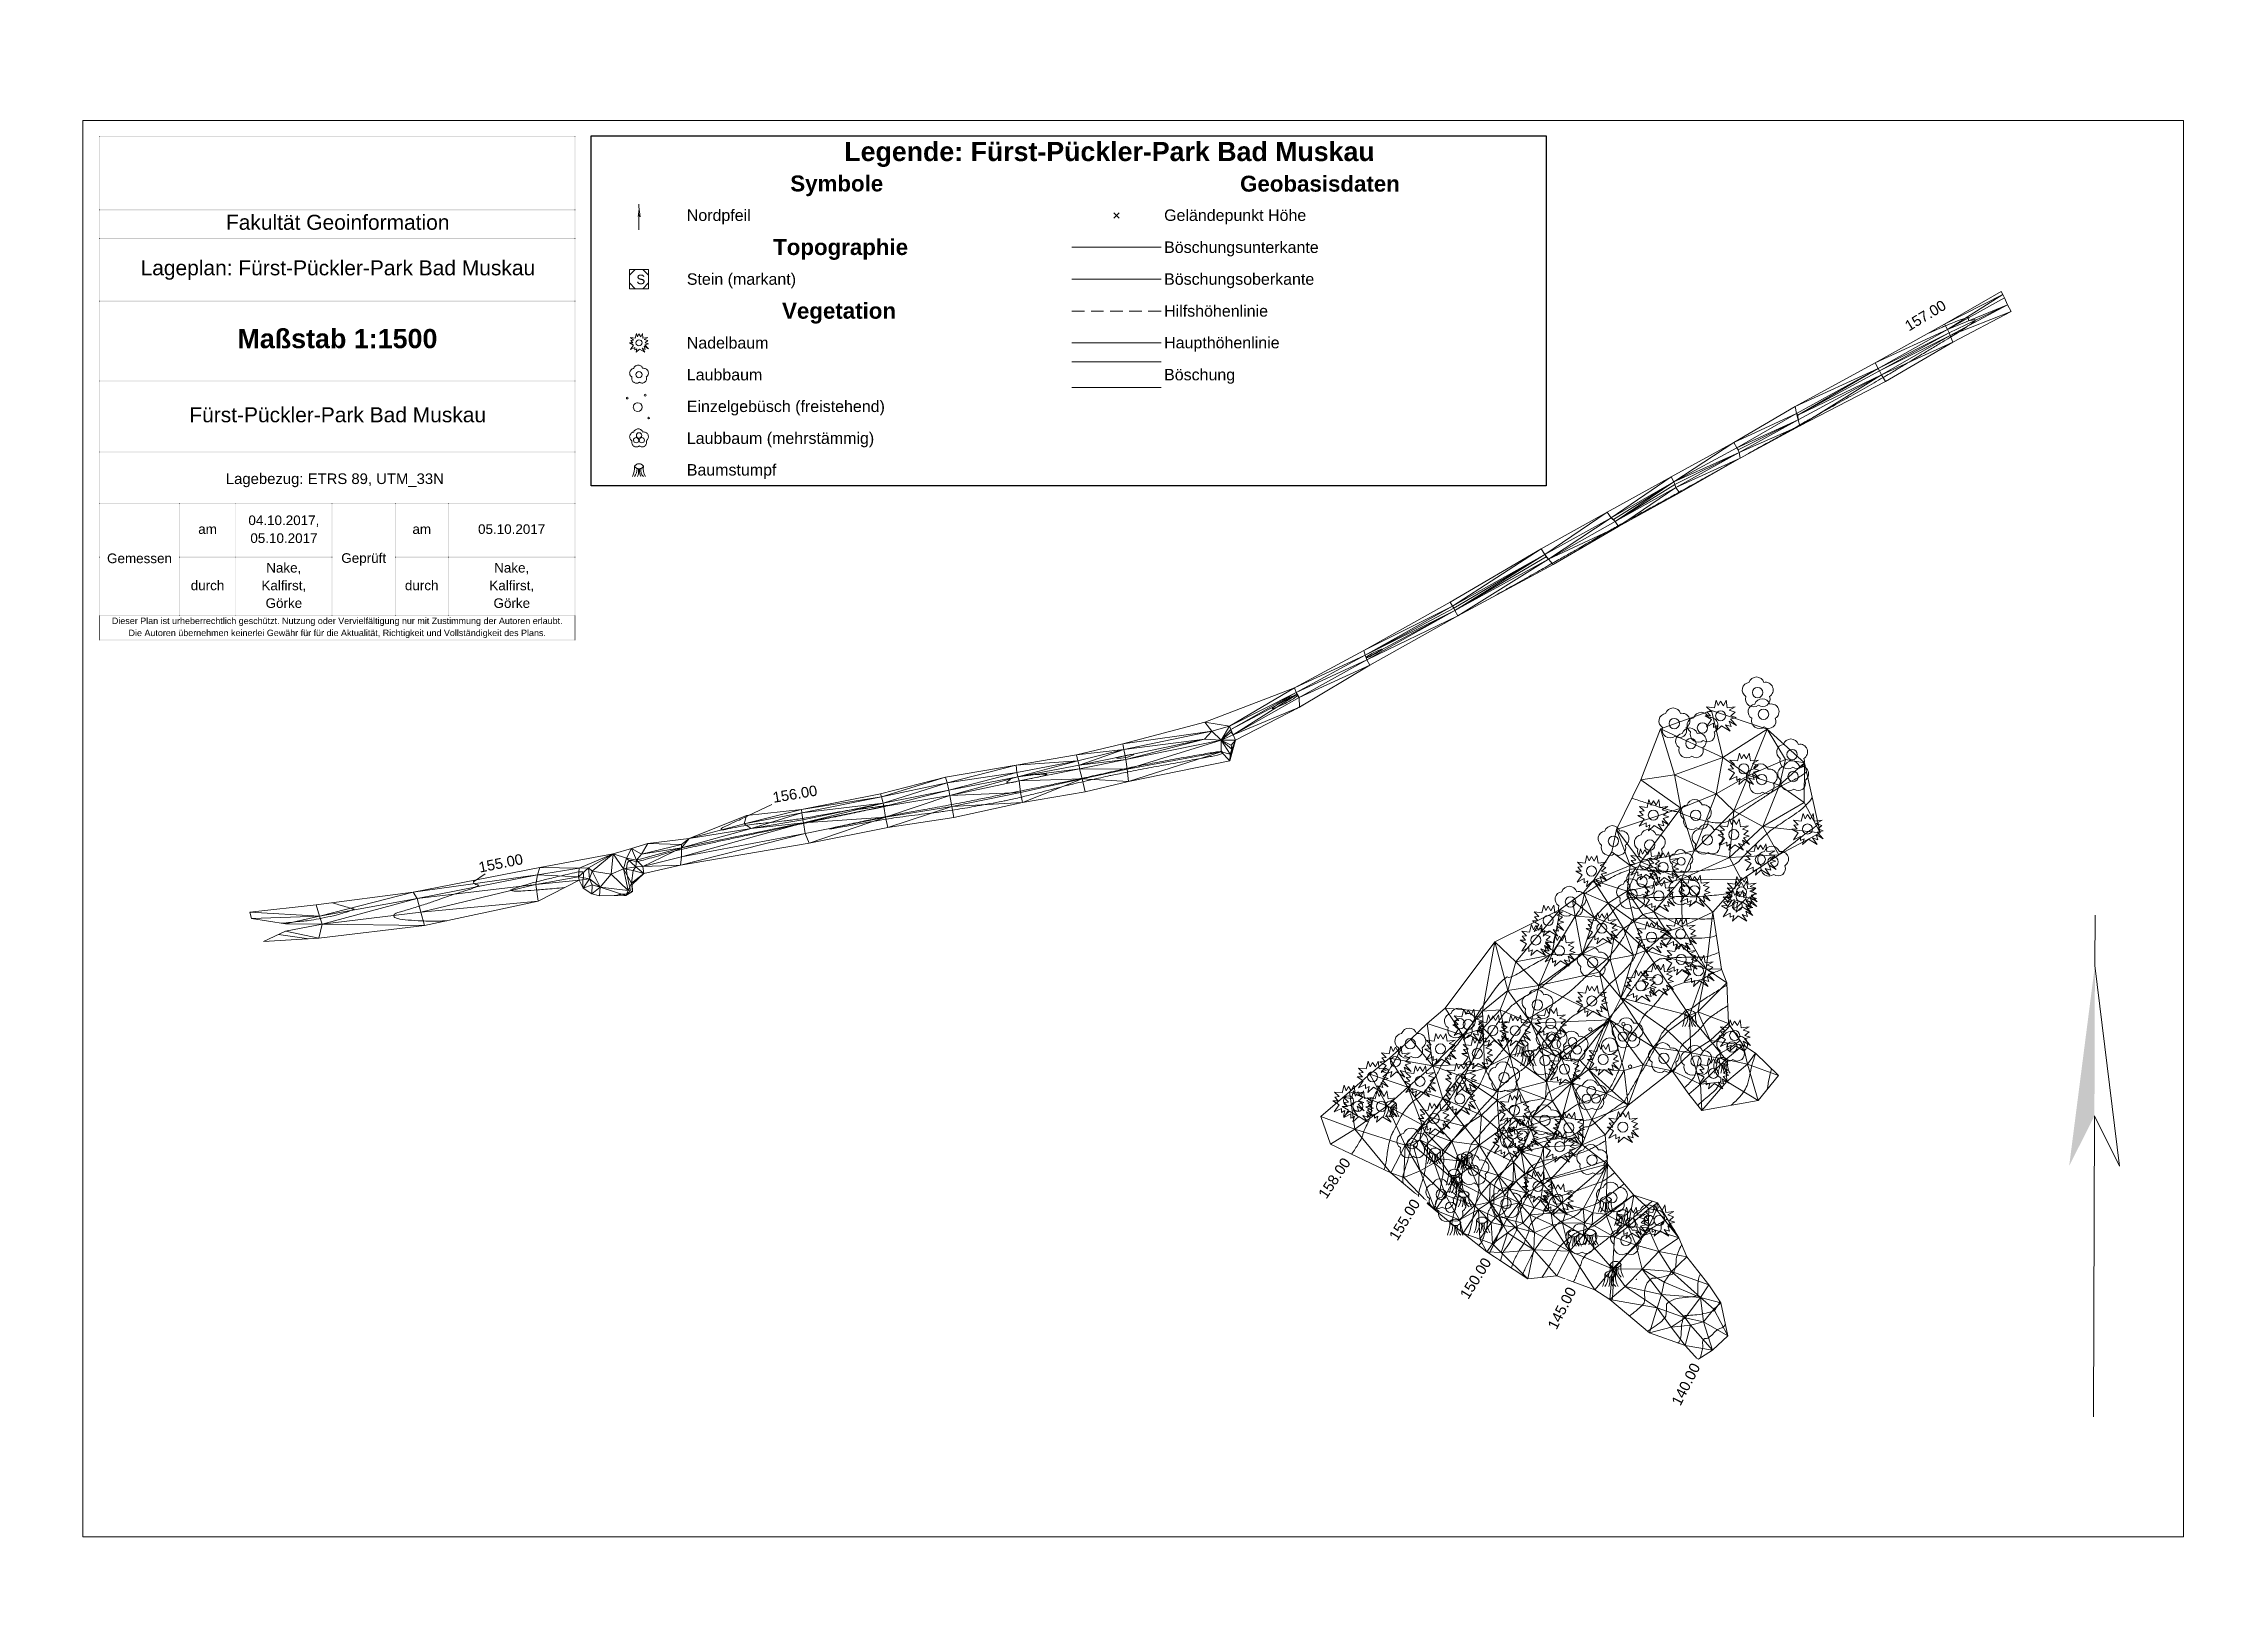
# Paper-space layout 'Layout1' of a CAD drawing. Header units: metres, sheet in millimetres. Extents: x -1 to 296, y -1 to 209.
# The model-space entities are those that its viewports show. They can reach past a viewport. Long polylines and large blocks are cut down to what shows.
import ezdxf

# ---------------------------------------------------------------- set-up
doc = ezdxf.new("R2010")
doc.units = ezdxf.units.M
doc.header["$XCLIPFRAME"] = 2
doc.linetypes.add('58', pattern=[4.5, 3, -1.5])
doc.linetypes.add('59', pattern=[0])
doc.layers.get('0').update_dxf_attribs({"color": 1, "linetype": 'CONTINUOUS'})
for name, color, linetype, lineweight in [('Ebene 1', 7, 'CONTINUOUS', 18), ('Graben', 255, 'CONTINUOUS', 0), ('HTW_LINIEN_HOEHENLINIEN', 171, 'CONTINUOUS', 18), ('HTW_PUNKTE_VEGETATION', 7, 'CONTINUOUS', 18), ('Wald', 255, 'CONTINUOUS', 0)]:
    doc.layers.add(name, color=color, linetype=linetype, lineweight=lineweight)
for name, color, linetype in [('PDF3_Bilder', 7, 'CONTINUOUS'), ('PDF3_Flächenfüllungen', 7, 'CONTINUOUS'), ('PDF3_Text', 7, 'CONTINUOUS'), ('PDF4_HTW_LINIEN_HOEHENLINIEN', 1, 'CONTINUOUS'), ('PDF4_HTW_PUNKTE_BAULICHE_ANLAGEN', 7, 'CONTINUOUS'), ('PDF4_HTW_PUNKTE_VEGETATION', 3, 'CONTINUOUS'), ('PDF4_Layer 1', 7, 'CONTINUOUS'), ('PDF4_Text', 7, 'CONTINUOUS')]:
    doc.layers.add(name, color=color, linetype=linetype)
for name, color, linetype, true_color in [('PDF4_HTW_BOESCHUNGSSCHRAFFUR', 7, 'CONTINUOUS', 0xffffff), ('PDF4_HTW_LINIEN_GELAENDE', 7, 'CONTINUOUS', 0xffffff), ('PDF4_HTW_PUNKTE_GELAENDE', 7, 'CONTINUOUS', 0xffffff), ('PDF4_HTW_PUNKTE_GELAENDE_SICHTBAR', 7, 'CONTINUOUS', 0xffffff), ('PDF4_Punkte Konstruktion', 7, 'CONTINUOUS', 0xffffff)]:
    doc.layers.add(name, color=color, linetype=linetype, true_color=true_color)
doc.layers.get('0').off()
doc.styles.add('PDF Arial', font='arial.ttf')
doc.styles.add('PDF Arial Bold', font='')
doc.styles.add('Textart 58', font='Arial.ttf')
doc.styles.get('PDF Arial Bold').set_extended_font_data('Arial', bold=True)

# ---------------------------------------------------------------- blocks, each defined once
blk = doc.blocks.new('STEMPEL1')
at = {"layer": 'PDF3_Flächenfüllungen', "linetype": 'ByBlock', "transparency": 33554559}
for points in [[(1.917, 9.668), (1.924, 9.668), (1.924, 9.675), (1.917, 9.675)], [(1.917, 9.668), (1.924, 9.668), (1.924, 9.675), (1.917, 9.675)], [(1.924, 9.668), (6.344, 9.668), (6.344, 9.675), (1.924, 9.675)], [(6.344, 9.668), (6.351, 9.668), (6.351, 9.675), (6.344, 9.675)], [(6.344, 9.668), (6.351, 9.668), (6.351, 9.675), (6.344, 9.675)]]:
    blk.add_hatch(color=256, dxfattribs=at).paths.add_polyline_path(points)
at = {"layer": 'PDF3_Flächenfüllungen', "linetype": 'ByBlock', "lineweight": 35, "transparency": 33554559}
for points in [[(1.917, 8.99), (1.924, 8.99), (1.917, 9.668), (1.924, 9.668)], [(6.344, 8.99), (6.351, 8.99), (6.344, 9.668), (6.351, 9.668)], [(1.917, 8.983), (1.924, 8.983), (1.917, 8.99), (1.924, 8.99)], [(1.917, 8.723), (1.924, 8.723), (1.917, 8.983), (1.924, 8.983)], [(1.924, 8.983), (6.344, 8.983), (1.924, 8.99), (6.344, 8.99)], [(6.344, 8.983), (6.351, 8.983), (6.344, 8.99), (6.351, 8.99)], [(6.344, 8.723), (6.351, 8.723), (6.344, 8.983), (6.351, 8.983)], [(1.917, 8.716), (1.924, 8.716), (1.917, 8.723), (1.924, 8.723)], [(1.917, 8.14), (1.924, 8.14), (1.917, 8.716), (1.924, 8.716)], [(1.924, 8.716), (6.344, 8.716), (1.924, 8.723), (6.344, 8.723)], [(6.344, 8.716), (6.351, 8.716), (6.344, 8.723), (6.351, 8.723)], [(6.344, 8.14), (6.351, 8.14), (6.344, 8.716), (6.351, 8.716)], [(1.917, 8.133), (1.924, 8.133), (1.917, 8.14), (1.924, 8.14)], [(1.917, 7.396), (1.924, 7.396), (1.917, 8.133), (1.924, 8.133)], [(1.924, 8.133), (6.344, 8.133), (1.924, 8.14), (6.344, 8.14)], [(6.344, 8.133), (6.351, 8.133), (6.344, 8.14), (6.351, 8.14)], [(6.344, 7.396), (6.351, 7.396), (6.344, 8.133), (6.351, 8.133)], [(1.917, 7.389), (1.924, 7.389), (1.917, 7.396), (1.924, 7.396)], [(1.917, 6.734), (1.924, 6.734), (1.917, 7.389), (1.924, 7.389)], [(1.924, 7.389), (6.344, 7.389), (1.924, 7.396), (6.344, 7.396)], [(6.344, 7.389), (6.351, 7.389), (6.344, 7.396), (6.351, 7.396)], [(6.344, 6.734), (6.351, 6.734), (6.344, 7.389), (6.351, 7.389)], [(1.917, 6.728), (1.924, 6.728), (1.917, 6.734), (1.924, 6.734)], [(1.917, 6.258), (1.924, 6.258), (1.917, 6.728), (1.924, 6.728)], [(1.924, 6.728), (6.344, 6.728), (1.924, 6.734), (6.344, 6.734)], [(6.344, 6.728), (6.351, 6.728), (6.344, 6.734), (6.351, 6.734)], [(6.344, 6.258), (6.351, 6.258), (6.344, 6.728), (6.351, 6.728)], [(1.917, 6.251), (1.924, 6.251), (1.917, 6.258), (1.924, 6.258)], [(1.917, 5.756), (1.924, 5.756), (1.917, 6.251), (1.924, 6.251)], [(1.924, 6.251), (2.659, 6.251), (1.924, 6.258), (2.659, 6.258)], [(2.659, 6.251), (2.665, 6.251), (2.659, 6.258), (2.665, 6.258)], [(2.659, 5.756), (2.665, 5.756), (2.659, 6.251), (2.665, 6.251)], [(2.665, 6.251), (3.186, 6.251), (2.665, 6.258), (3.186, 6.258)], [(3.186, 6.251), (3.192, 6.251), (3.186, 6.258), (3.192, 6.258)], [(3.186, 5.756), (3.192, 5.756), (3.186, 6.251), (3.192, 6.251)], [(3.192, 6.251), (4.081, 6.251), (3.192, 6.258), (4.081, 6.258)], [(4.081, 6.251), (4.087, 6.251), (4.081, 6.258), (4.087, 6.258)], [(4.081, 5.756), (4.087, 5.756), (4.081, 6.251), (4.087, 6.251)], [(4.087, 6.251), (4.671, 6.251), (4.087, 6.258), (4.671, 6.258)], [(4.671, 6.251), (4.678, 6.251), (4.671, 6.258), (4.678, 6.258)], [(4.671, 5.756), (4.678, 5.756), (4.671, 6.251), (4.678, 6.251)], [(4.678, 6.251), (5.163, 6.251), (4.678, 6.258), (5.163, 6.258)], [(5.163, 6.251), (5.169, 6.251), (5.163, 6.258), (5.169, 6.258)], [(5.163, 5.756), (5.169, 5.756), (5.163, 6.251), (5.169, 6.251)], [(5.169, 6.251), (6.344, 6.251), (5.169, 6.258), (6.344, 6.258)], [(6.344, 6.251), (6.351, 6.251), (6.344, 6.258), (6.351, 6.258)], [(6.344, 5.756), (6.351, 5.756), (6.344, 6.251), (6.351, 6.251)], [(1.917, 5.749), (1.924, 5.749), (1.917, 5.756), (1.924, 5.756)], [(1.917, 5.212), (1.924, 5.212), (1.917, 5.749), (1.924, 5.749)], [(2.659, 5.749), (2.665, 5.749), (2.659, 5.756), (2.665, 5.756)], [(2.659, 5.212), (2.665, 5.212), (2.659, 5.749), (2.665, 5.749)], [(2.665, 5.749), (3.186, 5.749), (2.665, 5.756), (3.186, 5.756)], [(3.186, 5.749), (3.192, 5.749), (3.186, 5.756), (3.192, 5.756)], [(3.186, 5.212), (3.192, 5.212), (3.186, 5.749), (3.192, 5.749)], [(3.192, 5.749), (4.081, 5.749), (3.192, 5.756), (4.081, 5.756)], [(4.081, 5.749), (4.087, 5.749), (4.081, 5.756), (4.087, 5.756)], [(4.081, 5.212), (4.087, 5.212), (4.081, 5.749), (4.087, 5.749)], [(4.671, 5.749), (4.678, 5.749), (4.671, 5.756), (4.678, 5.756)], [(4.671, 5.212), (4.678, 5.212), (4.671, 5.749), (4.678, 5.749)], [(4.678, 5.749), (5.163, 5.749), (4.678, 5.756), (5.163, 5.756)], [(5.163, 5.749), (5.169, 5.749), (5.163, 5.756), (5.169, 5.756)], [(5.163, 5.212), (5.169, 5.212), (5.163, 5.749), (5.169, 5.749)], [(5.169, 5.749), (6.344, 5.749), (5.169, 5.756), (6.344, 5.756)], [(6.344, 5.749), (6.351, 5.749), (6.344, 5.756), (6.351, 5.756)], [(6.344, 5.212), (6.351, 5.212), (6.344, 5.749), (6.351, 5.749)], [(1.917, 5.206), (1.924, 5.206), (1.917, 5.212), (1.924, 5.212)], [(1.917, 4.984), (1.924, 4.984), (1.917, 5.206), (1.924, 5.206)], [(1.924, 5.206), (2.659, 5.206), (1.924, 5.212), (2.659, 5.212)], [(2.659, 5.206), (2.665, 5.206), (2.659, 5.212), (2.665, 5.212)], [(2.665, 5.206), (3.186, 5.206), (2.665, 5.212), (3.186, 5.212)], [(3.186, 5.206), (3.192, 5.206), (3.186, 5.212), (3.192, 5.212)], [(3.192, 5.206), (4.081, 5.206), (3.192, 5.212), (4.081, 5.212)], [(4.081, 5.206), (4.087, 5.206), (4.081, 5.212), (4.087, 5.212)], [(4.087, 5.206), (4.671, 5.206), (4.087, 5.212), (4.671, 5.212)], [(4.671, 5.206), (4.678, 5.206), (4.671, 5.212), (4.678, 5.212)], [(4.678, 5.206), (5.163, 5.206), (4.678, 5.212), (5.163, 5.212)], [(5.163, 5.206), (5.169, 5.206), (5.163, 5.212), (5.169, 5.212)], [(5.169, 5.206), (6.344, 5.206), (5.169, 5.212), (6.344, 5.212)], [(6.344, 5.206), (6.351, 5.206), (6.344, 5.212), (6.351, 5.212)], [(6.344, 4.984), (6.351, 4.984), (6.344, 5.206), (6.351, 5.206)], [(1.917, 4.977), (1.924, 4.977), (1.917, 4.984), (1.924, 4.984)], [(1.917, 4.977), (1.924, 4.977), (1.917, 4.984), (1.924, 4.984)], [(1.924, 4.977), (6.344, 4.977), (1.924, 4.984), (6.344, 4.984)], [(6.344, 4.977), (6.351, 4.977), (6.344, 4.984), (6.351, 4.984)], [(6.344, 4.977), (6.351, 4.977), (6.344, 4.984), (6.351, 4.984)]]:
    blk.add_solid(points, dxfattribs=at)
at = {"layer": 'PDF3_Text', "linetype": 'ByBlock', "attachment_point": 7}
for s, insert, char_height, style in [('Fakultät Geoinformation', (3.097, 8.799), 0.13958, 'PDF Arial'), ('Lageplan: Fürst-Pückler-Park Bad Muskau', (2.302, 8.335), 0.13958, 'PDF Arial'), ('Maßstab 1:1500', (3.204, 7.696), 0.17896, 'PDF Arial Bold'), ('Fürst-Pückler-Park Bad Muskau', (2.756, 7.007), 0.13958, 'PDF Arial'), ('Lagebezug: ETRS 89, UTM_33N', (3.096, 6.404), 0.09902, 'PDF Arial'), ('04.10.2017,', (3.306, 6.035), 0.08948, 'PDF Arial'), ('am', (2.839, 5.968), 0.0895, 'PDF Arial'), ('05.10.2017', (3.324, 5.884), 0.0895, 'PDF Arial'), ('am', (4.833, 5.968), 0.0895, 'PDF Arial'), ('05.10.2017', (5.444, 5.968), 0.0895, 'PDF Arial'), ('Gemessen', (1.99, 5.696), 0.0895, 'PDF Arial'), ('Nake,', (3.472, 5.593), 0.0895, 'PDF Arial'), ('Geprüft', (4.171, 5.673), 0.0895, 'PDF Arial'), ('Nake,', (5.594, 5.593), 0.0895, 'PDF Arial'), ('durch', (2.769, 5.444), 0.0895, 'PDF Arial'), ('Kalfirst,', (3.427, 5.428), 0.0895, 'PDF Arial'), ('durch', (4.763, 5.444), 0.0895, 'PDF Arial'), ('Kalfirst,', (5.549, 5.428), 0.0895, 'PDF Arial'), ('Görke', (3.466, 5.279), 0.0895, 'PDF Arial'), ('Görke', (5.588, 5.279), 0.0895, 'PDF Arial'), ('Dieser Plan ist urheberrechtlich geschützt. Nutzung oder Vervielfältigung nur mit Zustimmung der Autoren erlaubt.', (2.035, 5.112), 0.059652, 'PDF Arial'), ('Die Autoren übernehmen keinerlei Gewähr für für die Aktualität, Richtigkeit und Vollständigkeit des Plans.', (2.19, 5), 0.059652, 'PDF Arial')]:
    blk.add_mtext(s, dxfattribs=dict(at, insert=insert, char_height=char_height, style=style))
blk = doc.blocks.new('ALL-GEOGRAF1')
at = {"layer": 'PDF4_HTW_BOESCHUNGSSCHRAFFUR', "linetype": 'ByBlock', "lineweight": 0}
for points in [[(0.315, 2.48), (0.315, 2.481)], [(0.315, 0.315), (0.315, 0.315)]]:
    blk.add_lwpolyline(points, dxfattribs=at)
at = {"layer": 'PDF4_HTW_LINIEN_GELAENDE', "linetype": 'ByBlock', "lineweight": 0}
for points in [[(0.315, 2.48), (0.315, 2.481)], [(0.315, 0.315), (0.315, 0.315)]]:
    blk.add_lwpolyline(points, dxfattribs=at)
at = {"layer": 'PDF4_HTW_LINIEN_GELAENDE', "color": 7, "linetype": 'ByBlock', "lineweight": 18}
for points in [[(3.287, 1.791), (3.839, 1.791)], [(3.287, 1.594), (3.839, 1.594)]]:
    blk.add_lwpolyline(points, dxfattribs=at)
at = {"layer": 'PDF4_HTW_LINIEN_GELAENDE', "color": 3, "linetype": 'ByBlock', "lineweight": 18}
for points in [[(3.839, 1.082), (3.287, 1.082)], [(3.287, 0.925), (3.839, 0.925)]]:
    blk.add_lwpolyline(points, dxfattribs=at)
at = {"layer": 'PDF4_HTW_LINIEN_HOEHENLINIEN', "color": 7, "linetype": 'ByBlock', "lineweight": 0, "true_color": 0xffffff}
for points in [[(0.315, 2.48), (0.315, 2.481)], [(0.315, 0.315), (0.315, 0.315)]]:
    blk.add_lwpolyline(points, dxfattribs=at)
at = {"layer": 'PDF4_HTW_LINIEN_HOEHENLINIEN', "linetype": 'ByBlock', "lineweight": 18}
for points in [[(3.287, 1.397), (3.366, 1.397)], [(3.406, 1.397), (3.484, 1.397)], [(3.524, 1.397), (3.602, 1.397)], [(3.642, 1.397), (3.72, 1.397)], [(3.76, 1.397), (3.839, 1.397)]]:
    blk.add_lwpolyline(points, dxfattribs=at)
at = {"layer": 'PDF4_HTW_LINIEN_HOEHENLINIEN', "color": 5, "linetype": 'ByBlock', "lineweight": 18}
blk.add_lwpolyline([(3.287, 1.201), (3.839, 1.201)], dxfattribs=at)
at = {"layer": 'PDF4_HTW_PUNKTE_BAULICHE_ANLAGEN', "color": 7, "linetype": 'ByBlock', "lineweight": 0, "true_color": 0xffffff}
for points in [[(0.315, 2.48), (0.315, 2.481)], [(0.315, 0.315), (0.315, 0.315)]]:
    blk.add_lwpolyline(points, dxfattribs=at)
at = {"layer": 'PDF4_HTW_PUNKTE_BAULICHE_ANLAGEN', "linetype": 'ByBlock', "lineweight": 18}
for points in [[(0.634, 1.535), (0.587, 1.535), (0.551, 1.571), (0.551, 1.618), (0.587, 1.653), (0.634, 1.653)], [(0.669, 1.535), (0.551, 1.535), (0.551, 1.653), (0.669, 1.653), (0.669, 1.535), (0.551, 1.535), (0.587, 1.535)], [(0.61, 1.653), (0.634, 1.653), (0.669, 1.618), (0.669, 1.577)], [(0.64, 1.535), (0.634, 1.535), (0.669, 1.571), (0.669, 1.618)]]:
    blk.add_lwpolyline(points, dxfattribs=at)
at = {"layer": 'PDF4_HTW_PUNKTE_GELAENDE', "linetype": 'ByBlock', "lineweight": 0}
for points in [[(0.315, 2.48), (0.315, 2.481)], [(0.315, 0.315), (0.315, 0.315)]]:
    blk.add_lwpolyline(points, dxfattribs=at)
at = {"layer": 'PDF4_HTW_PUNKTE_GELAENDE_SICHTBAR', "linetype": 'ByBlock', "lineweight": 0}
for points in [[(0.315, 2.48), (0.315, 2.481)], [(0.315, 0.315), (0.315, 0.315)]]:
    blk.add_lwpolyline(points, dxfattribs=at)
at = {"layer": 'PDF4_HTW_PUNKTE_GELAENDE_SICHTBAR', "color": 7, "linetype": 'ByBlock', "lineweight": 18}
for points in [[(3.547, 2.004), (3.563, 1.988), (3.579, 1.972)], [(3.579, 2.004), (3.563, 1.988), (3.547, 1.972)]]:
    blk.add_lwpolyline(points, dxfattribs=at)
at = {"layer": 'PDF4_HTW_PUNKTE_VEGETATION', "color": 7, "linetype": 'ByBlock', "lineweight": 0, "true_color": 0xffffff}
for points in [[(0.315, 2.48), (0.315, 2.481)], [(0.315, 0.315), (0.315, 0.315)]]:
    blk.add_lwpolyline(points, dxfattribs=at)
at = {"layer": 'PDF4_HTW_PUNKTE_VEGETATION', "linetype": 'ByBlock', "lineweight": 18}
for points in [[(0.576, 1.186), (0.557, 1.159), (0.584, 1.172), (0.584, 1.157), (0.597, 1.164), (0.592, 1.142), (0.614, 1.162), (0.646, 1.142), (0.629, 1.167), (0.649, 1.16), (0.643, 1.18), (0.669, 1.164), (0.647, 1.188), (0.669, 1.194), (0.649, 1.201), (0.665, 1.214), (0.643, 1.221), (0.665, 1.234), (0.635, 1.23), (0.631, 1.259), (0.621, 1.238), (0.61, 1.255), (0.602, 1.238), (0.594, 1.259), (0.587, 1.23), (0.558, 1.234), (0.576, 1.217), (0.559, 1.215), (0.572, 1.201), (0.552, 1.2), (0.576, 1.186), (0.557, 1.159)], [(0.634, 1.042), (0.638, 1.043), (0.641, 1.043), (0.645, 1.042), (0.649, 1.041), (0.653, 1.039), (0.656, 1.038), (0.659, 1.035), (0.662, 1.032), (0.664, 1.029), (0.666, 1.026), (0.667, 1.022), (0.668, 1.019), (0.669, 1.015), (0.669, 1.011), (0.668, 1.007), (0.667, 1.003), (0.665, 1), (0.663, 0.997), (0.661, 0.994), (0.658, 0.991), (0.655, 0.989), (0.656, 0.986), (0.657, 0.982), (0.657, 0.974), (0.656, 0.971), (0.654, 0.967), (0.653, 0.963), (0.65, 0.961), (0.648, 0.958), (0.645, 0.956), (0.642, 0.954), (0.638, 0.952), (0.635, 0.951), (0.631, 0.951), (0.627, 0.951), (0.623, 0.952), (0.62, 0.953), (0.616, 0.954), (0.613, 0.956), (0.61, 0.954), (0.607, 0.952), (0.603, 0.951), (0.599, 0.951), (0.596, 0.95), (0.592, 0.95), (0.588, 0.951), (0.585, 0.952), (0.581, 0.954), (0.578, 0.956), (0.575, 0.958), (0.572, 0.96), (0.57, 0.963), (0.568, 0.967), (0.567, 0.97), (0.565, 0.974), (0.565, 0.978), (0.565, 0.982), (0.565, 0.985), (0.566, 0.989), (0.563, 0.991), (0.56, 0.994), (0.558, 0.997), (0.556, 1), (0.554, 1.003), (0.553, 1.007), (0.553, 1.01), (0.552, 1.014), (0.553, 1.018), (0.554, 1.021), (0.555, 1.025), (0.557, 1.028), (0.559, 1.031), (0.561, 1.034), (0.564, 1.036), (0.567, 1.039), (0.57, 1.04), (0.574, 1.041), (0.578, 1.042), (0.579, 1.046), (0.581, 1.049), (0.583, 1.052), (0.586, 1.055), (0.589, 1.057), (0.593, 1.059), (0.596, 1.061), (0.6, 1.062), (0.604, 1.062), (0.608, 1.062), (0.611, 1.062), (0.615, 1.061), (0.619, 1.059), (0.622, 1.057), (0.626, 1.055), (0.628, 1.052), (0.63, 1.049), (0.632, 1.046), (0.634, 1.042), (0.638, 1.043)], [(0.634, 0.648), (0.638, 0.649), (0.641, 0.649), (0.645, 0.648), (0.649, 0.647), (0.653, 0.646), (0.656, 0.644), (0.659, 0.641), (0.662, 0.639), (0.664, 0.635), (0.666, 0.632), (0.667, 0.628), (0.668, 0.625), (0.669, 0.621), (0.669, 0.617), (0.668, 0.613), (0.667, 0.61), (0.665, 0.606), (0.663, 0.603), (0.661, 0.6), (0.658, 0.597), (0.655, 0.595), (0.656, 0.592), (0.657, 0.588), (0.657, 0.58), (0.656, 0.577), (0.654, 0.573), (0.653, 0.57), (0.65, 0.567), (0.648, 0.564), (0.645, 0.562), (0.642, 0.56), (0.638, 0.558), (0.635, 0.558), (0.631, 0.557), (0.627, 0.557), (0.623, 0.558), (0.62, 0.559), (0.616, 0.561), (0.613, 0.563), (0.61, 0.561), (0.607, 0.559), (0.603, 0.558), (0.599, 0.557), (0.596, 0.556), (0.592, 0.556), (0.588, 0.557), (0.585, 0.558), (0.581, 0.56), (0.578, 0.562), (0.575, 0.564), (0.572, 0.567), (0.57, 0.57), (0.568, 0.573), (0.567, 0.576), (0.565, 0.58), (0.565, 0.584), (0.565, 0.588), (0.565, 0.591), (0.566, 0.595), (0.563, 0.597), (0.56, 0.6), (0.558, 0.603), (0.556, 0.606), (0.554, 0.61), (0.553, 0.613), (0.553, 0.617), (0.552, 0.62), (0.553, 0.624), (0.554, 0.628), (0.555, 0.631), (0.557, 0.634), (0.559, 0.637), (0.561, 0.64), (0.564, 0.643), (0.567, 0.645), (0.57, 0.647), (0.574, 0.648), (0.578, 0.648), (0.579, 0.652), (0.581, 0.655), (0.583, 0.658), (0.586, 0.661), (0.589, 0.663), (0.593, 0.665), (0.596, 0.667), (0.6, 0.668), (0.604, 0.669), (0.608, 0.669), (0.611, 0.668), (0.615, 0.667), (0.619, 0.665), (0.622, 0.663), (0.626, 0.661), (0.628, 0.658), (0.63, 0.655), (0.632, 0.652), (0.634, 0.648), (0.638, 0.649)]]:
    blk.add_lwpolyline(points, dxfattribs=at)
for points in [[(0.61, 1.219, 0.414331), (0.591, 1.2, 0.414072), (0.61, 1.182, 0.414124), (0.629, 1.201, 0.41414)], [(0.61, 1.023, 0.414199), (0.591, 1.004, 0.414199), (0.61, 0.984, 0.414243), (0.63, 1.004, 0.414199)], [(0.602, 0.83, 0.414219), (0.575, 0.802, 0.414143), (0.603, 0.775, 0.414199), (0.63, 0.803, 0.41412)], [(0.592, 0.614, 0.414304), (0.576, 0.598, 0.414047), (0.593, 0.582, 0.41443), (0.609, 0.598, 0.414047)], [(0.61, 0.644, 0.414304), (0.594, 0.627, 0.414086), (0.61, 0.611, 0.414254), (0.627, 0.628, 0.414065)], [(0.628, 0.614, 0.414304), (0.611, 0.598, 0.414047), (0.628, 0.582, 0.414312), (0.644, 0.598, 0.414047)]]:
    blk.add_lwpolyline(points, format="xyb", close=True, dxfattribs=at)
at = {"layer": 'PDF4_HTW_PUNKTE_VEGETATION', "color": 7, "linetype": 'ByBlock', "lineweight": 18}
blk.add_lwpolyline([(0.571, 0.374, 0.118182), (0.583, 0.437), (0.585, 0.439), (0.587, 0.442), (0.589, 0.444), (0.592, 0.446), (0.594, 0.448), (0.597, 0.45), (0.6, 0.451), (0.604, 0.452), (0.607, 0.452), (0.613, 0.452), (0.617, 0.452), (0.62, 0.451), (0.623, 0.45), (0.626, 0.448), (0.629, 0.446), (0.631, 0.444), (0.634, 0.442), (0.636, 0.439), (0.638, 0.437), (0.636, 0.434), (0.634, 0.431), (0.631, 0.429), (0.629, 0.427), (0.626, 0.425), (0.623, 0.424), (0.62, 0.422), (0.617, 0.422), (0.613, 0.421), (0.607, 0.421), (0.604, 0.422), (0.6, 0.422), (0.597, 0.424), (0.594, 0.425), (0.592, 0.427), (0.589, 0.429), (0.587, 0.431), (0.585, 0.434), (0.583, 0.437), (0.585, 0.439)], format="xyb", dxfattribs=at)
for points in [[(0.606, 0.421), (0.607, 0.416), (0.608, 0.41), (0.608, 0.4), (0.608, 0.394), (0.607, 0.389), (0.606, 0.384), (0.604, 0.379), (0.602, 0.374)], [(0.614, 0.421), (0.613, 0.415), (0.613, 0.405), (0.614, 0.399), (0.615, 0.394), (0.616, 0.389), (0.618, 0.383), (0.62, 0.378), (0.622, 0.374)]]:
    blk.add_lwpolyline(points, dxfattribs=at)
for centre, radius, start, end in [((0.512, 0.423), 0.0865, 324.8574, 358.2998), ((0.665, 0.409), 0.0444, 164.3566, 232.4861), ((0.715, 0.418), 0.0792, 166.7479, 214.5025)]:
    blk.add_arc(centre, radius, start, end, dxfattribs=at)
at = {"layer": 'PDF4_HTW_PUNKTE_VEGETATION', "linetype": 'ByBlock', "lineweight": 18}
for points in [[(0.532, 0.858), (0.532, 0.861), (0.535, 0.864), (0.538, 0.864)], [(0.538, 0.853), (0.535, 0.853), (0.532, 0.855), (0.532, 0.858)], [(0.538, 0.864), (0.541, 0.864), (0.543, 0.862), (0.543, 0.859)], [(0.543, 0.859), (0.543, 0.856), (0.541, 0.853), (0.538, 0.853)], [(0.643, 0.876), (0.642, 0.879), (0.645, 0.882), (0.648, 0.882)], [(0.648, 0.871), (0.645, 0.871), (0.643, 0.874), (0.643, 0.876)], [(0.648, 0.882), (0.651, 0.882), (0.653, 0.88), (0.654, 0.877)], [(0.654, 0.877), (0.654, 0.874), (0.651, 0.871), (0.648, 0.871)], [(0.665, 0.735), (0.664, 0.738), (0.667, 0.74), (0.67, 0.74)], [(0.67, 0.73), (0.667, 0.729), (0.665, 0.732), (0.665, 0.735)], [(0.67, 0.74), (0.673, 0.74), (0.675, 0.738), (0.676, 0.735)], [(0.676, 0.735), (0.676, 0.732), (0.673, 0.73), (0.67, 0.73)]]:
    blk.add_open_spline(points, degree=3, dxfattribs=at)
at = {"layer": 'PDF4_Layer 1', "color": 7, "linetype": 'ByBlock', "lineweight": 0, "true_color": 0xffffff}
for points in [[(0.315, 2.48), (0.315, 2.481)], [(0.315, 0.315), (0.315, 0.315)]]:
    blk.add_lwpolyline(points, dxfattribs=at)
at = {"layer": 'PDF4_Layer 1', "linetype": 'ByBlock', "lineweight": 18}
blk.add_lwpolyline([(0.61, 1.9), (0.61, 1.994), (0.618, 1.979), (0.61, 2.042), (0.61, 2.057)], dxfattribs=at)
at = {"layer": 'PDF4_Layer 1', "linetype": 'ByBlock', "lineweight": 0, "transparency": 33554559}
blk.add_solid([(0.602, 1.979), (0.61, 2.042), (0.61, 1.994)], dxfattribs=at)
at = {"layer": 'PDF4_Punkte Konstruktion', "linetype": 'ByBlock', "lineweight": 0}
for points in [[(0.315, 2.48), (0.315, 2.481)], [(0.315, 0.315), (0.315, 0.315)]]:
    blk.add_lwpolyline(points, dxfattribs=at)
at = {"layer": 'PDF4_Punkte Konstruktion', "color": 7, "linetype": 'ByBlock', "lineweight": 25}
blk.add_lwpolyline([(0.315, 0.315), (0.315, 2.48), (6.22, 2.48), (6.22, 0.315), (0.315, 0.315), (0.315, 2.48)], dxfattribs=at)
at = {"layer": 'PDF4_Text', "linetype": 'ByBlock', "attachment_point": 7}
for s, insert, char_height, style in [('Legende: Fürst-Pückler-Park Bad Muskau', (1.88, 2.288), 0.11838, 'PDF Arial Bold'), ('Symbole', (1.546, 2.107), 0.0987, 'PDF Arial Bold'), ('Geobasisdaten', (4.328, 2.134), 0.09865, 'PDF Arial Bold'), ('Nordpfeil', (0.906, 1.933), 0.0707, 'PDF Arial'), ('Geländepunkt Höhe', (3.858, 1.933), 0.07075, 'PDF Arial'), ('Topographie', (1.44, 1.713), 0.09865, 'PDF Arial Bold'), ('Böschungsunterkante', (3.858, 1.735), 0.07075, 'PDF Arial'), ('S', (0.594, 1.562), 0.0592, 'PDF Arial'), ('Stein (markant)', (0.906, 1.538), 0.07075, 'PDF Arial'), ('Böschungsoberkante', (3.858, 1.538), 0.07075, 'PDF Arial'), ('Vegetation', (1.495, 1.319), 0.0987, 'PDF Arial Bold'), ('Hilfshöhenlinie', (3.858, 1.361), 0.07075, 'PDF Arial'), ('Nadelbaum', (0.906, 1.164), 0.0707, 'PDF Arial'), ('Haupthöhenlinie', (3.858, 1.145), 0.07075, 'PDF Arial'), ('Laubbaum', (0.906, 0.967), 0.0707, 'PDF Arial'), ('Böschung', (3.858, 0.947), 0.0707, 'PDF Arial'), ('Einzelgebüsch (freistehend)', (0.906, 0.751), 0.07075, 'PDF Arial'), ('Laubbaum (mehrstämmig)', (0.906, 0.554), 0.07075, 'PDF Arial'), ('Baumstumpf', (0.906, 0.358), 0.0707, 'PDF Arial')]:
    blk.add_mtext(s, dxfattribs=dict(at, insert=insert, char_height=char_height, style=style))
blk = doc.blocks.new('Laubbaum')
at = {"color": 0, "lineweight": -2}
blk.add_circle((0, 0), 0.165, dxfattribs=at)
for centre, radius, start, end in [((-0.243912, 0.08198), 0.245, 97.28994639, 237.65243819), ((-0.0375, 0.246938), 0.25, 18.19487234, 161.80512766), ((0.248581, 0.084865), 0.245, 301.06401077, 101.43700024), ((-0.130685, -0.198041), 0.255, 163.35523688, 307.62771715), ((0.164141, -0.216861), 0.23, 232.77395504, 23.54049814)]:
    blk.add_arc(centre, radius, start, end, dxfattribs=at)
blk = doc.blocks.new('Nadelbaum')
at = {"color": 0, "lineweight": -2}
for p, q in [((-0.325, 0), (-0.495, -0.005)), ((-0.2, 0.25), (-0.445, 0.28)), ((-0.445, 0.28), (-0.295, 0.135)), ((-0.295, 0.135), (-0.435, 0.12)), ((-0.435, 0.12), (-0.325, 0)), ((-0.14, 0.495), (-0.2, 0.25)), ((-0.075, 0.32), (-0.14, 0.495)), ((0, 0.46), (-0.075, 0.32)), ((0.09, 0.315), (0, 0.46)), ((0.175, 0.495), (0.09, 0.315)), ((0.21, 0.25), (0.175, 0.495)), ((0.465, 0.28), (0.21, 0.25)), ((0.275, 0.175), (0.465, 0.28)), ((0.46, 0.115), (0.275, 0.175)), ((0.325, 0), (0.46, 0.115)), ((0.495, -0.055), (0.325, 0)), ((-0.495, -0.005), (-0.295, -0.125)), ((-0.295, -0.125), (-0.45, -0.35)), ((-0.45, -0.35), (-0.225, -0.24)), ((-0.225, -0.24), (-0.225, -0.37)), ((-0.225, -0.37), (-0.11, -0.31)), ((-0.11, -0.31), (-0.155, -0.495)), ((-0.155, -0.495), (0.03, -0.325)), ((0.03, -0.325), (0.305, -0.495)), ((0.305, -0.495), (0.155, -0.285)), ((0.155, -0.285), (0.33, -0.34)), ((0.33, -0.34), (0.275, -0.175)), ((0.275, -0.175), (0.5, -0.315)), ((0.31, -0.105), (0.495, -0.055)), ((0.5, -0.315), (0.31, -0.105))]:
    blk.add_line(p, q, dxfattribs=at)
blk.add_circle((0, 0), 0.16, dxfattribs=at)
blk = doc.blocks.new('Baumstumpf')
at = {"color": 0, "lineweight": -2}
for centre, radius, start, end in [((-2.158333, 0.225), 1.809888, 336.38572819, 2.37496126), ((-1.225, 0.125), 1.07529, 324.46231961, 358.66778274), ((0, 0.09375), 0.40625, 30.51023741, 149.48976259), ((0, 0.50625), 0.40625, 210.51023741, 329.48976259), ((-0.975, -0.125), 0.951971, 336.80140671, 13.67130991), ((1, -0.05), 0.961769, 171.02736935, 207.89727506), ((0.7, -0.05), 0.570087, 164.74486706, 232.12503059), ((1.358333, 0.075), 1.033131, 167.42105999, 213.81825056)]:
    blk.add_arc(centre, radius, start, end, dxfattribs=at)
blk = doc.blocks.new('Laubbaum_mehrstaemmig')
at = {"color": 0, "lineweight": -2}
for centre in [(-0.15, -0.1), (0, 0.15), (0.15, -0.1)]:
    blk.add_circle(centre, 0.14, dxfattribs=at)
for centre, radius, start, end in [((-0.243912, 0.08198), 0.245, 97.28994639, 237.65243819), ((-0.0375, 0.246938), 0.25, 18.19487234, 161.80512766), ((0.248581, 0.084865), 0.245, 301.06401077, 101.43700024), ((-0.130685, -0.198041), 0.255, 163.35523688, 307.62771715), ((0.164141, -0.216861), 0.23, 232.77395504, 23.54049814)]:
    blk.add_arc(centre, radius, start, end, dxfattribs=at)
blk = doc.blocks.new('Einzelgebuesch', base_point=(-0.05, -0.025))
at = {"color": 0, "lineweight": -2}
for centre, radius in [((0.24, 0.445), 0.035), ((-0.46, 0.33), 0.035), ((-0.05, -0.025), 0.175), ((0.38, -0.455), 0.035)]:
    blk.add_circle(centre, radius, dxfattribs=at)
blk = doc.blocks.new('S99')
at = {"color": 0, "lineweight": -2}
blk.add_point((0, 0), dxfattribs=at)
blk = doc.blocks.new('Nordpfeil', base_point=(0, 0.1))
at = {"lineweight": -2}
blk.add_hatch(color=0, dxfattribs=at).paths.add_polyline_path([(-0.05, 0), (0, 0.4), (0, 0.1)], flags=0)
at = {"color": 0, "lineweight": -2}
for p, q in [((0, 0.4), (0, 0.5)), ((0.05, 0), (0, 0.4)), ((0, -0.5), (0, 0.1)), ((0, 0.1), (0.05, 0))]:
    blk.add_line(p, q, dxfattribs=at)

msp = doc.modelspace()

# ---------------------------------------------------------------- linework, layer by layer
at = {"layer": 'Ebene 1', "color": 7, "linetype": 'Continuous', "lineweight": 18}
msp.add_lwpolyline([(33479198.742876, 5709119.257393), (33479599.242876, 5709119.257406), (33479599.242867, 5709389.257406), (33479198.742867, 5709389.257393)], close=True, dxfattribs=at)
at = {"layer": 'Graben'}
for points in [[(33479553.6796, 5709350.4292, 157.0659), (33479564.4244, 5709356.662, 157.3628), (33479564.7461, 5709356.0984, 157.3494)], [(33479553.6796, 5709350.4292, 157.0659), (33479554.2474, 5709349.4286, 156.8215), (33479564.7461, 5709356.0984, 157.3494)], [(33479554.2474, 5709349.4286, 156.8215), (33479564.7461, 5709356.0984, 157.3494), (33479565.1078, 5709355.4371, 157.2955)], [(33479554.2474, 5709349.4286, 156.8215), (33479565.1078, 5709355.4371, 157.2955), (33479565.6495, 5709354.1185, 157.3388)], [(33479554.2474, 5709349.4286, 156.8215), (33479554.5265, 5709348.7668, 156.6574), (33479565.6495, 5709354.1185, 157.3388)], [(33479554.5265, 5709348.7668, 156.6574), (33479554.7499, 5709348.281, 156.8538), (33479565.6495, 5709354.1185, 157.3388)], [(33479554.7499, 5709348.281, 156.8538), (33479565.6495, 5709354.1185, 157.3388), (33479566.3408, 5709352.8861, 157.8524)], [(33479540.4669, 5709343.0747, 156.7955), (33479553.6796, 5709350.4292, 157.0659), (33479554.2474, 5709349.4286, 156.8215)], [(33479540.4669, 5709343.0747, 156.7955), (33479540.9967, 5709341.9929, 156.5588), (33479554.2474, 5709349.4286, 156.8215)], [(33479540.9967, 5709341.9929, 156.5588), (33479554.2474, 5709349.4286, 156.8215), (33479554.5265, 5709348.7668, 156.6574)], [(33479554.7499, 5709348.281, 156.8538), (33479555.2356, 5709346.9806, 157.5055), (33479566.3408, 5709352.8861, 157.8524)], [(33479540.9967, 5709341.9929, 156.5588), (33479541.2856, 5709341.5144, 156.4322), (33479554.5265, 5709348.7668, 156.6574)], [(33479541.2856, 5709341.5144, 156.4322), (33479554.5265, 5709348.7668, 156.6574), (33479554.7499, 5709348.281, 156.8538)], [(33479541.2856, 5709341.5144, 156.4322), (33479541.6565, 5709340.809, 156.7058), (33479554.7499, 5709348.281, 156.8538)], [(33479541.6565, 5709340.809, 156.7058), (33479554.7499, 5709348.281, 156.8538), (33479555.2356, 5709346.9806, 157.5055)], [(33479541.6565, 5709340.809, 156.7058), (33479542.3944, 5709339.5295, 157.3604), (33479555.2356, 5709346.9806, 157.5055)], [(33479525.2112, 5709334.7532, 156.8018), (33479540.4669, 5709343.0747, 156.7955), (33479540.9967, 5709341.9929, 156.5588)], [(33479525.2112, 5709334.7532, 156.8018), (33479525.4433, 5709333.4321, 156.4155), (33479540.9967, 5709341.9929, 156.5588)], [(33479525.4433, 5709333.4321, 156.4155), (33479525.718, 5709333.0782, 156.3225), (33479540.9967, 5709341.9929, 156.5588)], [(33479525.718, 5709333.0782, 156.3225), (33479540.9967, 5709341.9929, 156.5588), (33479541.2856, 5709341.5144, 156.4322)], [(33479525.718, 5709333.0782, 156.3225), (33479541.2856, 5709341.5144, 156.4322), (33479541.6565, 5709340.809, 156.7058)], [(33479525.718, 5709333.0782, 156.3225), (33479525.7522, 5709332.2086, 156.4824), (33479541.6565, 5709340.809, 156.7058)], [(33479525.7522, 5709332.2086, 156.4824), (33479526.056, 5709331.0806, 157.0622), (33479541.6565, 5709340.809, 156.7058)], [(33479526.056, 5709331.0806, 157.0622), (33479541.6565, 5709340.809, 156.7058), (33479542.3944, 5709339.5295, 157.3604)], [(33479513.4695, 5709327.8813, 156.7741), (33479525.2112, 5709334.7532, 156.8018), (33479525.4433, 5709333.4321, 156.4155)], [(33479513.4695, 5709327.8813, 156.7741), (33479514.0941, 5709326.8541, 156.3537), (33479525.4433, 5709333.4321, 156.4155)], [(33479514.0941, 5709326.8541, 156.3537), (33479525.4433, 5709333.4321, 156.4155), (33479525.7522, 5709332.2086, 156.4824)], [(33479525.4433, 5709333.4321, 156.4155), (33479525.718, 5709333.0782, 156.3225), (33479525.7522, 5709332.2086, 156.4824)], [(33479514.0941, 5709326.8541, 156.3537), (33479514.3346, 5709326.5083, 156.1891), (33479525.7522, 5709332.2086, 156.4824)], [(33479514.3346, 5709326.5083, 156.1891), (33479514.4848, 5709325.9618, 156.3092), (33479525.7522, 5709332.2086, 156.4824)], [(33479514.4848, 5709325.9618, 156.3092), (33479525.7522, 5709332.2086, 156.4824), (33479526.056, 5709331.0806, 157.0622)], [(33479514.4848, 5709325.9618, 156.3092), (33479514.6867, 5709324.9241, 156.996), (33479526.056, 5709331.0806, 157.0622)], [(33479501.5416, 5709321.353, 156.8326), (33479502.0274, 5709320.3812, 156.3481), (33479513.4695, 5709327.8813, 156.7741)], [(33479502.0274, 5709320.3812, 156.3481), (33479513.4695, 5709327.8813, 156.7741), (33479514.0941, 5709326.8541, 156.3537)], [(33479502.0274, 5709320.3812, 156.3481), (33479514.0941, 5709326.8541, 156.3537), (33479514.4848, 5709325.9618, 156.3092)], [(33479502.0274, 5709320.3812, 156.3481), (33479502.2624, 5709319.8507, 156.1546), (33479514.4848, 5709325.9618, 156.3092)], [(33479502.2624, 5709319.8507, 156.1546), (33479502.4483, 5709319.3085, 156.3878), (33479514.4848, 5709325.9618, 156.3092)], [(33479502.4483, 5709319.3085, 156.3878), (33479514.4848, 5709325.9618, 156.3092), (33479514.6867, 5709324.9241, 156.996)], [(33479502.4483, 5709319.3085, 156.3878), (33479503.1138, 5709318.3109, 157.0499), (33479514.6867, 5709324.9241, 156.996)], [(33479514.0941, 5709326.8541, 156.3537), (33479514.3346, 5709326.5083, 156.1891), (33479514.4848, 5709325.9618, 156.3092)], [(33479489.3711, 5709314.5776, 156.7686), (33479490.1288, 5709313.5375, 156.4096), (33479501.5416, 5709321.353, 156.8326)], [(33479490.1288, 5709313.5375, 156.4096), (33479501.5416, 5709321.353, 156.8326), (33479502.0274, 5709320.3812, 156.3481)], [(33479490.1288, 5709313.5375, 156.4096), (33479490.5381, 5709313.2039, 156.178), (33479502.0274, 5709320.3812, 156.3481)], [(33479490.5381, 5709313.2039, 156.178), (33479490.8786, 5709312.8402, 156.4745), (33479502.0274, 5709320.3812, 156.3481)], [(33479490.8786, 5709312.8402, 156.4745), (33479502.0274, 5709320.3812, 156.3481), (33479502.2624, 5709319.8507, 156.1546)], [(33479490.8786, 5709312.8402, 156.4745), (33479502.2624, 5709319.8507, 156.1546), (33479502.4483, 5709319.3085, 156.3878)], [(33479490.8786, 5709312.8402, 156.4745), (33479491.5101, 5709311.8923, 157.0811), (33479502.4483, 5709319.3085, 156.3878)], [(33479491.5101, 5709311.8923, 157.0811), (33479502.4483, 5709319.3085, 156.3878), (33479503.1138, 5709318.3109, 157.0499)], [(33479476.7669, 5709307.6167, 156.8353), (33479477.4587, 5709306.5019, 156.3408), (33479489.3711, 5709314.5776, 156.7686)], [(33479477.4587, 5709306.5019, 156.3408), (33479489.3711, 5709314.5776, 156.7686), (33479490.1288, 5709313.5375, 156.4096)], [(33479477.4587, 5709306.5019, 156.3408), (33479478.1796, 5709305.66, 156.4577), (33479490.1288, 5709313.5375, 156.4096)], [(33479478.1796, 5709305.66, 156.4577), (33479490.1288, 5709313.5375, 156.4096), (33479490.8786, 5709312.8402, 156.4745)], [(33479478.1796, 5709305.66, 156.4577), (33479490.8786, 5709312.8402, 156.4745), (33479491.5101, 5709311.8923, 157.0811)], [(33479478.1796, 5709305.66, 156.4577), (33479479.0523, 5709304.636, 157.1244), (33479491.5101, 5709311.8923, 157.0811)], [(33479490.1288, 5709313.5375, 156.4096), (33479490.5381, 5709313.2039, 156.178), (33479490.8786, 5709312.8402, 156.4745)], [(33479459.4267, 5709297.4392, 156.655), (33479459.8943, 5709296.6722, 156.2603), (33479476.7669, 5709307.6167, 156.8353)], [(33479459.8943, 5709296.6722, 156.2603), (33479476.7669, 5709307.6167, 156.8353), (33479477.4587, 5709306.5019, 156.3408)], [(33479459.8943, 5709296.6722, 156.2603), (33479460.1019, 5709296.2677, 156.0427), (33479477.4587, 5709306.5019, 156.3408)], [(33479460.1019, 5709296.2677, 156.0427), (33479460.3254, 5709295.8213, 156.3369), (33479477.4587, 5709306.5019, 156.3408)], [(33479460.3254, 5709295.8213, 156.3369), (33479477.4587, 5709306.5019, 156.3408), (33479477.7415, 5709306.108, 156.1088)], [(33479460.3254, 5709295.8213, 156.3369), (33479477.7415, 5709306.108, 156.1088), (33479478.1796, 5709305.66, 156.4577)], [(33479460.3254, 5709295.8213, 156.3369), (33479460.8585, 5709294.8451, 156.9192), (33479478.1796, 5709305.66, 156.4577)], [(33479460.8585, 5709294.8451, 156.9192), (33479478.1796, 5709305.66, 156.4577), (33479479.0523, 5709304.636, 157.1244)], [(33479477.4587, 5709306.5019, 156.3408), (33479477.7415, 5709306.108, 156.1088), (33479478.1796, 5709305.66, 156.4577)], [(33479442.9476, 5709288.2139, 156.5117), (33479459.4267, 5709297.4392, 156.655), (33479459.8943, 5709296.6722, 156.2603)], [(33479442.9476, 5709288.2139, 156.5117), (33479443.2315, 5709287.3625, 156.084), (33479459.8943, 5709296.6722, 156.2603)], [(33479443.2315, 5709287.3625, 156.084), (33479459.8943, 5709296.6722, 156.2603), (33479460.1019, 5709296.2677, 156.0427)], [(33479443.2315, 5709287.3625, 156.084), (33479460.1019, 5709296.2677, 156.0427), (33479460.3254, 5709295.8213, 156.3369)], [(33479443.2315, 5709287.3625, 156.084), (33479443.4576, 5709286.8406, 155.8833), (33479460.3254, 5709295.8213, 156.3369)], [(33479443.4576, 5709286.8406, 155.8833), (33479443.5302, 5709286.4456, 156.1), (33479460.3254, 5709295.8213, 156.3369)], [(33479443.5302, 5709286.4456, 156.1), (33479460.3254, 5709295.8213, 156.3369), (33479460.8585, 5709294.8451, 156.9192)], [(33479443.5302, 5709286.4456, 156.1), (33479444.0872, 5709285.4027, 156.8684), (33479460.8585, 5709294.8451, 156.9192)], [(33479429.7408, 5709281.1092, 156.5067), (33479442.9476, 5709288.2139, 156.5117), (33479443.2315, 5709287.3625, 156.084)], [(33479429.7408, 5709281.1092, 156.5067), (33479430.0771, 5709280.2198, 156.0509), (33479443.2315, 5709287.3625, 156.084)], [(33479430.0771, 5709280.2198, 156.0509), (33479443.2315, 5709287.3625, 156.084), (33479443.5302, 5709286.4456, 156.1)], [(33479443.2315, 5709287.3625, 156.084), (33479443.4576, 5709286.8406, 155.8833), (33479443.5302, 5709286.4456, 156.1)], [(33479430.0771, 5709280.2198, 156.0509), (33479430.6384, 5709279.2644, 156.0659), (33479443.5302, 5709286.4456, 156.1)], [(33479430.6384, 5709279.2644, 156.0659), (33479443.5302, 5709286.4456, 156.1), (33479444.0872, 5709285.4027, 156.8684)], [(33479430.6384, 5709279.2644, 156.0659), (33479430.6876, 5709277.4166, 157.0103), (33479444.0872, 5709285.4027, 156.8684)], [(33479412.667291, 5709274.55921, 156.353326), (33479417.3476, 5709273.8317, 156.438), (33479429.7408, 5709281.1092, 156.5067)], [(33479417.3476, 5709273.8317, 156.438), (33479429.7408, 5709281.1092, 156.5067), (33479430.0771, 5709280.2198, 156.0509)], [(33479417.3476, 5709273.8317, 156.438), (33479417.5807, 5709273.1737, 156.2503), (33479430.0771, 5709280.2198, 156.0509)], [(33479417.5807, 5709273.1737, 156.2503), (33479430.0771, 5709280.2198, 156.0509), (33479430.2003, 5709279.8071, 155.8344)], [(33479417.5807, 5709273.1737, 156.2503), (33479418.0709, 5709272.155, 156.3144), (33479430.2003, 5709279.8071, 155.8344)], [(33479418.0709, 5709272.155, 156.3144), (33479430.2003, 5709279.8071, 155.8344), (33479430.6384, 5709279.2644, 156.0659)], [(33479418.0709, 5709272.155, 156.3144), (33479430.6384, 5709279.2644, 156.0659), (33479430.6876, 5709277.4166, 157.0103)], [(33479430.0771, 5709280.2198, 156.0509), (33479430.2003, 5709279.8071, 155.8344), (33479430.6384, 5709279.2644, 156.0659)], [(33479397.009488, 5709270.415916, 156.411416), (33479412.667291, 5709274.55921, 156.353326), (33479413.956165, 5709272.843164, 156.359596)], [(33479412.667291, 5709274.55921, 156.353326), (33479413.956165, 5709272.843164, 156.359596), (33479417.3476, 5709273.8317, 156.438)], [(33479418.0709, 5709272.155, 156.3144), (33479418.4901, 5709271.1393, 156.7921), (33479430.6876, 5709277.4166, 157.0103)], [(33479388.173987, 5709268.32764, 156.45958), (33479397.009488, 5709270.415916, 156.411416), (33479397.200253, 5709269.341135, 156.414878)], [(33479397.009488, 5709270.415916, 156.411416), (33479397.200253, 5709269.341135, 156.414878), (33479413.956165, 5709272.843164, 156.359596)], [(33479397.200253, 5709269.341135, 156.414878), (33479412.601772, 5709271.33982, 156.153129), (33479413.956165, 5709272.843164, 156.359596)], [(33479397.200253, 5709269.341135, 156.414878), (33479397.479769, 5709268.144099, 155.975642), (33479412.601772, 5709271.33982, 156.153129)], [(33479397.479769, 5709268.144099, 155.975642), (33479397.621819, 5709267.477883, 156.01186), (33479412.601772, 5709271.33982, 156.153129)], [(33479397.621819, 5709267.477883, 156.01186), (33479412.601772, 5709271.33982, 156.153129), (33479415.737672, 5709271.149954, 156.369222)], [(33479397.621819, 5709267.477883, 156.01186), (33479397.828355, 5709265.632074, 157.066612), (33479415.737672, 5709271.149954, 156.369222)], [(33479397.828355, 5709265.632074, 157.066612), (33479415.737672, 5709271.149954, 156.369222), (33479415.746129, 5709268.916404, 157.067928)], [(33479412.601772, 5709271.33982, 156.153129), (33479413.956165, 5709272.843164, 156.359596), (33479415.737672, 5709271.149954, 156.369222)], [(33479413.956165, 5709272.843164, 156.359596), (33479415.737672, 5709271.149954, 156.369222), (33479417.3476, 5709273.8317, 156.438)], [(33479415.737672, 5709271.149954, 156.369222), (33479417.3476, 5709273.8317, 156.438), (33479417.5807, 5709273.1737, 156.2503)], [(33479415.737672, 5709271.149954, 156.369222), (33479417.5807, 5709273.1737, 156.2503), (33479417.6908, 5709272.6377, 156.0999)], [(33479415.737672, 5709271.149954, 156.369222), (33479417.6908, 5709272.6377, 156.0999), (33479418.0709, 5709272.155, 156.3144)], [(33479415.737672, 5709271.149954, 156.369222), (33479418.0709, 5709272.155, 156.3144), (33479418.4901, 5709271.1393, 156.7921)], [(33479415.737672, 5709271.149954, 156.369222), (33479415.746129, 5709268.916404, 157.067928), (33479417.469599, 5709268.452954, 156.618622)], [(33479415.737672, 5709271.149954, 156.369222), (33479417.469599, 5709268.452954, 156.618622), (33479417.808126, 5709269.430857, 157.051019)], [(33479415.737672, 5709271.149954, 156.369222), (33479417.686839, 5709270.15734, 156.533034), (33479417.808126, 5709269.430857, 157.051019)], [(33479415.737672, 5709271.149954, 156.369222), (33479417.686839, 5709270.15734, 156.533034), (33479418.4901, 5709271.1393, 156.7921)], [(33479417.425633, 5709267.179718, 156.799606), (33479417.808126, 5709269.430857, 157.051019), (33479418.4901, 5709271.1393, 156.7921)], [(33479417.5807, 5709273.1737, 156.2503), (33479417.6908, 5709272.6377, 156.0999), (33479418.0709, 5709272.155, 156.3144)], [(33479417.686839, 5709270.15734, 156.533034), (33479417.808126, 5709269.430857, 157.051019), (33479418.4901, 5709271.1393, 156.7921)], [(33479363.188887, 5709264.103843, 156.52635), (33479363.501543, 5709262.969632, 156.556441), (33479376.683633, 5709266.357042, 156.480072)], [(33479363.501543, 5709262.969632, 156.556441), (33479376.683633, 5709266.357042, 156.480072), (33479376.830031, 5709264.995302, 156.337316)], [(33479376.683633, 5709266.357042, 156.480072), (33479388.173987, 5709268.32764, 156.45958), (33479388.438331, 5709267.20744, 156.380358)], [(33479376.683633, 5709266.357042, 156.480072), (33479376.830031, 5709264.995302, 156.337316), (33479388.438331, 5709267.20744, 156.380358)], [(33479376.830031, 5709264.995302, 156.337316), (33479377.000632, 5709264.122957, 155.986716), (33479388.438331, 5709267.20744, 156.380358)], [(33479377.000632, 5709264.122957, 155.986716), (33479388.438331, 5709267.20744, 156.380358), (33479388.689109, 5709266.342799, 156.073545)], [(33479377.000632, 5709264.122957, 155.986716), (33479388.689109, 5709266.342799, 156.073545), (33479388.740591, 5709265.666626, 156.031289)], [(33479388.173987, 5709268.32764, 156.45958), (33479388.438331, 5709267.20744, 156.380358), (33479397.200253, 5709269.341135, 156.414878)], [(33479388.438331, 5709267.20744, 156.380358), (33479388.689109, 5709266.342799, 156.073545), (33479397.200253, 5709269.341135, 156.414878)], [(33479388.689109, 5709266.342799, 156.073545), (33479397.200253, 5709269.341135, 156.414878), (33479397.479769, 5709268.144099, 155.975642)], [(33479388.689109, 5709266.342799, 156.073545), (33479397.479769, 5709268.144099, 155.975642), (33479397.621819, 5709267.477883, 156.01186)], [(33479388.689109, 5709266.342799, 156.073545), (33479388.740591, 5709265.666626, 156.031289), (33479397.621819, 5709267.477883, 156.01186)], [(33479388.740591, 5709265.666626, 156.031289), (33479397.621819, 5709267.477883, 156.01186), (33479397.828355, 5709265.632074, 157.066612)], [(33479397.828355, 5709265.632074, 157.066612), (33479398.086675, 5709263.28252, 156.771956), (33479415.746129, 5709268.916404, 157.067928)], [(33479398.086675, 5709263.28252, 156.771956), (33479415.746129, 5709268.916404, 157.067928), (33479417.425633, 5709267.179718, 156.799606)], [(33479415.746129, 5709268.916404, 157.067928), (33479417.425633, 5709267.179718, 156.799606), (33479417.469599, 5709268.452954, 156.618622)], [(33479417.425633, 5709267.179718, 156.799606), (33479417.469599, 5709268.452954, 156.618622), (33479417.808126, 5709269.430857, 157.051019)], [(33479350.855656, 5709260.916763, 156.313931), (33479350.990315, 5709260.333298, 156.430855), (33479363.188887, 5709264.103843, 156.52635)], [(33479350.990315, 5709260.333298, 156.430855), (33479363.188887, 5709264.103843, 156.52635), (33479363.501543, 5709262.969632, 156.556441)], [(33479350.990315, 5709260.333298, 156.430855), (33479351.30204, 5709259.134123, 156.022214), (33479363.501543, 5709262.969632, 156.556441)], [(33479351.30204, 5709259.134123, 156.022214), (33479363.501543, 5709262.969632, 156.556441), (33479363.834243, 5709261.583361, 156.070418)], [(33479363.501543, 5709262.969632, 156.556441), (33479363.834243, 5709261.583361, 156.070418), (33479376.830031, 5709264.995302, 156.337316)], [(33479363.834243, 5709261.583361, 156.070418), (33479376.830031, 5709264.995302, 156.337316), (33479377.000632, 5709264.122957, 155.986716)], [(33479363.834243, 5709261.583361, 156.070418), (33479364.011368, 5709260.580348, 156.144036), (33479377.000632, 5709264.122957, 155.986716)], [(33479364.011368, 5709260.580348, 156.144036), (33479377.000632, 5709264.122957, 155.986716), (33479377.250189, 5709263.409355, 155.959175)], [(33479364.011368, 5709260.580348, 156.144036), (33479377.250189, 5709263.409355, 155.959175), (33479377.519703, 5709261.129713, 157.150933)], [(33479377.000632, 5709264.122957, 155.986716), (33479377.250189, 5709263.409355, 155.959175), (33479388.740591, 5709265.666626, 156.031289)], [(33479377.250189, 5709263.409355, 155.959175), (33479388.740591, 5709265.666626, 156.031289), (33479389.283263, 5709263.734429, 157.063874)], [(33479377.250189, 5709263.409355, 155.959175), (33479377.519703, 5709261.129713, 157.150933), (33479389.283263, 5709263.734429, 157.063874)], [(33479377.519703, 5709261.129713, 157.150933), (33479377.911959, 5709259.272565, 156.846407), (33479389.283263, 5709263.734429, 157.063874)], [(33479377.911959, 5709259.272565, 156.846407), (33479389.283263, 5709263.734429, 157.063874), (33479389.853122, 5709261.276936, 156.769312)], [(33479388.740591, 5709265.666626, 156.031289), (33479389.283263, 5709263.734429, 157.063874), (33479397.828355, 5709265.632074, 157.066612)], [(33479389.283263, 5709263.734429, 157.063874), (33479397.828355, 5709265.632074, 157.066612), (33479398.086675, 5709263.28252, 156.771956)], [(33479389.283263, 5709263.734429, 157.063874), (33479389.853122, 5709261.276936, 156.769312), (33479398.086675, 5709263.28252, 156.771956)], [(33479324.839391, 5709255.155617, 156.039011), (33479325.25454, 5709256.797646, 155.990382), (33479335.752619, 5709257.939331, 156.206435)], [(33479324.839391, 5709255.155617, 156.039011), (33479335.752619, 5709257.939331, 156.206435), (33479335.844953, 5709257.287379, 156.262425)], [(33479335.752619, 5709257.939331, 156.206435), (33479350.855656, 5709260.916763, 156.313931), (33479350.990315, 5709260.333298, 156.430855)], [(33479335.752619, 5709257.939331, 156.206435), (33479335.844953, 5709257.287379, 156.262425), (33479350.990315, 5709260.333298, 156.430855)], [(33479335.844953, 5709257.287379, 156.262425), (33479350.990315, 5709260.333298, 156.430855), (33479351.30204, 5709259.134123, 156.022214)], [(33479335.844953, 5709257.287379, 156.262425), (33479335.997388, 5709255.933922, 155.950764), (33479351.30204, 5709259.134123, 156.022214)], [(33479335.997388, 5709255.933922, 155.950764), (33479336.149778, 5709255.361611, 155.957556), (33479351.30204, 5709259.134123, 156.022214)], [(33479336.149778, 5709255.361611, 155.957556), (33479351.30204, 5709259.134123, 156.022214), (33479351.48245, 5709258.467425, 155.993907)], [(33479336.149778, 5709255.361611, 155.957556), (33479351.48245, 5709258.467425, 155.993907), (33479351.80866, 5709256.449754, 157.063315)], [(33479351.30204, 5709259.134123, 156.022214), (33479351.48245, 5709258.467425, 155.993907), (33479363.834243, 5709261.583361, 156.070418)], [(33479351.48245, 5709258.467425, 155.993907), (33479363.834243, 5709261.583361, 156.070418), (33479364.011368, 5709260.580348, 156.144036)], [(33479351.48245, 5709258.467425, 155.993907), (33479351.80866, 5709256.449754, 157.063315), (33479364.011368, 5709260.580348, 156.144036)], [(33479351.80866, 5709256.449754, 157.063315), (33479364.011368, 5709260.580348, 156.144036), (33479364.435289, 5709258.513618, 157.147958)], [(33479351.80866, 5709256.449754, 157.063315), (33479352.246557, 5709254.502711, 156.678039), (33479364.435289, 5709258.513618, 157.147958)], [(33479352.246557, 5709254.502711, 156.678039), (33479364.435289, 5709258.513618, 157.147958), (33479364.798348, 5709256.361379, 156.722502)], [(33479364.011368, 5709260.580348, 156.144036), (33479364.435289, 5709258.513618, 157.147958), (33479377.519703, 5709261.129713, 157.150933)], [(33479364.435289, 5709258.513618, 157.147958), (33479377.519703, 5709261.129713, 157.150933), (33479377.911959, 5709259.272565, 156.846407)], [(33479364.435289, 5709258.513618, 157.147958), (33479364.798348, 5709256.361379, 156.722502), (33479377.911959, 5709259.272565, 156.846407)], [(33479312.865589, 5709250.616075, 155.861649), (33479312.873404, 5709248.897624, 156.678307), (33479336.149778, 5709255.361611, 155.957556)], [(33479312.865589, 5709250.616075, 155.861649), (33479326.163914, 5709254.284781, 155.845332), (33479336.149778, 5709255.361611, 155.957556)], [(33479312.865589, 5709250.616075, 155.861649), (33479314.328258, 5709252.376067, 155.97586), (33479326.163914, 5709254.284781, 155.845332)], [(33479312.873404, 5709248.897624, 156.678307), (33479336.149778, 5709255.361611, 155.957556), (33479336.462503, 5709253.331171, 156.997585)], [(33479314.328258, 5709252.376067, 155.97586), (33479324.839391, 5709255.155617, 156.039011), (33479325.25454, 5709256.797646, 155.990382)], [(33479314.328258, 5709252.376067, 155.97586), (33479324.839391, 5709255.155617, 156.039011), (33479326.163914, 5709254.284781, 155.845332)], [(33479324.839391, 5709255.155617, 156.039011), (33479326.163914, 5709254.284781, 155.845332), (33479335.844953, 5709257.287379, 156.262425)], [(33479326.163914, 5709254.284781, 155.845332), (33479335.844953, 5709257.287379, 156.262425), (33479335.997388, 5709255.933922, 155.950764)], [(33479326.163914, 5709254.284781, 155.845332), (33479335.997388, 5709255.933922, 155.950764), (33479336.149778, 5709255.361611, 155.957556)], [(33479336.149778, 5709255.361611, 155.957556), (33479336.462503, 5709253.331171, 156.997585), (33479351.80866, 5709256.449754, 157.063315)], [(33479336.462503, 5709253.331171, 156.997585), (33479337.243334, 5709251.481892, 156.683639), (33479351.80866, 5709256.449754, 157.063315)], [(33479337.243334, 5709251.481892, 156.683639), (33479351.80866, 5709256.449754, 157.063315), (33479352.246557, 5709254.502711, 156.678039)], [(33479285.894531, 5709246.86233, 155.491373), (33479293.387354, 5709246.748998, 155.727809), (33479299.834651, 5709249.436868, 155.838707)], [(33479293.387354, 5709246.748998, 155.727809), (33479295.138975, 5709246.803245, 155.605267), (33479299.834651, 5709249.436868, 155.838707)], [(33479295.138975, 5709246.803245, 155.605267), (33479295.854738, 5709246.16427, 155.607917), (33479299.834651, 5709249.436868, 155.838707)], [(33479295.854738, 5709246.16427, 155.607917), (33479299.471134, 5709245.58656, 155.790961), (33479299.834651, 5709249.436868, 155.838707)], [(33479299.471134, 5709245.58656, 155.790961), (33479299.834651, 5709249.436868, 155.838707), (33479301.852109, 5709246.626504, 155.783642)], [(33479299.834651, 5709249.436868, 155.838707), (33479302.409272, 5709248.633669, 155.875782), (33479303.352019, 5709250.508896, 155.992154)], [(33479299.834651, 5709249.436868, 155.838707), (33479301.852109, 5709246.626504, 155.783642), (33479302.409272, 5709248.633669, 155.875782)], [(33479302.409272, 5709248.633669, 155.875782), (33479303.352019, 5709250.508896, 155.992154), (33479304.287661, 5709248.271386, 155.780634)], [(33479303.352019, 5709250.508896, 155.992154), (33479305.282346, 5709249.400859, 155.725616), (33479306.439957, 5709251.464413, 155.951929)], [(33479303.352019, 5709250.508896, 155.992154), (33479304.287661, 5709248.271386, 155.780634), (33479305.282346, 5709249.400859, 155.725616)], [(33479304.287661, 5709248.271386, 155.780634), (33479305.282346, 5709249.400859, 155.725616), (33479312.865589, 5709250.616075, 155.861649)], [(33479304.287661, 5709248.271386, 155.780634), (33479305.544895, 5709247.036605, 156.672325), (33479312.865589, 5709250.616075, 155.861649)], [(33479305.282346, 5709249.400859, 155.725616), (33479306.439957, 5709251.464413, 155.951929), (33479312.868529, 5709251.267171, 155.817956)], [(33479305.282346, 5709249.400859, 155.725616), (33479312.865589, 5709250.616075, 155.861649), (33479312.868529, 5709251.267171, 155.817956)], [(33479305.544895, 5709247.036605, 156.672325), (33479312.865589, 5709250.616075, 155.861649), (33479312.873404, 5709248.897624, 156.678307)], [(33479306.439957, 5709251.464413, 155.951929), (33479312.868529, 5709251.267171, 155.817956), (33479314.328258, 5709252.376067, 155.97586)], [(33479312.71555, 5709247.301211, 156.463132), (33479312.873404, 5709248.897624, 156.678307), (33479336.462503, 5709253.331171, 156.997585)], [(33479312.71555, 5709247.301211, 156.463132), (33479336.462503, 5709253.331171, 156.997585), (33479337.243334, 5709251.481892, 156.683639)], [(33479312.865589, 5709250.616075, 155.861649), (33479312.868529, 5709251.267171, 155.817956), (33479314.328258, 5709252.376067, 155.97586)], [(33479261.743724, 5709242.134821, 154.55774), (33479285.439847, 5709245.430262, 155.463042), (33479285.894531, 5709246.86233, 155.491373)], [(33479261.743724, 5709242.134821, 154.55774), (33479262.490797, 5709240.941524, 154.466051), (33479285.439847, 5709245.430262, 155.463042)], [(33479262.490797, 5709240.941524, 154.466051), (33479285.097524, 5709243.592154, 156.233356), (33479285.439847, 5709245.430262, 155.463042)], [(33479285.097524, 5709243.592154, 156.233356), (33479285.439847, 5709245.430262, 155.463042), (33479293.235096, 5709245.091632, 156.415526)], [(33479285.439847, 5709245.430262, 155.463042), (33479285.894531, 5709246.86233, 155.491373), (33479293.387354, 5709246.748998, 155.727809)], [(33479285.439847, 5709245.430262, 155.463042), (33479293.235096, 5709245.091632, 156.415526), (33479293.387354, 5709246.748998, 155.727809)], [(33479293.235096, 5709245.091632, 156.415526), (33479293.387354, 5709246.748998, 155.727809), (33479295.138975, 5709246.803245, 155.605267)], [(33479293.235096, 5709245.091632, 156.415526), (33479295.138975, 5709246.803245, 155.605267), (33479295.351972, 5709244.704693, 155.515514)], [(33479295.138975, 5709246.803245, 155.605267), (33479295.351972, 5709244.704693, 155.515514), (33479295.854738, 5709246.16427, 155.607917)], [(33479295.351972, 5709244.704693, 155.515514), (33479295.854738, 5709246.16427, 155.607917), (33479297.369605, 5709243.139131, 155.652523)], [(33479295.854738, 5709246.16427, 155.607917), (33479297.369605, 5709243.139131, 155.652523), (33479299.471134, 5709245.58656, 155.790961)], [(33479297.369605, 5709243.139131, 155.652523), (33479299.471134, 5709245.58656, 155.790961), (33479302.702204, 5709242.441413, 155.811916)], [(33479299.471134, 5709245.58656, 155.790961), (33479301.852109, 5709246.626504, 155.783642), (33479302.702204, 5709242.441413, 155.811916)], [(33479301.852109, 5709246.626504, 155.783642), (33479302.409272, 5709248.633669, 155.875782), (33479304.157108, 5709246.980228, 156.686512)], [(33479301.852109, 5709246.626504, 155.783642), (33479303.706332, 5709246.265738, 156.647756), (33479304.157108, 5709246.980228, 156.686512)], [(33479301.852109, 5709246.626504, 155.783642), (33479302.702204, 5709242.441413, 155.811916), (33479303.342547, 5709243.847146, 156.217836)], [(33479301.852109, 5709246.626504, 155.783642), (33479303.342547, 5709243.847146, 156.217836), (33479303.706332, 5709246.265738, 156.647756)], [(33479302.409272, 5709248.633669, 155.875782), (33479304.157108, 5709246.980228, 156.686512), (33479304.287661, 5709248.271386, 155.780634)], [(33479303.342547, 5709243.847146, 156.217836), (33479303.706332, 5709246.265738, 156.647756), (33479305.719232, 5709245.696174, 156.362156)], [(33479303.342547, 5709243.847146, 156.217836), (33479303.475299, 5709243.637182, 156.169345), (33479305.719232, 5709245.696174, 156.362156)], [(33479303.706332, 5709246.265738, 156.647756), (33479304.157108, 5709246.980228, 156.686512), (33479305.719232, 5709245.696174, 156.362156)], [(33479304.157108, 5709246.980228, 156.686512), (33479304.287661, 5709248.271386, 155.780634), (33479305.544895, 5709247.036605, 156.672325)], [(33479304.157108, 5709246.980228, 156.686512), (33479305.544895, 5709247.036605, 156.672325), (33479305.719232, 5709245.696174, 156.362156)], [(33479305.544895, 5709247.036605, 156.672325), (33479312.71555, 5709247.301211, 156.463132), (33479312.873404, 5709248.897624, 156.678307)], [(33479305.544895, 5709247.036605, 156.672325), (33479305.719232, 5709245.696174, 156.362156), (33479312.71555, 5709247.301211, 156.463132)], [(33479243.274321, 5709239.716481, 153.889333), (33479243.867423, 5709237.55306, 153.719068), (33479261.743724, 5709242.134821, 154.55774)], [(33479243.867423, 5709237.55306, 153.719068), (33479261.743724, 5709242.134821, 154.55774), (33479262.490797, 5709240.941524, 154.466051)], [(33479262.490797, 5709240.941524, 154.466051), (33479263.18833, 5709238.355507, 155.357081), (33479285.097524, 5709243.592154, 156.233356)], [(33479263.18833, 5709238.355507, 155.357081), (33479285.097524, 5709243.592154, 156.233356), (33479285.538104, 5709240.465284, 155.53711)], [(33479285.097524, 5709243.592154, 156.233356), (33479293.235096, 5709245.091632, 156.415526), (33479293.387611, 5709244.463215, 156.261278)], [(33479285.097524, 5709243.592154, 156.233356), (33479285.538104, 5709240.465284, 155.53711), (33479293.387611, 5709244.463215, 156.261278)], [(33479293.235096, 5709245.091632, 156.415526), (33479293.387611, 5709244.463215, 156.261278), (33479295.351972, 5709244.704693, 155.515514)], [(33479293.387611, 5709244.463215, 156.261278), (33479294.153825, 5709242.90471, 155.978962), (33479295.351972, 5709244.704693, 155.515514)], [(33479294.153825, 5709242.90471, 155.978962), (33479295.351972, 5709244.704693, 155.515514), (33479295.882472, 5709243.541655, 155.519098)], [(33479294.153825, 5709242.90471, 155.978962), (33479295.813212, 5709241.853632, 155.949511), (33479295.882472, 5709243.541655, 155.519098)], [(33479295.351972, 5709244.704693, 155.515514), (33479295.882472, 5709243.541655, 155.519098), (33479297.369605, 5709243.139131, 155.652523)], [(33479295.813212, 5709241.853632, 155.949511), (33479295.882472, 5709243.541655, 155.519098), (33479297.369605, 5709243.139131, 155.652523)], [(33479295.813212, 5709241.853632, 155.949511), (33479297.241697, 5709241.451632, 155.908189), (33479297.369605, 5709243.139131, 155.652523)], [(33479297.241697, 5709241.451632, 155.908189), (33479297.369605, 5709243.139131, 155.652523), (33479302.276683, 5709241.522452, 156.071076)], [(33479297.369605, 5709243.139131, 155.652523), (33479302.276683, 5709241.522452, 156.071076), (33479302.702204, 5709242.441413, 155.811916)], [(33479302.276683, 5709241.522452, 156.071076), (33479302.702204, 5709242.441413, 155.811916), (33479303.575646, 5709242.283905, 156.163374)], [(33479302.702204, 5709242.441413, 155.811916), (33479303.342547, 5709243.847146, 156.217836), (33479303.575646, 5709242.283905, 156.163374)], [(33479303.342547, 5709243.847146, 156.217836), (33479303.475299, 5709243.637182, 156.169345), (33479303.575646, 5709242.283905, 156.163374)], [(33479230.596871, 5709238.349211, 153.339339), (33479243.274321, 5709239.716481, 153.889333), (33479243.867423, 5709237.55306, 153.719068)], [(33479230.596871, 5709238.349211, 153.339339), (33479230.895419, 5709237.163331, 153.308962), (33479243.867423, 5709237.55306, 153.719068)], [(33479230.895419, 5709237.163331, 153.308962), (33479237.41234, 5709236.092341, 154.094516), (33479243.867423, 5709237.55306, 153.719068)], [(33479237.41234, 5709236.092341, 154.094516), (33479243.867423, 5709237.55306, 153.719068), (33479244.410528, 5709236.043528, 154.463703)], [(33479243.867423, 5709237.55306, 153.719068), (33479244.410528, 5709236.043528, 154.463703), (33479262.490797, 5709240.941524, 154.466051)], [(33479244.410528, 5709236.043528, 154.463703), (33479262.490797, 5709240.941524, 154.466051), (33479263.18833, 5709238.355507, 155.357081)], [(33479244.410528, 5709236.043528, 154.463703), (33479263.18833, 5709238.355507, 155.357081), (33479263.92561, 5709235.787422, 154.869429)], [(33479263.18833, 5709238.355507, 155.357081), (33479263.92561, 5709235.787422, 154.869429), (33479285.538104, 5709240.465284, 155.53711)], [(33479233.199484, 5709232.720412, 153.66113), (33479237.422858, 5709234.726815, 154.160283), (33479243.752664, 5709233.41157, 154.073448)], [(33479237.422858, 5709234.726815, 154.160283), (33479243.752664, 5709233.41157, 154.073448), (33479244.410528, 5709236.043528, 154.463703)], [(33479243.752664, 5709233.41157, 154.073448), (33479244.410528, 5709236.043528, 154.463703), (33479263.92561, 5709235.787422, 154.869429)]]:
    msp.add_3dface(points, dxfattribs=at)
at = {"layer": 'HTW_LINIEN_HOEHENLINIEN', "color": 1, "linetype": '58', "lineweight": 18}
for points in [[(33479513.827858, 5709324.433324, 157), (33479513.57553, 5709324.290386, 157), (33479513.32553, 5709324.150386, 157), (33479513.07853, 5709324.012386, 157), (33479512.83153, 5709323.873386, 157), (33479512.58753, 5709323.736386, 157), (33479512.34553, 5709323.600386, 157), (33479512.10453, 5709323.465386, 157), (33479511.86553, 5709323.331386, 157), (33479511.62953, 5709323.199386, 157), (33479511.39453, 5709323.067386, 157), (33479511.16253, 5709322.937386, 157), (33479510.93253, 5709322.808386, 157), (33479510.47153, 5709322.550386, 157), (33479510.02153, 5709322.298386, 157), (33479509.58253, 5709322.052386, 157), (33479509.14353, 5709321.806386, 157), (33479508.71553, 5709321.566386, 157), (33479508.29753, 5709321.332386, 157), (33479507.88053, 5709321.099386, 157), (33479507.47453, 5709320.872386, 157), (33479507.07953, 5709320.651386, 157), (33479506.68453, 5709320.430386, 157), (33479506.29953, 5709320.215386, 157), (33479505.92553, 5709320.006386, 157), (33479505.55153, 5709319.798386, 157), (33479505.18853, 5709319.596386, 157), (33479504.83653, 5709319.400386, 157), (33479504.48453, 5709319.204386, 157), (33479504.14353, 5709319.014386, 157), (33479503.81353, 5709318.830386, 157), (33479503.48253, 5709318.646386, 157), (33479503.16253, 5709318.468386, 157), (33479502.85353, 5709318.297386, 157), (33479502.54453, 5709318.125386, 157), (33479502.24553, 5709317.959386, 157), (33479501.95753, 5709317.799386, 157), (33479501.66953, 5709317.639386, 157), (33479501.39253, 5709317.485386, 157), (33479501.12653, 5709317.337386, 157), (33479500.86053, 5709317.190386, 157), (33479500.60553, 5709317.049386, 157), (33479500.36053, 5709316.914386, 157), (33479500.11553, 5709316.778386, 157), (33479499.88053, 5709316.648386, 157), (33479499.65653, 5709316.524386, 157), (33479499.43253, 5709316.401386, 157), (33479499.21953, 5709316.284386, 157), (33479499.01753, 5709316.172386, 157), (33479498.61153, 5709315.948386, 157), (33479498.24753, 5709315.748386, 157), (33479497.92663, 5709315.572954, 157), (33479497.60553, 5709315.396386, 157), (33479497.27953, 5709315.218386, 157), (33479496.95353, 5709315.040386, 157), (33479496.62753, 5709314.861386, 157), (33479496.30153, 5709314.682386, 157), (33479495.98153, 5709314.507386, 157), (33479495.66153, 5709314.332386, 157), (33479495.34753, 5709314.160386, 157), (33479495.04553, 5709313.995386, 157), (33479494.74453, 5709313.830386, 157), (33479494.45453, 5709313.672386, 157), (33479494.18253, 5709313.523386, 157), (33479493.90953, 5709313.374386, 157), (33479493.65453, 5709313.234386, 157), (33479493.42153, 5709313.107386, 157), (33479493.18953, 5709312.980386, 157), (33479492.98053, 5709312.866386, 157), (33479492.80053, 5709312.768386, 157), (33479492.43953, 5709312.570386, 157), (33479492.19353, 5709312.436386, 157), (33479492.107643, 5709312.389427, 157), (33479491.93753, 5709312.296386, 157), (33479491.66353, 5709312.145386, 157), (33479491.38153, 5709311.988386, 157), (33479491.09853, 5709311.831386, 157), (33479490.80653, 5709311.667386, 157), (33479490.600783, 5709311.550276, 157), (33479490.49753, 5709311.490386, 157), (33479490.22353, 5709311.334386, 157), (33479489.82853, 5709311.108386, 157), (33479489.63153, 5709310.995386, 157), (33479489.40453, 5709310.865386, 157), (33479489.15353, 5709310.721386, 157), (33479488.90253, 5709310.577386, 157), (33479488.62653, 5709310.419386, 157), (33479488.33253, 5709310.250386, 157), (33479488.03853, 5709310.082386, 157), (33479487.72653, 5709309.903386, 157), (33479487.40353, 5709309.717386, 157), (33479487.07953, 5709309.531386, 157), (33479486.74353, 5709309.338386, 157), (33479486.40153, 5709309.141386, 157), (33479486.05953, 5709308.945386, 157), (33479485.71253, 5709308.745386, 157), (33479485.36553, 5709308.546386, 157), (33479485.01853, 5709308.347386, 157), (33479484.67253, 5709308.148386, 157), (33479484.332679, 5709307.954295, 157), (33479483.99253, 5709307.758386, 157), (33479483.60953, 5709307.539386, 157), (33479483.18453, 5709307.296386, 157), (33479482.97153, 5709307.174386, 157), (33479482.74853, 5709307.046386, 157), (33479482.51453, 5709306.912386, 157), (33479482.28053, 5709306.778386, 157), (33479482.03653, 5709306.639386, 157), (33479481.78153, 5709306.494386, 157), (33479481.52653, 5709306.349386, 157), (33479481.26053, 5709306.198386, 157), (33479480.98453, 5709306.041386, 157), (33479480.70853, 5709305.884386, 157), (33479480.42253, 5709305.721386, 157), (33479480.12553, 5709305.552386, 157), (33479479.82853, 5709305.383386, 157), (33479479.52053, 5709305.208386, 157), (33479479.20253, 5709305.027386, 157), (33479478.88353, 5709304.845386, 157), (33479478.55353, 5709304.658386, 157), (33479478.21353, 5709304.465386, 157), (33479477.87353, 5709304.272386, 157), (33479477.52253, 5709304.073386, 157), (33479477.16153, 5709303.868386, 157), (33479476.80053, 5709303.663386, 157), (33479476.42953, 5709303.453386, 157), (33479476.04753, 5709303.237386, 157), (33479475.66553, 5709303.020386, 157), (33479475.27253, 5709302.798386, 157), (33479474.86953, 5709302.570386, 157), (33479474.46553, 5709302.341386, 157), (33479474.05053, 5709302.106386, 157), (33479473.62553, 5709301.865386, 157), (33479473.20153, 5709301.625386, 157), (33479472.76653, 5709301.379386, 157), (33479472.32053, 5709301.127386, 157), (33479471.87453, 5709300.874386, 157), (33479471.41753, 5709300.616386, 157), (33479470.95053, 5709300.352386, 157), (33479470.71753, 5709300.220386, 157), (33479470.48153, 5709300.087386, 157), (33479470.24253, 5709299.952386, 157), (33479470.00353, 5709299.817386, 157), (33479469.76153, 5709299.681386, 157), (33479469.51753, 5709299.543386, 157), (33479469.27353, 5709299.405386, 157), (33479469.02653, 5709299.266386, 157), (33479468.77753, 5709299.125386, 157), (33479468.52853, 5709298.985386, 157), (33479468.27653, 5709298.843386, 157), (33479468.02253, 5709298.700386, 157)], [(33479431.660228, 5709277.996282, 157), (33479431.294824, 5709277.786284, 157), (33479431.039824, 5709277.640284, 157), (33479430.870824, 5709277.544284, 157), (33479430.700824, 5709277.447284, 157), (33479430.616824, 5709277.399284, 157), (33479430.593962, 5709277.387738, 157), (33479430.546824, 5709277.362284, 157), (33479430.402824, 5709277.283284, 157), (33479430.111824, 5709277.120284, 157)], [(33479494.047901, 5709260.062968, 158), (33479494.402901, 5709259.946828, 158), (33479494.744901, 5709259.834828, 158), (33479495.072901, 5709259.727828, 158), (33479495.401901, 5709259.621828, 158), (33479495.716901, 5709259.519828, 158), (33479496.019901, 5709259.422828, 158), (33479496.322901, 5709259.324828, 158), (33479496.612901, 5709259.231828, 158), (33479496.889901, 5709259.142828, 158), (33479497.166901, 5709259.053828, 158), (33479497.431901, 5709258.968828, 158), (33479497.684901, 5709258.887828, 158), (33479498.190901, 5709258.726828, 158), (33479498.648901, 5709258.582828, 158), (33479499.061901, 5709258.454828, 158), (33479499.475901, 5709258.327828, 158), (33479499.844901, 5709258.215828, 158), (33479500.171901, 5709258.117828, 158), (33479500.497901, 5709258.019828, 158), (33479500.781901, 5709257.935828, 158), (33479501.027901, 5709257.865828, 158), (33479501.273901, 5709257.795828, 158), (33479501.480901, 5709257.738828, 158), (33479501.652901, 5709257.693828, 158), (33479501.994901, 5709257.603828, 158), (33479502.193901, 5709257.561828, 158), (33479502.275016, 5709257.559754, 158), (33479502.598901, 5709257.547828, 158), (33479503.134901, 5709257.393828, 158), (33479503.347131, 5709257.252453, 158), (33479503.452901, 5709257.180828, 158), (33479503.828901, 5709257.025828, 158), (33479504.313901, 5709256.846828, 158), (33479504.555901, 5709256.756828, 158), (33479504.824901, 5709256.660828, 158), (33479505.100901, 5709256.566828, 158), (33479505.376901, 5709256.472828, 158), (33479505.660901, 5709256.379828, 158), (33479505.931265, 5709256.295907, 158), (33479506.200901, 5709256.211828, 158), (33479506.517901, 5709256.120828, 158), (33479506.851901, 5709256.029828, 158), (33479507.186901, 5709255.939828, 158), (33479507.539901, 5709255.849828, 158), (33479507.881901, 5709255.766828, 158), (33479508.223901, 5709255.683828, 158), (33479508.555901, 5709255.607828, 158), (33479508.848901, 5709255.545828, 158), (33479509.140901, 5709255.482828, 158), (33479509.393901, 5709255.433828, 158), (33479509.580043, 5709255.405871, 158), (33479509.951901, 5709255.351828, 158), (33479510.466901, 5709255.353828, 158), (33479510.960901, 5709255.397828, 158), (33479511.454901, 5709255.441828, 158), (33479511.927901, 5709255.526828, 158), (33479512.215567, 5709255.639874, 158), (33479512.501901, 5709255.752828, 158), (33479512.856901, 5709255.931828, 158), (33479513.174901, 5709256.115828, 158), (33479513.491901, 5709256.299828, 158), (33479513.771901, 5709256.488828, 158), (33479513.907961, 5709256.62093, 158), (33479513.975901, 5709256.686828, 158), (33479514.161901, 5709256.829828, 158), (33479514.432901, 5709257.025828, 158), (33479514.703901, 5709257.222828, 158), (33479515.059901, 5709257.472828, 158), (33479515.466901, 5709257.752828, 158), (33479515.669901, 5709257.892828, 158), (33479515.885901, 5709258.039828, 158), (33479516.109901, 5709258.191828, 158), (33479516.334901, 5709258.343828, 158), (33479516.567901, 5709258.500828, 158), (33479516.804901, 5709258.659828, 158), (33479517.041901, 5709258.818828, 158), (33479517.282901, 5709258.978828, 158), (33479517.523901, 5709259.137828, 158), (33479517.764901, 5709259.296828, 158), (33479518.005901, 5709259.453828, 158), (33479518.242843, 5709259.607137, 158), (33479518.478901, 5709259.760828, 158), (33479518.717901, 5709259.915828, 158), (33479518.953901, 5709260.068828, 158), (33479519.189901, 5709260.221828, 158), (33479519.423901, 5709260.372828, 158), (33479519.651901, 5709260.520828, 158), (33479519.879901, 5709260.668828, 158), (33479520.101901, 5709260.812828, 158), (33479520.313901, 5709260.949828, 158), (33479520.526901, 5709261.087828, 158), (33479520.728901, 5709261.219828, 158), (33479520.916901, 5709261.342828, 158), (33479521.292901, 5709261.587828, 158), (33479521.612901, 5709261.796828, 158), (33479521.845901, 5709261.948828, 158), (33479522.078901, 5709262.100828, 158), (33479522.223901, 5709262.195828, 158), (33479522.25144, 5709262.215185, 158), (33479522.305901, 5709262.252828, 158), (33479522.640901, 5709262.426828, 158), (33479523.102901, 5709262.660828, 158), (33479523.332901, 5709262.776828, 158), (33479523.594901, 5709262.907828, 158), (33479523.869901, 5709263.043828, 158), (33479524.144901, 5709263.180828, 158), (33479524.431901, 5709263.321828, 158), (33479524.712855, 5709263.459615, 158), (33479524.991901, 5709263.595828, 158), (33479525.278901, 5709263.741828, 158), (33479525.554901, 5709263.891828, 158), (33479525.831901, 5709264.042828, 158), (33479526.098901, 5709264.196828, 158), (33479526.339901, 5709264.348828, 158), (33479526.580901, 5709264.499828, 158), (33479526.795901, 5709264.648828, 158), (33479526.968901, 5709264.789828, 158), (33479527.140901, 5709264.929828, 158), (33479527.270901, 5709265.060828, 158), (33479527.343658, 5709265.178616, 158)], [(33479446.795109, 5709189.25006, 157), (33479446.932109, 5709189.45306, 157), (33479447.056109, 5709189.91106, 157), (33479447.162109, 5709190.48006, 157), (33479447.215109, 5709190.76406, 157), (33479447.263109, 5709191.07606, 157), (33479447.306109, 5709191.39706, 157), (33479447.350109, 5709191.71906, 157), (33479447.388109, 5709192.05006, 157), (33479447.421346, 5709192.373624, 157), (33479447.453109, 5709192.69606, 157), (33479447.509109, 5709193.06006, 157), (33479447.580109, 5709193.43406, 157), (33479447.651109, 5709193.80906, 157), (33479447.738109, 5709194.19406, 157), (33479447.833109, 5709194.56006, 157), (33479447.927109, 5709194.92506, 157), (33479448.029109, 5709195.27106, 157), (33479448.130109, 5709195.56606, 157), (33479448.231109, 5709195.86106, 157), (33479448.332109, 5709196.10606, 157), (33479448.424679, 5709196.270794, 157), (33479448.610109, 5709196.59906, 157), (33479448.862109, 5709197.07306, 157), (33479449.100109, 5709197.53806, 157), (33479449.338109, 5709198.00206, 157), (33479449.562109, 5709198.45606, 157), (33479449.69338, 5709198.745595, 157), (33479449.825109, 5709199.03506, 157), (33479450.088109, 5709199.48106, 157), (33479450.384109, 5709199.93306, 157), (33479450.532109, 5709200.15806, 157), (33479450.688109, 5709200.38506, 157), (33479450.839109, 5709200.59406, 157), (33479450.991109, 5709200.80406, 157), (33479451.139109, 5709200.99706, 157), (33479451.271253, 5709201.153111, 157), (33479451.534109, 5709201.46506, 157), (33479451.843109, 5709201.79106, 157), (33479452.108109, 5709202.04506, 157), (33479452.373109, 5709202.29906, 157), (33479452.595109, 5709202.48106, 157), (33479452.685144, 5709202.508317, 157), (33479452.775109, 5709202.53506, 157), (33479452.956109, 5709202.64506, 157), (33479453.159109, 5709202.79106, 157), (33479453.361109, 5709202.93606, 157), (33479453.586109, 5709203.11606, 157), (33479453.765832, 5709203.283696, 157), (33479453.855109, 5709203.36706, 157), (33479453.980109, 5709203.50006, 157), (33479454.126109, 5709203.66406, 157), (33479454.272109, 5709203.82906, 157), (33479454.439109, 5709204.02506, 157), (33479454.613109, 5709204.23606, 157), (33479454.786109, 5709204.44606, 157), (33479454.966109, 5709204.67106, 157), (33479455.137109, 5709204.89206, 157), (33479455.308109, 5709205.11306, 157), (33479455.471109, 5709205.33006, 157), (33479455.611925, 5709205.526931, 157), (33479455.752109, 5709205.72306, 157), (33479455.904109, 5709205.94206, 157), (33479456.057109, 5709206.16606, 157), (33479456.210109, 5709206.39106, 157), (33479456.363109, 5709206.62106, 157), (33479456.504109, 5709206.83806, 157), (33479456.786109, 5709207.27006, 157), (33479457.020109, 5709207.64906, 157), (33479457.114415, 5709207.8321, 157), (33479457.301109, 5709208.19706, 157), (33479457.524109, 5709208.69806, 157), (33479457.56046, 5709208.834657, 157), (33479457.569109, 5709208.86806, 157), (33479457.645109, 5709208.98706, 157), (33479457.771109, 5709209.16806, 157), (33479457.897109, 5709209.35006, 157), (33479458.074109, 5709209.59406, 157), (33479458.283109, 5709209.87606, 157), (33479458.492109, 5709210.15806, 157), (33479458.733109, 5709210.47906, 157), (33479458.990109, 5709210.81406, 157), (33479459.246109, 5709211.14906, 157), (33479459.517109, 5709211.49906, 157), (33479459.786594, 5709211.840662, 157), (33479460.055109, 5709212.18206, 157), (33479460.330109, 5709212.53106, 157), (33479460.592109, 5709212.86406, 157), (33479460.854109, 5709213.19706, 157), (33479461.103109, 5709213.51506, 157), (33479461.321109, 5709213.79306, 157), (33479461.539109, 5709214.07106, 157), (33479461.726109, 5709214.31006, 157), (33479461.863109, 5709214.48706, 157), (33479462.000109, 5709214.66406, 157), (33479462.088109, 5709214.77806, 157), (33479462.108958, 5709214.807491, 157), (33479462.150109, 5709214.86506, 157), (33479462.272109, 5709215.04306, 157), (33479462.423109, 5709215.26706, 157), (33479462.573109, 5709215.49006, 157), (33479462.753109, 5709215.75906, 157), (33479462.912931, 5709215.999239, 157), (33479463.072109, 5709216.23906, 157), (33479463.320109, 5709216.63806, 157), (33479463.573109, 5709217.05606, 157), (33479463.825109, 5709217.47406, 157), (33479464.082109, 5709217.91206, 157), (33479464.26001, 5709218.230631, 157), (33479464.437109, 5709218.54806, 157), (33479464.666109, 5709218.93406, 157), (33479464.877109, 5709219.27406, 157), (33479465.087109, 5709219.61306, 157), (33479465.279109, 5709219.90706, 157), (33479465.383069, 5709220.042849, 157), (33479465.434109, 5709220.10906, 157), (33479465.546109, 5709220.26306, 157), (33479465.701109, 5709220.47806, 157), (33479465.856109, 5709220.69406, 157), (33479466.054109, 5709220.97106, 157), (33479466.276109, 5709221.28206, 157), (33479466.497109, 5709221.59306, 157), (33479466.742109, 5709221.93906, 157), (33479466.993109, 5709222.29406, 157), (33479467.244109, 5709222.64906, 157), (33479467.500109, 5709223.01306, 157), (33479467.743974, 5709223.360546, 157), (33479467.986109, 5709223.70706, 157), (33479468.251109, 5709224.04906, 157), (33479468.517109, 5709224.36506, 157), (33479468.784109, 5709224.68106, 157), (33479469.051109, 5709224.97106, 157), (33479469.299109, 5709225.21506, 157), (33479469.546109, 5709225.45906, 157), (33479469.774109, 5709225.65706, 157), (33479469.962109, 5709225.78806, 157), (33479470.149109, 5709225.91906, 157), (33479470.296109, 5709225.98306, 157), (33479470.38211, 5709225.960128, 157), (33479470.555109, 5709225.91506, 157), (33479470.875109, 5709225.96906, 157), (33479471.226109, 5709226.08306, 157), (33479471.576109, 5709226.19606, 157), (33479471.957109, 5709226.37006, 157), (33479472.25296, 5709226.566784, 157), (33479472.400109, 5709226.66406, 157), (33479472.626109, 5709226.80606, 157), (33479472.902109, 5709226.97406, 157), (33479473.179109, 5709227.14206, 157), (33479473.506109, 5709227.33606, 157), (33479473.854109, 5709227.54006, 157), (33479474.201109, 5709227.74406, 157), (33479474.569109, 5709227.95706, 157), (33479474.930109, 5709228.16206, 157), (33479475.290109, 5709228.36706, 157), (33479475.642109, 5709228.56506, 157), (33479475.957738, 5709228.738268, 157), (33479476.272109, 5709228.91106, 157), (33479476.593109, 5709229.09006, 157), (33479476.899109, 5709229.26206, 157), (33479477.205109, 5709229.43406, 157), (33479477.495109, 5709229.59906, 157), (33479477.749109, 5709229.74506, 157), (33479478.003109, 5709229.89106, 157), (33479478.220109, 5709230.01806, 157), (33479478.379109, 5709230.11406, 157), (33479478.537109, 5709230.21006, 157), (33479478.638109, 5709230.27406, 157), (33479478.660855, 5709230.295224, 157), (33479478.682109, 5709230.31606, 157), (33479478.774109, 5709230.44806, 157), (33479478.916109, 5709230.66206, 157), (33479479.059109, 5709230.87606, 157), (33479479.252109, 5709231.17206, 157), (33479479.477109, 5709231.52106, 157), (33479479.702109, 5709231.86906, 157), (33479479.958109, 5709232.27006, 157), (33479480.228109, 5709232.69506, 157), (33479480.497109, 5709233.11906, 157), (33479480.779109, 5709233.56706, 157), (33479481.056409, 5709234.010684, 157), (33479481.195109, 5709234.23206, 157), (33479481.338109, 5709234.46006, 157), (33479481.483109, 5709234.69106, 157), (33479481.628109, 5709234.92106, 157), (33479481.774109, 5709235.15406, 157), (33479481.919109, 5709235.38506, 157), (33479482.065109, 5709235.61606, 157), (33479482.210109, 5709235.84506, 157), (33479482.351109, 5709236.06806, 157), (33479482.492109, 5709236.29106, 157), (33479482.630109, 5709236.50806, 157), (33479482.761109, 5709236.71406, 157), (33479483.023109, 5709237.12606, 157), (33479483.260109, 5709237.49606, 157), (33479483.449109, 5709237.79006, 157), (33479483.638109, 5709238.08306, 157), (33479483.779109, 5709238.30006, 157), (33479483.851475, 5709238.406081, 157), (33479483.996109, 5709238.61906, 157), (33479484.175109, 5709238.98906, 157), (33479484.334109, 5709239.38406, 157), (33479484.493109, 5709239.77906, 157), (33479484.633109, 5709240.20006, 157), (33479484.701191, 5709240.514222, 157), (33479484.769109, 5709240.82906, 157), (33479484.848109, 5709241.15506, 157), (33479484.916109, 5709241.40806, 157), (33479484.984109, 5709241.66006, 157), (33479485.040109, 5709241.83906, 157), (33479485.063719, 5709241.861515, 157), (33479485.086109, 5709241.88406, 157), (33479485.251109, 5709241.99306, 157), (33479485.480109, 5709242.13906, 157), (33479485.709109, 5709242.28506, 157), (33479486.003109, 5709242.46906, 157), (33479486.285572, 5709242.64305, 157), (33479486.568109, 5709242.81606, 157), (33479486.895109, 5709243.02606, 157), (33479487.174109, 5709243.21106, 157), (33479487.453109, 5709243.39506, 157), (33479487.684109, 5709243.55406, 157), (33479487.773833, 5709243.627813, 157), (33479487.818109, 5709243.66406, 157), (33479487.949109, 5709243.74406, 157), (33479488.142109, 5709243.85506, 157), (33479488.336109, 5709243.96606, 157), (33479488.592109, 5709244.10706, 157), (33479488.885109, 5709244.26606, 157), (33479489.178109, 5709244.42506, 157), (33479489.509109, 5709244.60106, 157), (33479489.853109, 5709244.78106, 157), (33479490.196109, 5709244.96006, 157), (33479490.553109, 5709245.14406, 157), (33479490.900017, 5709245.319687, 157), (33479491.245109, 5709245.49406, 157), (33479491.613109, 5709245.66406, 157), (33479491.976109, 5709245.82006, 157), (33479492.339109, 5709245.97706, 157), (33479492.697109, 5709246.12006, 157), (33479493.023109, 5709246.23806, 157), (33479493.349109, 5709246.35606, 157), (33479493.642109, 5709246.45006, 157), (33479493.876109, 5709246.51106, 157), (33479494.110109, 5709246.57106, 157), (33479494.284109, 5709246.59706, 157), (33479494.372107, 5709246.579213, 157), (33479494.547109, 5709246.54406, 157), (33479495.024109, 5709246.49206, 157), (33479495.608109, 5709246.44106, 157), (33479496.191109, 5709246.38906, 157), (33479496.881109, 5709246.33706, 157), (33479497.482663, 5709246.303835, 157), (33479497.783109, 5709246.28606, 157), (33479498.149109, 5709246.26506, 157), (33479498.546109, 5709246.24106, 157), (33479498.943109, 5709246.21806, 157), (33479499.370109, 5709246.19306, 157), (33479499.793109, 5709246.16806, 157), (33479500.216109, 5709246.14306, 157), (33479500.634109, 5709246.11806, 157), (33479501.011109, 5709246.09506, 157), (33479501.388109, 5709246.07106, 157), (33479501.725109, 5709246.04906, 157), (33479501.987712, 5709246.032237, 157), (33479502.512109, 5709245.99806, 157), (33479503.216109, 5709245.98306, 157), (33479503.879109, 5709245.98506, 157), (33479504.542109, 5709245.98606, 157), (33479505.164109, 5709246.00506, 157), (33479505.523578, 5709246.042007, 157), (33479505.703109, 5709246.05906, 157), (33479505.986109, 5709246.09006, 157), (33479506.336109, 5709246.13006, 157), (33479506.686109, 5709246.17106, 157), (33479507.103109, 5709246.22006, 157), (33479507.549109, 5709246.27406, 157), (33479507.995109, 5709246.32706, 157), (33479508.471109, 5709246.38506, 157), (33479508.939109, 5709246.44206, 157), (33479509.406109, 5709246.49906, 157), (33479509.865109, 5709246.55606, 157), (33479510.280176, 5709246.608147, 157), (33479510.695109, 5709246.66006, 157), (33479511.134109, 5709246.74206, 157), (33479511.566109, 5709246.84206, 157), (33479511.998109, 5709246.94306, 157), (33479512.422109, 5709247.06306, 157), (33479512.807109, 5709247.19106, 157), (33479513.192109, 5709247.31806, 157), (33479513.537109, 5709247.45406, 157), (33479513.811109, 5709247.58706, 157), (33479514.084109, 5709247.72006, 157), (33479514.285109, 5709247.85006, 157), (33479514.383564, 5709247.967547, 157), (33479514.481109, 5709248.08406, 157), (33479514.651109, 5709248.27006, 157), (33479514.869109, 5709248.50106, 157), (33479515.088109, 5709248.73206, 157), (33479515.355109, 5709249.00806, 157), (33479515.646109, 5709249.30406, 157), (33479515.936109, 5709249.60006, 157), (33479516.250109, 5709249.91506, 157), (33479516.564109, 5709250.22606, 157), (33479516.878109, 5709250.53606, 157), (33479517.191109, 5709250.84206, 157), (33479517.480825, 5709251.119003, 157), (33479517.769109, 5709251.39506, 157), (33479518.081109, 5709251.68906, 157), (33479518.391109, 5709251.97906, 157), (33479518.702109, 5709252.27006, 157), (33479519.011109, 5709252.55606, 157), (33479519.295109, 5709252.81606, 157), (33479519.579109, 5709253.07606, 157), (33479519.838109, 5709253.31106, 157), (33479520.048109, 5709253.49806, 157), (33479520.258109, 5709253.68506, 157), (33479520.420109, 5709253.82406, 157), (33479520.509429, 5709253.894352, 157), (33479520.598109, 5709253.96406, 157), (33479520.783109, 5709254.09606, 157), (33479521.034109, 5709254.27006, 157), (33479521.285109, 5709254.44506, 157), (33479521.602109, 5709254.66106, 157), (33479521.956109, 5709254.89906, 157), (33479522.310109, 5709255.13706, 157), (33479522.700109, 5709255.39806, 157), (33479523.097109, 5709255.66106, 157), (33479523.494109, 5709255.92306, 157), (33479523.898109, 5709256.18706, 157), (33479524.280514, 5709256.434457, 157), (33479524.662109, 5709256.68106, 157), (33479525.061109, 5709256.95606, 157), (33479525.458109, 5709257.25106, 157), (33479525.855109, 5709257.54606, 157), (33479526.250109, 5709257.86006, 157), (33479526.623109, 5709258.18506, 157), (33479526.996109, 5709258.51006, 157), (33479527.347109, 5709258.84606, 157), (33479527.657109, 5709259.18506, 157), (33479527.967109, 5709259.52306, 157), (33479528.235109, 5709259.86306, 157), (33479528.442362, 5709260.19788, 157)], [(33479521.96446, 5709249.212864, 156), (33479522.00846, 5709249.265864, 156), (33479522.03146, 5709249.290864, 156), (33479522.040462, 5709249.29981, 156), (33479522.04246, 5709249.300864, 156), (33479522.13246, 5709249.371864, 156), (33479522.28746, 5709249.494864, 156), (33479522.44346, 5709249.617864, 156), (33479522.66546, 5709249.792864, 156), (33479522.93146, 5709250.001864, 156), (33479523.19646, 5709250.210864, 156), (33479523.50546, 5709250.453864, 156), (33479523.83646, 5709250.713864, 156), (33479524.16646, 5709250.973864, 156), (33479524.51846, 5709251.250864, 156), (33479524.870456, 5709251.527786, 156), (33479525.22146, 5709251.802864, 156), (33479525.59746, 5709252.094864, 156), (33479525.97046, 5709252.381864, 156), (33479526.34346, 5709252.669864, 156), (33479526.71246, 5709252.951864, 156), (33479527.05046, 5709253.207864, 156), (33479527.38846, 5709253.462864, 156), (33479527.69446, 5709253.691864, 156), (33479527.94046, 5709253.872864, 156), (33479528.18546, 5709254.052864, 156), (33479528.37146, 5709254.184864, 156), (33479528.469994, 5709254.248609, 156), (33479528.66646, 5709254.375864, 156), (33479528.88146, 5709254.531864, 156), (33479529.07346, 5709254.699864, 156), (33479529.26546, 5709254.866864, 156), (33479529.43446, 5709255.044864, 156), (33479529.541065, 5709255.217144, 156)], [(33479246.332276, 5709240.116882, 154), (33479246.662242, 5709240.020199, 154), (33479246.969242, 5709239.931199, 154), (33479247.253242, 5709239.848199, 154), (33479247.537242, 5709239.765199, 154), (33479247.799242, 5709239.688199, 154), (33479248.040242, 5709239.618199, 154), (33479248.523242, 5709239.478199, 154), (33479248.921242, 5709239.364199, 154), (33479249.244242, 5709239.272199, 154), (33479249.566242, 5709239.179199, 154), (33479249.814242, 5709239.108199, 154), (33479249.997242, 5709239.056199, 154), (33479250.180242, 5709239.005199, 154), (33479250.299242, 5709238.973199, 154), (33479250.363483, 5709238.957625, 154), (33479250.490242, 5709238.925199, 154), (33479250.192242, 5709238.777199, 154), (33479249.650242, 5709238.580199, 154), (33479249.379242, 5709238.481199, 154), (33479249.046242, 5709238.370199, 154), (33479248.675242, 5709238.254199, 154), (33479248.305242, 5709238.139199, 154), (33479247.896242, 5709238.020199, 154), (33479247.471896, 5709237.905488, 154), (33479247.046242, 5709237.790199, 154), (33479246.542242, 5709237.666199, 154), (33479246.006242, 5709237.544199, 154), (33479245.470242, 5709237.422199, 154), (33479244.902242, 5709237.301199, 154), (33479244.348242, 5709237.190199, 154), (33479243.793242, 5709237.079199, 154), (33479243.252242, 5709236.979199, 154), (33479242.771242, 5709236.898199, 154), (33479242.290242, 5709236.816199, 154), (33479241.869242, 5709236.754199, 154), (33479241.554836, 5709236.721808, 154), (33479241.239242, 5709236.688199, 154), (33479240.887242, 5709236.652199, 154), (33479240.507242, 5709236.613199, 154), (33479240.128242, 5709236.574199, 154), (33479239.721242, 5709236.533199, 154), (33479239.297242, 5709236.490199, 154), (33479238.873242, 5709236.447199, 154), (33479238.432242, 5709236.402199, 154), (33479237.984242, 5709236.357199, 154), (33479237.535242, 5709236.312199, 154), (33479237.080242, 5709236.266199, 154), (33479236.628242, 5709236.221199, 154)], [(33479236.066692, 5709234.08254, 154), (33479241.872775, 5709233.288451, 154)], [(33479459.766547, 5709178.869284, 153), (33479459.820547, 5709179.355284, 153), (33479459.878547, 5709179.749284, 153), (33479459.933547, 5709180.057284, 153), (33479459.987547, 5709180.364284, 153), (33479460.039547, 5709180.584284, 153), (33479460.08345, 5709180.723788, 153), (33479460.125547, 5709180.863284, 153), (33479460.201547, 5709181.145284, 153), (33479460.283547, 5709181.464284, 153), (33479460.365547, 5709181.782284, 153), (33479460.452547, 5709182.137284, 153), (33479460.519247, 5709182.422971, 153), (33479460.584547, 5709182.708284, 153), (33479460.683547, 5709183.136284, 153), (33479460.781547, 5709183.563284, 153), (33479460.879547, 5709183.990284, 153), (33479460.976547, 5709184.416284, 153), (33479461.041434, 5709184.70099, 153), (33479461.105547, 5709184.985284, 153), (33479461.182547, 5709185.318284, 153), (33479461.249547, 5709185.604284, 153), (33479461.315547, 5709185.889284, 153), (33479461.371547, 5709186.128284, 153), (33479461.395956, 5709186.22563, 153), (33479461.419547, 5709186.322284, 153), (33479461.453547, 5709186.541284, 153), (33479461.487547, 5709186.797284, 153), (33479461.520547, 5709187.052284, 153), (33479461.552547, 5709187.344284, 153), (33479461.572714, 5709187.587737, 153), (33479461.592547, 5709187.831284, 153), (33479461.639547, 5709188.191284, 153), (33479461.694547, 5709188.549284, 153), (33479461.748547, 5709188.906284, 153), (33479461.811547, 5709189.261284, 153), (33479461.864994, 5709189.494639, 153), (33479461.917547, 5709189.727284, 153), (33479462.018547, 5709190.074284, 153), (33479462.129547, 5709190.420284, 153), (33479462.240547, 5709190.766284, 153), (33479462.362547, 5709191.110284, 153), (33479462.457621, 5709191.338537, 153), (33479462.552547, 5709191.566284, 153), (33479462.679547, 5709191.911284, 153), (33479462.798547, 5709192.258284, 153), (33479462.917547, 5709192.605284, 153), (33479463.028547, 5709192.953284, 153), (33479463.092516, 5709193.188242, 153), (33479463.155547, 5709193.422284, 153), (33479463.269547, 5709193.706284, 153), (33479463.392547, 5709193.955284, 153), (33479463.515547, 5709194.204284, 153), (33479463.647547, 5709194.418284, 153), (33479463.747853, 5709194.516237, 153), (33479463.848547, 5709194.613284, 153), (33479464.009547, 5709194.781284, 153), (33479464.174547, 5709194.959284, 153), (33479464.339547, 5709195.137284, 153), (33479464.509547, 5709195.326284, 153), (33479464.630505, 5709195.466626, 153), (33479464.750547, 5709195.606284, 153), (33479464.989547, 5709195.887284, 153), (33479465.258547, 5709196.203284, 153), (33479465.526547, 5709196.519284, 153), (33479465.824547, 5709196.870284, 153), (33479466.061682, 5709197.152044, 153), (33479466.299547, 5709197.433284, 153), (33479466.635547, 5709197.816284, 153), (33479466.960547, 5709198.180284, 153), (33479467.285547, 5709198.544284, 153), (33479467.599547, 5709198.888284, 153), (33479467.795809, 5709199.09211, 153), (33479467.991547, 5709199.295284, 153), (33479468.291547, 5709199.546284, 153), (33479468.594547, 5709199.769284, 153), (33479468.897547, 5709199.992284, 153), (33479469.203547, 5709200.187284, 153), (33479469.411195, 5709200.280538, 153), (33479469.618547, 5709200.373284, 153), (33479469.931547, 5709200.533284, 153), (33479470.244547, 5709200.703284, 153), (33479470.556547, 5709200.873284, 153), (33479470.868547, 5709201.053284, 153), (33479471.077788, 5709201.186658, 153), (33479471.286547, 5709201.319284, 153), (33479471.606547, 5709201.482284, 153), (33479471.929547, 5709201.626284, 153), (33479472.251547, 5709201.769284, 153), (33479472.577547, 5709201.893284, 153), (33479472.799858, 5709201.950914, 153), (33479473.021547, 5709202.008284, 153), (33479473.476547, 5709202.106284, 153), (33479473.993547, 5709202.210284, 153), (33479474.509547, 5709202.313284, 153), (33479475.086547, 5709202.421284, 153), (33479475.553544, 5709202.500641, 153), (33479476.019547, 5709202.580284, 153), (33479476.498547, 5709202.668284, 153), (33479476.866547, 5709202.740284, 153), (33479477.233547, 5709202.811284, 153), (33479477.489547, 5709202.866284, 153), (33479477.513477, 5709202.881893, 153), (33479477.559547, 5709202.912284, 153), (33479477.784547, 5709203.293284, 153), (33479477.963672, 5709203.642878, 153), (33479478.052547, 5709203.817284, 153), (33479478.384547, 5709204.084284, 153), (33479478.815547, 5709204.353284, 153), (33479479.030547, 5709204.487284, 153), (33479479.270547, 5709204.622284, 153), (33479479.517547, 5709204.747284, 153), (33479479.764547, 5709204.872284, 153), (33479480.018547, 5709204.986284, 153), (33479480.261878, 5709205.078735, 153), (33479480.746547, 5709205.263284, 153), (33479481.250547, 5709205.458284, 153), (33479481.643547, 5709205.612284, 153), (33479482.035547, 5709205.766284, 153), (33479482.315547, 5709205.879284, 153), (33479482.352702, 5709205.900491, 153), (33479482.427547, 5709205.942284, 153), (33479482.552547, 5709206.037284, 153), (33479482.604485, 5709206.091685, 153), (33479482.629547, 5709206.118284, 153), (33479482.833547, 5709206.293284, 153), (33479483.119547, 5709206.536284, 153), (33479483.405547, 5709206.778284, 153), (33479483.773547, 5709207.088284, 153), (33479484.128995, 5709207.385919, 153), (33479484.306547, 5709207.533284, 153), (33479484.532547, 5709207.802284, 153), (33479484.784547, 5709208.152284, 153), (33479484.910547, 5709208.327284, 153), (33479485.043547, 5709208.523284, 153), (33479485.179547, 5709208.734284, 153), (33479485.314547, 5709208.945284, 153), (33479485.453547, 5709209.171284, 153), (33479485.593547, 5709209.407284, 153), (33479485.733547, 5709209.644284, 153), (33479485.873547, 5709209.891284, 153), (33479486.011547, 5709210.143284, 153), (33479486.148547, 5709210.395284, 153), (33479486.283547, 5709210.653284, 153), (33479486.412547, 5709210.911284, 153), (33479486.542547, 5709211.169284, 153), (33479486.666547, 5709211.428284, 153), (33479486.782547, 5709211.682284, 153), (33479486.899547, 5709211.937284, 153), (33479487.008547, 5709212.188284, 153), (33479487.106524, 5709212.429434, 153), (33479487.299547, 5709212.911284, 153), (33479487.498547, 5709213.406284, 153), (33479487.689547, 5709213.881284, 153), (33479487.880547, 5709214.356284, 153), (33479488.062547, 5709214.811284, 153), (33479488.223547, 5709215.213284, 153), (33479488.383547, 5709215.614284, 153), (33479488.522547, 5709215.962284, 153), (33479488.625547, 5709216.222284, 153), (33479488.728547, 5709216.482284, 153), (33479488.795547, 5709216.655284, 153), (33479488.81489, 5709216.707884, 153), (33479488.891547, 5709216.918284, 153), (33479488.955547, 5709217.149284, 153), (33479488.944157, 5709217.168463, 153), (33479488.931547, 5709217.187284, 153), (33479489.005547, 5709217.358284, 153), (33479489.091572, 5709217.51164, 153), (33479489.176547, 5709217.663284, 153), (33479489.336547, 5709217.859284, 153), (33479489.411424, 5709217.90381, 153), (33479489.485547, 5709217.947284, 153), (33479489.616547, 5709218.045284, 153), (33479489.674163, 5709218.100414, 153), (33479489.730547, 5709218.154284, 153), (33479489.981547, 5709218.458284, 153), (33479490.175166, 5709218.707858, 153), (33479490.271547, 5709218.832284, 153), (33479490.484547, 5709219.088284, 153), (33479490.731547, 5709219.379284, 153), (33479490.978547, 5709219.669284, 153), (33479491.259547, 5709219.994284, 153), (33479491.491902, 5709220.257039, 153), (33479491.724547, 5709220.519284, 153), (33479491.964547, 5709220.800284, 153), (33479492.150547, 5709221.023284, 153), (33479492.336547, 5709221.246284, 153), (33479492.468547, 5709221.412284, 153), (33479492.484351, 5709221.447169, 153), (33479492.514547, 5709221.516284, 153), (33479492.608547, 5709221.634284, 153), (33479492.672031, 5709221.682368, 153), (33479492.687547, 5709221.694284, 153), (33479492.784547, 5709221.822284, 153), (33479492.940547, 5709222.036284, 153), (33479493.097547, 5709222.250284, 153), (33479493.314547, 5709222.551284, 153), (33479493.569547, 5709222.908284, 153), (33479493.696547, 5709223.086284, 153), (33479493.833547, 5709223.279284, 153), (33479493.977547, 5709223.482284, 153), (33479494.121547, 5709223.685284, 153), (33479494.272547, 5709223.899284, 153), (33479494.428547, 5709224.119284, 153), (33479494.583547, 5709224.339284, 153), (33479494.743547, 5709224.566284, 153), (33479494.904547, 5709224.796284, 153), (33479495.065547, 5709225.025284, 153), (33479495.228547, 5709225.257284, 153), (33479495.39056, 5709225.4899, 153), (33479495.552547, 5709225.721284, 153), (33479495.727547, 5709225.955284, 153), (33479495.911547, 5709226.187284, 153), (33479496.094547, 5709226.419284, 153), (33479496.286547, 5709226.648284, 153), (33479496.482547, 5709226.872284, 153), (33479496.678547, 5709227.096284, 153), (33479496.879547, 5709227.315284, 153), (33479497.081547, 5709227.524284, 153), (33479497.283547, 5709227.733284, 153), (33479497.485547, 5709227.932284, 153), (33479497.684547, 5709228.118284, 153), (33479497.882547, 5709228.303284, 153), (33479498.076547, 5709228.475284, 153), (33479498.262547, 5709228.629284, 153), (33479498.449547, 5709228.784284, 153), (33479498.628547, 5709228.921284, 153), (33479498.795547, 5709229.037284, 153), (33479499.128547, 5709229.268284, 153), (33479499.413547, 5709229.414284, 153), (33479499.617571, 5709229.444766, 153), (33479499.821547, 5709229.474284, 153), (33479500.097547, 5709229.506284, 153), (33479500.414547, 5709229.537284, 153), (33479500.731547, 5709229.568284, 153), (33479501.089547, 5709229.599284, 153), (33479501.458547, 5709229.626284, 153), (33479501.826547, 5709229.653284, 153), (33479502.205547, 5709229.677284, 153), (33479502.563547, 5709229.695284, 153), (33479502.921547, 5709229.713284, 153), (33479503.259547, 5709229.725284, 153), (33479503.546595, 5709229.730643, 153), (33479504.120547, 5709229.741284, 153), (33479504.764547, 5709229.751284, 153), (33479505.300547, 5709229.757284, 153), (33479505.836547, 5709229.763284, 153), (33479506.263547, 5709229.766284, 153), (33479506.404372, 5709229.76393, 153), (33479506.685547, 5709229.759284, 153), (33479507.341547, 5709229.758284, 153), (33479507.717278, 5709229.763299, 153), (33479507.904547, 5709229.765284, 153), (33479508.230547, 5709229.823284, 153), (33479508.717547, 5709229.965284, 153), (33479508.960547, 5709230.035284, 153), (33479509.243547, 5709230.126284, 153), (33479509.569547, 5709230.241284, 153), (33479509.896547, 5709230.357284, 153), (33479510.266547, 5709230.497284, 153), (33479510.682828, 5709230.665286, 153)], [(33479462.702257, 5709176.48916, 152), (33479462.802257, 5709176.59016, 152), (33479462.920257, 5709176.86416, 152), (33479463.038257, 5709177.21716, 152), (33479463.155257, 5709177.57016, 152), (33479463.272257, 5709178.00116, 152), (33479463.374065, 5709178.416025, 152), (33479463.474257, 5709178.83016, 152), (33479463.584257, 5709179.31416, 152), (33479463.673257, 5709179.72816, 152), (33479463.762257, 5709180.14216, 152), (33479463.830257, 5709180.48616, 152), (33479463.848363, 5709180.623297, 152), (33479463.883257, 5709180.89716, 152), (33479463.983257, 5709181.45016, 152), (33479464.048157, 5709181.728696, 152), (33479464.080257, 5709181.86716, 152), (33479464.153257, 5709182.17116, 152), (33479464.239257, 5709182.52316, 152), (33479464.324257, 5709182.87416, 152), (33479464.422257, 5709183.27316, 152), (33479464.50421, 5709183.602222, 152), (33479464.585257, 5709183.93116, 152), (33479464.671257, 5709184.31116, 152), (33479464.739257, 5709184.63416, 152), (33479464.806257, 5709184.95616, 152), (33479464.855257, 5709185.22116, 152), (33479464.864207, 5709185.321409, 152), (33479464.872257, 5709185.42216, 152), (33479464.880257, 5709185.69216, 152), (33479464.885257, 5709186.02216, 152), (33479464.890257, 5709186.35116, 152), (33479464.892257, 5709186.74016, 152), (33479464.890677, 5709187.078765, 152), (33479464.888257, 5709187.41716, 152), (33479464.913257, 5709187.80116, 152), (33479464.952257, 5709188.12216, 152), (33479464.990257, 5709188.44316, 152), (33479465.042257, 5709188.70216, 152), (33479465.096257, 5709188.792042, 152), (33479465.149257, 5709188.88116, 152), (33479465.267257, 5709189.12716, 152), (33479465.405257, 5709189.42816, 152), (33479465.542257, 5709189.72916, 152), (33479465.698257, 5709190.08516, 152), (33479465.828415, 5709190.396521, 152), (33479465.958257, 5709190.70816, 152), (33479466.136257, 5709191.09316, 152), (33479466.306257, 5709191.43716, 152), (33479466.475257, 5709191.78116, 152), (33479466.635257, 5709192.08316, 152), (33479466.73186, 5709192.230724, 152), (33479466.827257, 5709192.37716, 152), (33479467.054257, 5709192.71616, 152), (33479467.321257, 5709193.11516, 152), (33479467.454257, 5709193.31416, 152), (33479467.598257, 5709193.52716, 152), (33479467.741257, 5709193.73916, 152), (33479467.884257, 5709193.95116, 152), (33479468.026257, 5709194.16216, 152), (33479468.156988, 5709194.354501, 152), (33479468.417257, 5709194.73816, 152), (33479468.692257, 5709195.13816, 152), (33479468.910257, 5709195.45016, 152), (33479469.127257, 5709195.76216, 152), (33479469.286257, 5709195.98616, 152), (33479469.316118, 5709196.017994, 152), (33479469.345257, 5709196.04916, 152), (33479469.543257, 5709196.12616, 152), (33479469.817257, 5709196.21716, 152), (33479470.091257, 5709196.30816, 152), (33479470.441257, 5709196.41316, 152), (33479470.777305, 5709196.502588, 152), (33479471.113257, 5709196.59116, 152), (33479471.570257, 5709196.71916, 152), (33479472.004257, 5709196.84516, 152), (33479472.438257, 5709196.97016, 152), (33479472.849257, 5709197.09216, 152), (33479473.092402, 5709197.169954, 152), (33479473.335257, 5709197.24716, 152), (33479473.628257, 5709197.33716, 152), (33479473.885257, 5709197.41316, 152), (33479474.141257, 5709197.48916, 152), (33479474.362257, 5709197.55216, 152), (33479474.462202, 5709197.57708, 152), (33479474.561257, 5709197.60116, 152), (33479474.759257, 5709197.66416, 152), (33479474.980257, 5709197.73916, 152), (33479475.201257, 5709197.81416, 152), (33479475.445257, 5709197.90216, 152), (33479475.640344, 5709197.978613, 152), (33479475.835257, 5709198.05416, 152), (33479476.246257, 5709198.19616, 152), (33479476.717257, 5709198.35216, 152), (33479477.187257, 5709198.50816, 152), (33479477.717257, 5709198.67716, 152), (33479478.149995, 5709198.808902, 152), (33479478.582257, 5709198.94016, 152), (33479479.060257, 5709199.09016, 152), (33479479.452257, 5709199.21616, 152), (33479479.844257, 5709199.34116, 152), (33479480.150257, 5709199.44216, 152), (33479480.240273, 5709199.478291, 152), (33479480.420257, 5709199.55016, 152), (33479480.673257, 5709199.65116, 152), (33479480.746969, 5709199.681768, 152), (33479480.783257, 5709199.69616, 152), (33479481.002257, 5709199.84816, 152), (33479481.303257, 5709200.06416, 152), (33479481.603257, 5709200.27916, 152), (33479481.986257, 5709200.55916, 152), (33479482.351107, 5709200.832458, 152), (33479482.715257, 5709201.10516, 152), (33479483.136257, 5709201.37916, 152), (33479483.494257, 5709201.58616, 152), (33479483.852257, 5709201.79216, 152), (33479484.147257, 5709201.93116, 152), (33479484.260695, 5709201.934821, 152), (33479484.373257, 5709201.93716, 152), (33479484.759257, 5709202.05416, 152), (33479485.252257, 5709202.22816, 152), (33479485.498257, 5709202.31416, 152), (33479485.771257, 5709202.41516, 152), (33479486.051257, 5709202.52216, 152), (33479486.331257, 5709202.63016, 152), (33479486.618257, 5709202.74516, 152), (33479486.891005, 5709202.859377, 152), (33479487.162257, 5709202.97316, 152), (33479487.436257, 5709203.08816, 152), (33479487.693257, 5709203.19616, 152), (33479487.951257, 5709203.30516, 152), (33479488.193257, 5709203.40716, 152), (33479488.402257, 5709203.49616, 152), (33479488.818257, 5709203.67316, 152), (33479489.101257, 5709203.79416, 152), (33479489.112078, 5709203.801645, 152), (33479489.132257, 5709203.81616, 152), (33479489.178257, 5709203.84916, 152), (33479489.202942, 5709203.868643, 152), (33479489.226257, 5709203.88716, 152), (33479489.405257, 5709204.09416, 152), (33479489.559368, 5709204.282089, 152), (33479489.636257, 5709204.37516, 152), (33479489.824257, 5709204.69016, 152), (33479490.048257, 5709205.09216, 152), (33479490.271257, 5709205.49416, 152), (33479490.531257, 5709205.98316, 152), (33479490.752752, 5709206.424958, 152), (33479490.863257, 5709206.64516, 152), (33479490.982257, 5709206.88716, 152), (33479491.101257, 5709207.13116, 152), (33479491.220257, 5709207.37516, 152), (33479491.339257, 5709207.62116, 152), (33479491.448257, 5709207.85016, 152), (33479491.665257, 5709208.30716, 152), (33479491.844257, 5709208.69516, 152), (33479491.913244, 5709208.863764, 152), (33479491.981257, 5709209.03116, 152), (33479492.107257, 5709209.44616, 152), (33479492.243257, 5709209.94316, 152), (33479492.379257, 5709210.44016, 152), (33479492.526257, 5709211.01816, 152), (33479492.638959, 5709211.512376, 152), (33479492.694257, 5709211.75916, 152), (33479492.765257, 5709212.03316, 152), (33479492.844257, 5709212.31116, 152), (33479492.923257, 5709212.59016, 152), (33479493.010257, 5709212.87316, 152), (33479493.097257, 5709213.13916, 152), (33479493.270257, 5709213.67016, 152), (33479493.445257, 5709214.13116, 152), (33479493.563785, 5709214.344831, 152), (33479493.682257, 5709214.55816, 152), (33479493.886257, 5709214.86916, 152), (33479494.104257, 5709215.17516, 152), (33479494.321257, 5709215.48116, 152), (33479494.551257, 5709215.78116, 152), (33479494.723021, 5709215.974278, 152), (33479494.894257, 5709216.16816, 152), (33479495.125257, 5709216.49516, 152), (33479495.344257, 5709216.84116, 152), (33479495.562257, 5709217.18616, 152), (33479495.767257, 5709217.54916, 152), (33479495.886826, 5709217.817032, 152), (33479496.006257, 5709218.08416, 152), (33479496.246257, 5709218.44416, 152), (33479496.517257, 5709218.78316, 152), (33479496.787257, 5709219.12116, 152), (33479497.087257, 5709219.43916, 152), (33479497.328217, 5709219.62337, 152), (33479497.447257, 5709219.71516, 152), (33479497.612257, 5709219.87116, 152), (33479497.803257, 5709220.07016, 152), (33479497.995257, 5709220.26916, 152), (33479498.213257, 5709220.51016, 152), (33479498.438257, 5709220.77216, 152), (33479498.663257, 5709221.03316, 152), (33479498.895257, 5709221.31516, 152), (33479499.115257, 5709221.59616, 152), (33479499.335257, 5709221.87616, 152), (33479499.544257, 5709222.15516, 152), (33479499.723448, 5709222.411393, 152), (33479499.902257, 5709222.66716, 152), (33479500.179257, 5709222.93816, 152), (33479500.518257, 5709223.20416, 152), (33479500.858257, 5709223.47016, 152), (33479501.261257, 5709223.73116, 152), (33479501.690257, 5709223.96716, 152), (33479502.119257, 5709224.20316, 152), (33479502.575257, 5709224.41516, 152), (33479503.022257, 5709224.58216, 152), (33479503.469257, 5709224.74916, 152), (33479503.906257, 5709224.87116, 152), (33479504.299119, 5709224.9299, 152), (33479504.691257, 5709224.98716, 152), (33479505.090257, 5709225.05216, 152), (33479505.470257, 5709225.11716, 152), (33479505.850257, 5709225.18316, 152), (33479506.211257, 5709225.25016, 152), (33479506.526257, 5709225.31216, 152), (33479506.841257, 5709225.37416, 152), (33479507.110257, 5709225.43216, 152), (33479507.306257, 5709225.48116, 152), (33479507.502257, 5709225.52916, 152), (33479507.626257, 5709225.56716, 152), (33479507.653044, 5709225.592004, 152), (33479507.705257, 5709225.64016, 152), (33479507.855257, 5709225.74916, 152), (33479508.041257, 5709225.87516, 152), (33479508.226257, 5709226.00116, 152), (33479508.446257, 5709226.14516, 152), (33479508.640602, 5709226.265235, 152), (33479508.834257, 5709226.38516, 152), (33479509.140257, 5709226.54716, 152), (33479509.564257, 5709226.74216, 152), (33479509.775257, 5709226.83916, 152), (33479510.016257, 5709226.94416, 152), (33479510.288257, 5709227.05616, 152), (33479510.560257, 5709227.16916, 152), (33479510.862257, 5709227.28916, 152), (33479511.197156, 5709227.415267, 152)], [(33479504.053304, 5709204.833736, 149), (33479504.355304, 5709205.100736, 149), (33479504.618304, 5709205.349736, 149), (33479504.845304, 5709205.580736, 149), (33479505.073304, 5709205.812736, 149), (33479505.265304, 5709206.025736, 149), (33479505.425304, 5709206.219736, 149), (33479505.744304, 5709206.605736, 149), (33479505.933304, 5709206.912736, 149), (33479506.021735, 5709207.13264, 149), (33479506.110304, 5709207.350736, 149), (33479506.227304, 5709207.771736, 149), (33479506.336304, 5709208.239736, 149), (33479506.445304, 5709208.706736, 149), (33479506.546304, 5709209.219736, 149), (33479506.60313, 5709209.623674, 149), (33479506.630304, 5709209.824736, 149), (33479506.699304, 5709210.058736, 149), (33479506.797304, 5709210.305736, 149), (33479506.895304, 5709210.552736, 149), (33479507.022304, 5709210.811736, 149), (33479507.166304, 5709211.061736, 149), (33479507.310304, 5709211.311736, 149), (33479507.470304, 5709211.552736, 149), (33479507.635304, 5709211.764736, 149), (33479507.800304, 5709211.975736, 149), (33479507.970304, 5709212.156736, 149), (33479508.133833, 5709212.288462, 149), (33479508.459304, 5709212.550736, 149), (33479508.827304, 5709212.836736, 149), (33479509.134304, 5709213.067736, 149), (33479509.440304, 5709213.298736, 149), (33479509.685304, 5709213.475736, 149), (33479509.767817, 5709213.522638, 149), (33479509.808304, 5709213.544736, 149), (33479509.890304, 5709213.614736, 149), (33479510.021304, 5709213.742736, 149), (33479510.153304, 5709213.870736, 149), (33479510.334304, 5709214.056736, 149), (33479510.571304, 5709214.309736, 149), (33479510.689304, 5709214.435736, 149), (33479510.821304, 5709214.578736, 149), (33479510.969304, 5709214.739736, 149), (33479511.117304, 5709214.901736, 149), (33479511.280304, 5709215.081736, 149), (33479511.459304, 5709215.281736, 149), (33479511.638304, 5709215.480736, 149), (33479511.833304, 5709215.699736, 149), (33479512.045304, 5709215.939736, 149), (33479512.256304, 5709216.178736, 149), (33479512.484304, 5709216.438736, 149), (33479512.730403, 5709216.721229, 149)], [(33479506.598283, 5709201.525701, 148), (33479506.729283, 5709201.641701, 148), (33479506.910283, 5709201.798701, 148), (33479507.126283, 5709201.985701, 148), (33479507.342283, 5709202.172701, 148), (33479507.592283, 5709202.388701, 148), (33479507.862283, 5709202.620701, 148), (33479508.132283, 5709202.852701, 148), (33479508.421283, 5709203.100701, 148), (33479508.715283, 5709203.351701, 148), (33479509.008283, 5709203.602701, 148), (33479509.305283, 5709203.856701, 148), (33479509.592066, 5709204.101607, 148), (33479509.878283, 5709204.345701, 148), (33479510.127283, 5709204.618701, 148), (33479510.331283, 5709204.897701, 148), (33479510.535283, 5709205.177701, 148), (33479510.693283, 5709205.463701, 148), (33479510.797283, 5709205.732701, 148), (33479511.004283, 5709206.269701, 148), (33479510.993283, 5709206.741701, 148), (33479510.696272, 5709206.968776, 148), (33479510.398283, 5709207.195701, 148), (33479510.126283, 5709207.595701, 148), (33479509.940283, 5709208.025701, 148), (33479509.753283, 5709208.455701, 148), (33479509.653283, 5709208.914701, 148), (33479509.701527, 5709209.260716, 148), (33479509.750283, 5709209.606701, 148), (33479509.864283, 5709210.005701, 148), (33479509.999283, 5709210.344701, 148), (33479510.134283, 5709210.682701, 148), (33479510.290283, 5709210.960701, 148), (33479510.421684, 5709211.067317, 148), (33479510.553283, 5709211.172701, 148), (33479510.873283, 5709211.384701, 148), (33479511.255283, 5709211.622701, 148), (33479511.636283, 5709211.859701, 148), (33479512.078283, 5709212.122701, 148), (33479512.454999, 5709212.333689, 148), (33479512.831283, 5709212.543701, 148), (33479513.249283, 5709212.801701, 148), (33479513.634283, 5709213.077701, 148), (33479514.019283, 5709213.352701, 148), (33479514.371283, 5709213.645701, 148), (33479514.617746, 5709213.927065, 148)], [(33479512.954686, 5709201.529249, 147), (33479513.215686, 5709201.752249, 147), (33479513.457686, 5709201.971249, 147), (33479513.682686, 5709202.186249, 147), (33479513.907686, 5709202.400249, 147), (33479514.114686, 5709202.610249, 147), (33479514.305686, 5709202.814249, 147), (33479514.496686, 5709203.018249, 147), (33479514.671686, 5709203.217249, 147), (33479514.830686, 5709203.410249, 147), (33479514.990686, 5709203.603249, 147), (33479515.134686, 5709203.790249, 147), (33479515.264686, 5709203.971249, 147), (33479515.523686, 5709204.331249, 147), (33479515.723686, 5709204.665249, 147), (33479515.873686, 5709204.967249, 147), (33479516.022686, 5709205.268249, 147), (33479516.120686, 5709205.537249, 147), (33479516.175535, 5709205.770017, 147), (33479516.284686, 5709206.234249, 147), (33479516.411686, 5709206.790249, 147), (33479516.518686, 5709207.276249, 147), (33479516.624686, 5709207.761249, 147), (33479516.711686, 5709208.175249, 147), (33479516.74428, 5709208.356929, 147), (33479516.776686, 5709208.538249, 147), (33479516.858686, 5709208.866249, 147), (33479517.007686, 5709209.367249, 147), (33479517.081686, 5709209.617249, 147), (33479517.172686, 5709209.911249, 147), (33479517.281686, 5709210.251249, 147), (33479517.391686, 5709210.592249, 147), (33479517.520686, 5709210.979249, 147), (33479517.670822, 5709211.418126, 147)], [(33479519.848603, 5709204.522675, 146), (33479519.956603, 5709205.132675, 146), (33479520.050603, 5709205.652675, 146), (33479520.133603, 5709206.097675, 146), (33479520.217603, 5709206.542675, 146), (33479520.289603, 5709206.913675, 146), (33479520.354603, 5709207.225675, 146), (33479520.419603, 5709207.536675, 146), (33479520.476603, 5709207.788675, 146), (33479520.528603, 5709207.996675, 146), (33479520.580603, 5709208.204675, 146), (33479520.628603, 5709208.368675, 146), (33479520.675284, 5709208.505041, 146)], [(33479490.099809, 5709164.288659, 144), (33479490.214809, 5709164.375659, 144), (33479490.293809, 5709164.537659, 144), (33479490.335878, 5709164.670667, 144), (33479490.356809, 5709164.737659, 144), (33479490.389809, 5709165.118659, 144), (33479490.423809, 5709165.640659, 144), (33479490.456809, 5709166.161659, 144), (33479490.491809, 5709166.823659, 144), (33479490.517339, 5709167.452874, 144), (33479490.541809, 5709168.081659, 144), (33479490.568809, 5709168.732659, 144), (33479490.589809, 5709169.237659, 144), (33479490.610809, 5709169.741659, 144), (33479490.625809, 5709170.098659, 144), (33479490.629367, 5709170.142249, 144), (33479490.631809, 5709170.185659, 144), (33479490.743809, 5709170.355659, 144), (33479490.909809, 5709170.578659, 144), (33479491.075809, 5709170.800659, 144), (33479491.294809, 5709171.075659, 144), (33479491.51267, 5709171.329016, 144), (33479491.620809, 5709171.455659, 144), (33479491.765809, 5709171.622659, 144), (33479491.931809, 5709171.811659, 144), (33479492.097809, 5709172.001659, 144), (33479492.284809, 5709172.213659, 144), (33479492.475809, 5709172.430659, 144), (33479492.666809, 5709172.646659, 144), (33479492.862809, 5709172.867659, 144), (33479493.046809, 5709173.074659, 144), (33479493.230809, 5709173.280659, 144), (33479493.403809, 5709173.473659, 144), (33479493.549904, 5709173.63561, 144), (33479493.841809, 5709173.958659, 144), (33479494.139809, 5709174.288659, 144), (33479494.368809, 5709174.540659, 144), (33479494.597809, 5709174.791659, 144), (33479494.756809, 5709174.964659, 144), (33479494.770237, 5709174.977463, 144), (33479494.796809, 5709175.001659, 144), (33479495.031809, 5709175.264659, 144), (33479495.239731, 5709175.503046, 144), (33479495.342809, 5709175.621659, 144), (33479495.554809, 5709175.846659, 144), (33479495.794809, 5709176.094659, 144), (33479496.034809, 5709176.342659, 144), (33479496.302809, 5709176.613659, 144), (33479496.518434, 5709176.824921, 144), (33479496.733809, 5709177.035659, 144), (33479496.965809, 5709177.268659, 144), (33479497.151809, 5709177.460659, 144), (33479497.336809, 5709177.651659, 144), (33479497.475809, 5709177.800659, 144), (33479497.50748, 5709177.844497, 144), (33479497.538809, 5709177.887659, 144), (33479497.742809, 5709178.025659, 144), (33479498.024809, 5709178.199659, 144), (33479498.306809, 5709178.373659, 144), (33479498.666809, 5709178.583659, 144), (33479499.010939, 5709178.772078, 144), (33479499.354809, 5709178.959659, 144), (33479499.724809, 5709179.172659, 144), (33479500.046809, 5709179.376659, 144), (33479500.367809, 5709179.579659, 144), (33479500.641809, 5709179.772659, 144), (33479500.794178, 5709179.921157, 144)], [(33479493.599948, 5709161.364051, 143), (33479493.847948, 5709161.551051, 143), (33479494.076948, 5709161.726051, 143), (33479494.286948, 5709161.891051, 143), (33479494.496948, 5709162.055051, 143), (33479494.688948, 5709162.209051, 143), (33479494.863948, 5709162.352051, 143), (33479495.213948, 5709162.639051, 143), (33479495.495948, 5709162.885051, 143), (33479495.718948, 5709163.092051, 143), (33479495.940948, 5709163.298051, 143), (33479496.102948, 5709163.466051, 143), (33479496.214948, 5709163.599051, 143), (33479496.327948, 5709163.733051, 143), (33479496.390948, 5709163.832051, 143), (33479496.412082, 5709163.901034, 143), (33479496.495948, 5709164.172051, 143), (33479496.523948, 5709164.881051, 143), (33479496.469635, 5709165.319203, 143), (33479496.441948, 5709165.538051, 143), (33479496.476948, 5709165.902051, 143), (33479496.548948, 5709166.284051, 143), (33479496.620948, 5709166.666051, 143), (33479496.730948, 5709167.066051, 143), (33479496.855119, 5709167.357757, 143), (33479496.978948, 5709167.648051, 143), (33479497.200948, 5709167.942051, 143), (33479497.440948, 5709168.165051, 143), (33479497.679948, 5709168.388051, 143), (33479497.936948, 5709168.539051, 143), (33479498.132784, 5709168.545087, 143), (33479498.327948, 5709168.551051, 143), (33479498.658948, 5709168.590051, 143), (33479499.008948, 5709168.645051, 143), (33479499.358948, 5709168.699051, 143), (33479499.726948, 5709168.769051, 143), (33479499.998532, 5709168.835958, 143), (33479500.268948, 5709168.902051, 143), (33479500.600948, 5709168.991051, 143), (33479500.895948, 5709169.073051, 143), (33479501.190948, 5709169.155051, 143), (33479501.447948, 5709169.231051, 143), (33479501.56956, 5709169.27386, 143), (33479501.812948, 5709169.358051, 143), (33479502.052948, 5709169.508051, 143), (33479502.050659, 5709169.572846, 143), (33479502.046948, 5709169.637051, 143), (33479502.149948, 5709169.949051, 143), (33479502.256123, 5709170.196901, 143), (33479502.308948, 5709170.320051, 143), (33479502.363948, 5709170.592051, 143), (33479502.407948, 5709170.906051, 143), (33479502.450948, 5709171.220051, 143), (33479502.482948, 5709171.577051, 143), (33479502.488071, 5709171.872091, 143), (33479502.492948, 5709172.167051, 143), (33479502.564948, 5709172.582051, 143), (33479502.735948, 5709173.104051, 143), (33479502.820948, 5709173.365051, 143), (33479502.930948, 5709173.652051, 143), (33479503.068948, 5709173.964051, 143), (33479503.207948, 5709174.277051, 143), (33479503.375948, 5709174.614051, 143), (33479503.576621, 5709174.975193, 143)], [(33479497.100087, 5709158.439443, 142), (33479497.302087, 5709158.592443, 142), (33479497.612087, 5709158.814443, 142), (33479497.958087, 5709159.058443, 142), (33479498.304087, 5709159.301443, 142), (33479498.686087, 5709159.566443, 142), (33479499.034242, 5709159.806856, 142), (33479499.383087, 5709160.046443, 142), (33479499.746087, 5709160.380443, 142), (33479500.030087, 5709160.701443, 142), (33479500.313087, 5709161.022443, 142), (33479500.517087, 5709161.329443, 142), (33479500.546129, 5709161.517406, 142), (33479500.575087, 5709161.704443, 142), (33479500.607087, 5709162.029443, 142), (33479500.633087, 5709162.375443, 142), (33479500.659087, 5709162.720443, 142), (33479500.678087, 5709163.086443, 142), (33479500.683943, 5709163.359959, 142), (33479500.688087, 5709163.632443, 142), (33479500.988087, 5709163.940443, 142), (33479501.433087, 5709164.197443, 142), (33479501.655087, 5709164.325443, 142), (33479501.914087, 5709164.440443, 142), (33479502.190087, 5709164.532443, 142), (33479502.467087, 5709164.624443, 142), (33479502.762087, 5709164.693443, 142), (33479503.056396, 5709164.728964, 142), (33479503.644087, 5709164.797443, 142), (33479504.295087, 5709164.878443, 142), (33479504.830087, 5709164.947443, 142), (33479505.365087, 5709165.015443, 142), (33479505.784087, 5709165.071443, 142), (33479505.910008, 5709165.094323, 142), (33479506.160087, 5709165.138443, 142), (33479506.481087, 5709165.207443, 142), (33479506.552439, 5709165.232384, 142), (33479506.587087, 5709165.244443, 142), (33479506.615087, 5709165.432443, 142), (33479506.630087, 5709165.704443, 142), (33479506.644087, 5709165.976443, 142), (33479506.645087, 5709166.333443, 142), (33479506.629301, 5709166.683973, 142), (33479506.613087, 5709167.034443, 142), (33479506.632087, 5709167.466443, 142), (33479506.707087, 5709167.933443, 142), (33479506.781087, 5709168.399443, 142), (33479506.912087, 5709168.900443, 142), (33479507.121226, 5709169.38928, 142)], [(33479502.804259, 5709156.224406, 141), (33479503.050259, 5709156.411406, 141), (33479503.215259, 5709156.704406, 141), (33479503.319259, 5709157.035406, 141), (33479503.422259, 5709157.366406, 141), (33479503.464259, 5709157.734406, 141), (33479503.465886, 5709158.071841, 141), (33479503.467259, 5709158.409406, 141), (33479503.487259, 5709158.828406, 141), (33479503.515259, 5709159.203406, 141), (33479503.543259, 5709159.577406, 141), (33479503.580259, 5709159.908406, 141), (33479503.617491, 5709160.070653, 141), (33479503.690259, 5709160.395406, 141), (33479503.780259, 5709160.825406, 141), (33479503.797548, 5709160.932292, 141), (33479503.813259, 5709161.037406, 141), (33479503.831259, 5709161.201406, 141), (33479503.832934, 5709161.259539, 141), (33479503.833259, 5709161.316406, 141), (33479504.012259, 5709161.395406, 141), (33479504.190259, 5709161.416517, 141), (33479504.278259, 5709161.426406, 141), (33479504.554259, 5709161.450406, 141), (33479504.901259, 5709161.479406, 141), (33479505.248259, 5709161.507406, 141), (33479505.665259, 5709161.540406, 141), (33479506.03921, 5709161.568146, 141), (33479506.412259, 5709161.595406, 141), (33479506.898259, 5709161.658406, 141), (33479507.347259, 5709161.732406, 141), (33479507.796259, 5709161.805406, 141), (33479508.208259, 5709161.889406, 141), (33479508.433635, 5709161.959904, 141), (33479508.658259, 5709162.030406, 141), (33479508.915259, 5709162.110406, 141), (33479509.131259, 5709162.177406, 141), (33479509.346259, 5709162.243406, 141), (33479509.520259, 5709162.297406, 141), (33479509.58222, 5709162.316852, 141), (33479509.705259, 5709162.353406, 141), (33479509.993259, 5709162.643406, 141), (33479510.158034, 5709162.895176, 141), (33479510.321259, 5709163.146406, 141), (33479510.556259, 5709163.525406, 141), (33479510.626597, 5709163.654062, 141), (33479510.696259, 5709163.781406, 141), (33479510.768259, 5709163.977406, 141), (33479510.772632, 5709164.183856, 141)]]:
    msp.add_polyline3d(points, dxfattribs=at)
for points in [[(33479445.646981, 5709287.889495, 156), (33479445.377772, 5709287.730926, 156), (33479445.106772, 5709287.580926, 156), (33479444.849772, 5709287.446926, 156), (33479444.593772, 5709287.313926, 156), (33479444.351772, 5709287.196926, 156), (33479444.142772, 5709287.102926, 156), (33479443.722772, 5709286.914926, 156), (33479443.432772, 5709286.821926, 156), (33479443.411414, 5709286.885973, 156), (33479443.389772, 5709286.950926, 156), (33479443.648772, 5709287.140926, 156), (33479444.051772, 5709287.376926, 156), (33479444.252772, 5709287.494926, 156), (33479444.490772, 5709287.623926, 156), (33479444.747772, 5709287.754926, 156), (33479445.004772, 5709287.886926, 156), (33479445.281772, 5709288.020926, 156), (33479445.561698, 5709288.147589, 156), (33479445.839772, 5709288.271926, 156), (33479446.051772, 5709288.357926, 156), (33479446.196772, 5709288.406926, 156), (33479446.341772, 5709288.455926, 156), (33479446.418772, 5709288.467926, 156), (33479446.426772, 5709288.443926, 156), (33479446.434772, 5709288.419926, 156), (33479446.374772, 5709288.359926, 156), (33479446.244772, 5709288.266926, 156), (33479446.114772, 5709288.173926, 156), (33479445.915772, 5709288.046926, 156), (33479445.646981, 5709287.889495, 156)], [(33479430.309876, 5709279.77083, 156), (33479430.360555, 5709279.682178, 156), (33479430.130555, 5709279.454178, 156), (33479429.747555, 5709279.177178, 156), (33479429.555555, 5709279.038178, 156), (33479429.324555, 5709278.887178, 156), (33479429.071555, 5709278.736178, 156), (33479428.819555, 5709278.585178, 156), (33479428.545555, 5709278.433178, 156), (33479428.264673, 5709278.293007, 156), (33479427.983555, 5709278.151178, 156), (33479427.688555, 5709278.010178, 156), (33479427.401555, 5709277.878178, 156), (33479427.115555, 5709277.747178, 156), (33479426.837555, 5709277.624178, 156), (33479426.587555, 5709277.519178, 156), (33479426.086555, 5709277.307178, 156), (33479425.700555, 5709277.166178, 156), (33479425.595589, 5709277.166494, 156), (33479425.490555, 5709277.166178, 156), (33479425.693555, 5709277.351178, 156), (33479426.077555, 5709277.628178, 156), (33479426.268555, 5709277.766178, 156), (33479426.505555, 5709277.927178, 156), (33479426.771555, 5709278.100178, 156), (33479427.037555, 5709278.274178, 156), (33479427.332555, 5709278.459178, 156), (33479427.640793, 5709278.644317, 156), (33479427.948555, 5709278.829178, 156), (33479428.262555, 5709279.003178, 156), (33479428.562555, 5709279.157178, 156), (33479428.862555, 5709279.311178, 156), (33479429.148555, 5709279.445178, 156), (33479429.399555, 5709279.551178, 156), (33479429.899555, 5709279.762178, 156), (33479430.258555, 5709279.858178, 156), (33479430.309876, 5709279.77083, 156)], [(33479396.378488, 5709267.953213, 156), (33479396.649597, 5709268.016972, 156), (33479397.051597, 5709268.104972, 156), (33479397.451597, 5709268.187972, 156), (33479397.851597, 5709268.270972, 156), (33479398.248597, 5709268.349972, 156), (33479398.509668, 5709268.396575, 156), (33479399.031597, 5709268.488972, 156), (33479399.059597, 5709268.360972, 156), (33479398.565184, 5709268.139359, 156), (33479398.317597, 5709268.027972, 156), (33479397.927597, 5709267.917972, 156), (33479397.528597, 5709267.834972, 156), (33479397.128597, 5709267.751972, 156), (33479396.719597, 5709267.695972, 156), (33479396.434004, 5709267.695997, 156), (33479395.862597, 5709267.695972, 156), (33479395.835597, 5709267.823972, 156), (33479396.378488, 5709267.953213, 156)], [(33479417.730507, 5709268.974035, 157), (33479417.942506, 5709269.767499, 157), (33479417.79618, 5709269.502412, 157), (33479417.653193, 5709269.559497, 157), (33479417.768183, 5709269.315473, 157), (33479417.730507, 5709268.974035, 157)], [(33479375.407467, 5709263.771871, 156), (33479375.158828, 5709263.745257, 156), (33479375.431828, 5709263.828257, 156), (33479375.952627, 5709263.937962, 156), (33479376.472828, 5709264.046257, 156), (33479377.091828, 5709264.173257, 156), (33479377.190386, 5709264.191527, 156), (33479377.287828, 5709264.209257, 156), (33479377.736828, 5709264.285257, 156), (33479378.08771, 5709264.344804, 156), (33479378.262828, 5709264.374257, 156), (33479378.544828, 5709264.411257, 156), (33479378.836828, 5709264.445257, 156), (33479379.128828, 5709264.478257, 156), (33479379.429828, 5709264.507257, 156), (33479379.644127, 5709264.522786, 156), (33479379.857828, 5709264.537257, 156), (33479380.274828, 5709264.559257, 156), (33479380.740828, 5709264.580257, 156), (33479381.205828, 5709264.601257, 156), (33479381.719828, 5709264.621257, 156), (33479382.127298, 5709264.635128, 156), (33479382.533828, 5709264.647257, 156), (33479382.534828, 5709264.576257, 156), (33479382.231828, 5709264.459257, 156), (33479382.079828, 5709264.400257, 156), (33479381.850828, 5709264.329257, 156), (33479381.558828, 5709264.252257, 156), (33479381.267828, 5709264.176257, 156), (33479380.912828, 5709264.093257, 156), (33479380.507289, 5709264.009254, 156), (33479380.100828, 5709263.923257, 156), (33479379.648828, 5709263.830257, 156), (33479379.187828, 5709263.736257, 156), (33479378.726828, 5709263.642257, 156), (33479378.257828, 5709263.547257, 156), (33479377.816828, 5709263.458257, 156), (33479377.374828, 5709263.369257, 156), (33479376.960828, 5709263.286257, 156), (33479376.611828, 5709263.217257, 156), (33479376.261828, 5709263.148257, 156), (33479375.976828, 5709263.092257, 156), (33479375.792955, 5709263.057926, 156), (33479375.425828, 5709262.989257, 156), (33479375.157828, 5709262.986257, 156), (33479375.030828, 5709263.033257, 156), (33479374.903828, 5709263.079257, 156), (33479374.917828, 5709263.174257, 156), (33479375.115167, 5709263.304208, 156), (33479375.508828, 5709263.563257, 156), (33479375.654828, 5709263.797257, 156), (33479375.407467, 5709263.771871, 156)]]:
    msp.add_polyline3d(points, close=True, dxfattribs=at)
at = {"layer": 'HTW_LINIEN_HOEHENLINIEN', "color": 5, "linetype": '59', "lineweight": 18}
msp.add_polyline3d([(33479500.985835, 5709207.487588, 150), (33479501.144835, 5709207.734588, 150), (33479501.257835, 5709207.912588, 150), (33479501.334835, 5709208.034588, 150), (33479501.411835, 5709208.156588, 150), (33479501.451835, 5709208.222588, 150), (33479501.466306, 5709208.248448, 150), (33479501.479835, 5709208.273588, 150), (33479501.589835, 5709208.519588, 150), (33479501.742835, 5709208.869588, 150), (33479501.895835, 5709209.218588, 150), (33479502.092835, 5709209.671588, 150), (33479502.283303, 5709210.112367, 150), (33479502.472835, 5709210.552588, 150), (33479502.699835, 5709211.070588, 150), (33479502.896835, 5709211.517588, 150), (33479503.093835, 5709211.964588, 150), (33479503.261835, 5709212.339588, 150), (33479503.334446, 5709212.495524, 150), (33479503.406835, 5709212.650588, 150), (33479503.578835, 5709212.881588, 150), (33479503.781835, 5709213.112588, 150), (33479503.983835, 5709213.342588, 150), (33479504.217835, 5709213.571588, 150), (33479504.415898, 5709213.722973, 150), (33479504.613835, 5709213.874588, 150), (33479504.929835, 5709214.140588, 150), (33479505.255835, 5709214.426588, 150), (33479505.581835, 5709214.711588, 150), (33479505.917835, 5709215.015588, 150), (33479506.155447, 5709215.244903, 150), (33479506.391835, 5709215.473588, 150), (33479506.665835, 5709215.749588, 150), (33479506.898835, 5709215.991588, 150), (33479507.131835, 5709216.232588, 150), (33479507.322835, 5709216.440588, 150), (33479507.396555, 5709216.534619, 150), (33479507.468835, 5709216.628588, 150), (33479507.621835, 5709216.817588, 150), (33479507.796835, 5709217.031588, 150), (33479507.970835, 5709217.245588, 150), (33479508.165835, 5709217.483588, 150), (33479508.325268, 5709217.675985, 150), (33479508.403835, 5709217.771588, 150), (33479508.535835, 5709217.899588, 150), (33479508.728835, 5709218.061588, 150), (33479508.922835, 5709218.224588, 150), (33479509.176835, 5709218.421588, 150), (33479509.499835, 5709218.654588, 150), (33479509.660835, 5709218.770588, 150), (33479509.839835, 5709218.896588, 150), (33479510.036835, 5709219.031588, 150), (33479510.233835, 5709219.166588, 150), (33479510.449835, 5709219.311588, 150), (33479510.684835, 5709219.465588, 150), (33479510.919835, 5709219.619588, 150), (33479511.173835, 5709219.782588, 150), (33479511.447835, 5709219.956588, 150), (33479511.721835, 5709220.129588, 150), (33479512.015835, 5709220.312588, 150), (33479512.331829, 5709220.505604, 150)], dxfattribs=at)
at = {"layer": 'Wald'}
for points in [[(33479499.517268, 5709273.299627, 158.043066), (33479509.253557, 5709276.774742, 158.127679), (33479511.404549, 5709267.851714, 158.294067)], [(33479509.253557, 5709276.774742, 158.127679), (33479511.404549, 5709267.851714, 158.294067), (33479519.853544, 5709273.216185, 158.426726)], [(33479495.752335, 5709263.552051, 158.170795), (33479499.517268, 5709273.299627, 158.043066), (33479502.195574, 5709264.506016, 158.31126)], [(33479499.517268, 5709273.299627, 158.043066), (33479502.195574, 5709264.506016, 158.31126), (33479511.404549, 5709267.851714, 158.294067)], [(33479511.404549, 5709267.851714, 158.294067), (33479516.322168, 5709264.396326, 158.426572), (33479519.853544, 5709273.216185, 158.426726)], [(33479516.322168, 5709264.396326, 158.426572), (33479519.853544, 5709273.216185, 158.426726), (33479523.324084, 5709267.470561, 158.373281)], [(33479519.853544, 5709273.216185, 158.426726), (33479523.324084, 5709267.470561, 158.373281), (33479526.982148, 5709266.817444, 158.329033)], [(33479502.195574, 5709264.506016, 158.31126), (33479510.113817, 5709260.920917, 158.268834), (33479511.404549, 5709267.851714, 158.294067)], [(33479510.113817, 5709260.920917, 158.268834), (33479511.404549, 5709267.851714, 158.294067), (33479516.322168, 5709264.396326, 158.426572)], [(33479516.322168, 5709264.396326, 158.426572), (33479522.226735, 5709262.536951, 158.042279), (33479523.324084, 5709267.470561, 158.373281)], [(33479522.226735, 5709262.536951, 158.042279), (33479523.324084, 5709267.470561, 158.373281), (33479526.982148, 5709266.817444, 158.329033)], [(33479522.226735, 5709262.536951, 158.042279), (33479526.895408, 5709259.249395, 157.229248), (33479526.982148, 5709266.817444, 158.329033)], [(33479526.895408, 5709259.249395, 157.229248), (33479526.982148, 5709266.817444, 158.329033), (33479529.921808, 5709253.491129, 155.653462)], [(33479491.146334, 5709254.123279, 157.709244), (33479495.752335, 5709263.552051, 158.170795), (33479503.392467, 5709258.165638, 158.049018)], [(33479495.752335, 5709263.552051, 158.170795), (33479502.195574, 5709264.506016, 158.31126), (33479503.392467, 5709258.165638, 158.049018)], [(33479502.195574, 5709264.506016, 158.31126), (33479503.392467, 5709258.165638, 158.049018), (33479510.113817, 5709260.920917, 158.268834)], [(33479510.113817, 5709260.920917, 158.268834), (33479513.510592, 5709257.65446, 158.135773), (33479516.322168, 5709264.396326, 158.426572)], [(33479513.510592, 5709257.65446, 158.135773), (33479516.322168, 5709264.396326, 158.426572), (33479522.226735, 5709262.536951, 158.042279)], [(33479513.510592, 5709257.65446, 158.135773), (33479519.020857, 5709254.702144, 157.341335), (33479522.226735, 5709262.536951, 158.042279)], [(33479519.020857, 5709254.702144, 157.341335), (33479522.226735, 5709262.536951, 158.042279), (33479526.895408, 5709259.249395, 157.229248)], [(33479491.146334, 5709254.123279, 157.709244), (33479495.762647, 5709247.921769, 157.250183), (33479503.392467, 5709258.165638, 158.049018)], [(33479495.762647, 5709247.921769, 157.250183), (33479503.392467, 5709258.165638, 158.049018), (33479505.957223, 5709250.028076, 157.715995)], [(33479503.392467, 5709258.165638, 158.049018), (33479505.957223, 5709250.028076, 157.715995), (33479510.113817, 5709260.920917, 158.268834)], [(33479505.957223, 5709250.028076, 157.715995), (33479510.113817, 5709260.920917, 158.268834), (33479513.510592, 5709257.65446, 158.135773)], [(33479505.957223, 5709250.028076, 157.715995), (33479512.674735, 5709248.769332, 157.363701), (33479513.510592, 5709257.65446, 158.135773)], [(33479512.674735, 5709248.769332, 157.363701), (33479513.510592, 5709257.65446, 158.135773), (33479519.020857, 5709254.702144, 157.341335)], [(33479519.020857, 5709254.702144, 157.341335), (33479526.895408, 5709259.249395, 157.229248), (33479529.921808, 5709253.491129, 155.653462)], [(33479490.2449, 5709249.8544, 157.5803), (33479491.146334, 5709254.123279, 157.709244), (33479493.728799, 5709247.25334, 157.084441)], [(33479491.146334, 5709254.123279, 157.709244), (33479493.728799, 5709247.25334, 157.084441), (33479495.762647, 5709247.921769, 157.250183)], [(33479512.674735, 5709248.769332, 157.363701), (33479519.020857, 5709254.702144, 157.341335), (33479522.07367, 5709249.286561, 155.992717)], [(33479519.020857, 5709254.702144, 157.341335), (33479522.07367, 5709249.286561, 155.992717), (33479529.921808, 5709253.491129, 155.653462)], [(33479486.7708, 5709244.348, 157.1869), (33479490.2449, 5709249.8544, 157.5803), (33479493.728799, 5709247.25334, 157.084441)], [(33479495.762647, 5709247.921769, 157.250183), (33479503.511867, 5709244.629099, 156.780414), (33479505.957223, 5709250.028076, 157.715995)], [(33479503.511867, 5709244.629099, 156.780414), (33479505.957223, 5709250.028076, 157.715995), (33479512.674735, 5709248.769332, 157.363701)], [(33479512.674735, 5709248.769332, 157.363701), (33479514.951802, 5709244.48065, 156.467669), (33479522.07367, 5709249.286561, 155.992717)], [(33479486.7708, 5709244.348, 157.1869), (33479493.174, 5709242.3359, 156.3074), (33479493.728799, 5709247.25334, 157.084441)], [(33479493.174, 5709242.3359, 156.3074), (33479493.728799, 5709247.25334, 157.084441), (33479495.762647, 5709247.921769, 157.250183)], [(33479493.174, 5709242.3359, 156.3074), (33479495.762647, 5709247.921769, 157.250183), (33479503.511867, 5709244.629099, 156.780414)], [(33479503.511867, 5709244.629099, 156.780414), (33479512.674735, 5709248.769332, 157.363701), (33479514.951802, 5709244.48065, 156.467669)], [(33479482.741, 5709240.5913, 157.4304), (33479484.8379, 5709242.0897, 157.0442), (33479486.848, 5709237.345, 156.3838)], [(33479484.8379, 5709242.0897, 157.0442), (33479486.7708, 5709244.348, 157.1869), (33479489.5141, 5709240.0427, 156.3924)], [(33479484.8379, 5709242.0897, 157.0442), (33479486.848, 5709237.345, 156.3838), (33479489.5141, 5709240.0427, 156.3924)], [(33479486.7708, 5709244.348, 157.1869), (33479489.5141, 5709240.0427, 156.3924), (33479493.174, 5709242.3359, 156.3074)], [(33479489.5141, 5709240.0427, 156.3924), (33479493.174, 5709242.3359, 156.3074), (33479494.4658, 5709236.5352, 154.8785)], [(33479493.174, 5709242.3359, 156.3074), (33479498.24576, 5709238.422824, 155.370875), (33479503.511867, 5709244.629099, 156.780414)], [(33479493.174, 5709242.3359, 156.3074), (33479494.4658, 5709236.5352, 154.8785), (33479496.1407, 5709237.9134, 155.1629)], [(33479493.174, 5709242.3359, 156.3074), (33479496.1407, 5709237.9134, 155.1629), (33479498.24576, 5709238.422824, 155.370875)], [(33479498.24576, 5709238.422824, 155.370875), (33479503.511867, 5709244.629099, 156.780414), (33479503.649729, 5709235.633779, 154.627647)], [(33479503.511867, 5709244.629099, 156.780414), (33479503.649729, 5709235.633779, 154.627647), (33479509.507324, 5709238.352723, 155.357197)], [(33479503.511867, 5709244.629099, 156.780414), (33479509.507324, 5709238.352723, 155.357197), (33479514.951802, 5709244.48065, 156.467669)], [(33479467.9644, 5709232.6858, 157.8122), (33479471.9582, 5709228.8911, 157.4443), (33479480.3916, 5709238.822, 157.6146)], [(33479471.9582, 5709228.8911, 157.4443), (33479478.7873, 5709230.1827, 156.9792), (33479480.3916, 5709238.822, 157.6146)], [(33479478.7873, 5709230.1827, 156.9792), (33479480.3916, 5709238.822, 157.6146), (33479483.2672, 5709237.5562, 157.001)], [(33479478.7873, 5709230.1827, 156.9792), (33479483.2672, 5709237.5562, 157.001), (33479484.5529, 5709230.3157, 156.0034)], [(33479480.3916, 5709238.822, 157.6146), (33479482.741, 5709240.5913, 157.4304), (33479483.2672, 5709237.5562, 157.001)], [(33479482.741, 5709240.5913, 157.4304), (33479483.2672, 5709237.5562, 157.001), (33479486.848, 5709237.345, 156.3838)], [(33479483.2672, 5709237.5562, 157.001), (33479484.5529, 5709230.3157, 156.0034), (33479486.848, 5709237.345, 156.3838)], [(33479484.5529, 5709230.3157, 156.0034), (33479486.848, 5709237.345, 156.3838), (33479490.6208, 5709233.316, 155.3422)], [(33479486.848, 5709237.345, 156.3838), (33479489.5141, 5709240.0427, 156.3924), (33479492.4657, 5709235.2414, 155.2033)], [(33479486.848, 5709237.345, 156.3838), (33479490.6208, 5709233.316, 155.3422), (33479492.4657, 5709235.2414, 155.2033)], [(33479489.5141, 5709240.0427, 156.3924), (33479492.4657, 5709235.2414, 155.2033), (33479494.4658, 5709236.5352, 154.8785)], [(33479494.4658, 5709236.5352, 154.8785), (33479496.1407, 5709237.9134, 155.1629), (33479500.6908, 5709234.5876, 154.3218)], [(33479496.1407, 5709237.9134, 155.1629), (33479498.24576, 5709238.422824, 155.370875), (33479500.6908, 5709234.5876, 154.3218)], [(33479498.24576, 5709238.422824, 155.370875), (33479500.6908, 5709234.5876, 154.3218), (33479503.649729, 5709235.633779, 154.627647)], [(33479503.649729, 5709235.633779, 154.627647), (33479508.2006, 5709227.5684, 152.3947), (33479509.507324, 5709238.352723, 155.357197)], [(33479508.2006, 5709227.5684, 152.3947), (33479509.507324, 5709238.352723, 155.357197), (33479511.1682, 5709227.4911, 152.0267)], [(33479458.475, 5709220.067, 157.7936), (33479465.5929, 5709219.4488, 156.9239), (33479467.9644, 5709232.6858, 157.8122)], [(33479465.5929, 5709219.4488, 156.9239), (33479467.9644, 5709232.6858, 157.8122), (33479470.4044, 5709223.4377, 156.665)], [(33479467.9644, 5709232.6858, 157.8122), (33479470.4044, 5709223.4377, 156.665), (33479471.9582, 5709228.8911, 157.4443)], [(33479484.5529, 5709230.3157, 156.0034), (33479489.949, 5709229.334, 154.8882), (33479490.6208, 5709233.316, 155.3422)], [(33479489.949, 5709229.334, 154.8882), (33479490.6208, 5709233.316, 155.3422), (33479494.3996, 5709230.1472, 154.1896)], [(33479490.6208, 5709233.316, 155.3422), (33479492.4657, 5709235.2414, 155.2033), (33479494.3996, 5709230.1472, 154.1896)], [(33479492.4657, 5709235.2414, 155.2033), (33479494.4658, 5709236.5352, 154.8785), (33479496.7361, 5709231.0655, 153.3933)], [(33479492.4657, 5709235.2414, 155.2033), (33479494.3996, 5709230.1472, 154.1896), (33479496.7361, 5709231.0655, 153.3933)], [(33479494.4658, 5709236.5352, 154.8785), (33479496.7361, 5709231.0655, 153.3933), (33479500.6908, 5709234.5876, 154.3218)], [(33479496.7361, 5709231.0655, 153.3933), (33479500.6908, 5709234.5876, 154.3218), (33479508.2006, 5709227.5684, 152.3947)], [(33479500.6908, 5709234.5876, 154.3218), (33479503.649729, 5709235.633779, 154.627647), (33479508.2006, 5709227.5684, 152.3947)], [(33479470.4044, 5709223.4377, 156.665), (33479471.9582, 5709228.8911, 157.4443), (33479476.3279, 5709224.3315, 156.1284)], [(33479471.9582, 5709228.8911, 157.4443), (33479476.3279, 5709224.3315, 156.1284), (33479478.7873, 5709230.1827, 156.9792)], [(33479476.3279, 5709224.3315, 156.1284), (33479478.7873, 5709230.1827, 156.9792), (33479484.5529, 5709230.3157, 156.0034)], [(33479476.3279, 5709224.3315, 156.1284), (33479484.5529, 5709230.3157, 156.0034), (33479487.8595, 5709226.9252, 154.7404)], [(33479484.5529, 5709230.3157, 156.0034), (33479487.8595, 5709226.9252, 154.7404), (33479489.949, 5709229.334, 154.8882)], [(33479487.8595, 5709226.9252, 154.7404), (33479489.949, 5709229.334, 154.8882), (33479491.975, 5709221.9906, 153.1497)], [(33479489.949, 5709229.334, 154.8882), (33479491.975, 5709221.9906, 153.1497), (33479494.3996, 5709230.1472, 154.1896)], [(33479491.975, 5709221.9906, 153.1497), (33479494.3996, 5709230.1472, 154.1896), (33479496.7361, 5709231.0655, 153.3933)], [(33479491.975, 5709221.9906, 153.1497), (33479496.7361, 5709231.0655, 153.3933), (33479505.0711, 5709218.6119, 150.7658)], [(33479496.7361, 5709231.0655, 153.3933), (33479505.0711, 5709218.6119, 150.7658), (33479508.2006, 5709227.5684, 152.3947)], [(33479470.4044, 5709223.4377, 156.665), (33479474.8739, 5709217.1966, 154.7384), (33479476.3279, 5709224.3315, 156.1284)], [(33479474.8739, 5709217.1966, 154.7384), (33479476.3279, 5709224.3315, 156.1284), (33479489.8698, 5709217.8426, 152.9267)], [(33479476.3279, 5709224.3315, 156.1284), (33479487.8595, 5709226.9252, 154.7404), (33479489.8698, 5709217.8426, 152.9267)], [(33479487.8595, 5709226.9252, 154.7404), (33479489.8698, 5709217.8426, 152.9267), (33479491.975, 5709221.9906, 153.1497)], [(33479505.0711, 5709218.6119, 150.7658), (33479506.6422, 5709219.3205, 150.5684), (33479508.2006, 5709227.5684, 152.3947)], [(33479506.6422, 5709219.3205, 150.5684), (33479508.2006, 5709227.5684, 152.3947), (33479512.163, 5709224.8858, 151.1094)], [(33479506.6422, 5709219.3205, 150.5684), (33479512.163, 5709224.8858, 151.1094), (33479512.4624, 5709217.118, 149.142)], [(33479508.2006, 5709227.5684, 152.3947), (33479511.1682, 5709227.4911, 152.0267), (33479512.163, 5709224.8858, 151.1094)], [(33479465.5929, 5709219.4488, 156.9239), (33479468.9467, 5709219.747, 156.2583), (33479470.4044, 5709223.4377, 156.665)], [(33479468.9467, 5709219.747, 156.2583), (33479470.4044, 5709223.4377, 156.665), (33479474.8739, 5709217.1966, 154.7384)], [(33479489.8698, 5709217.8426, 152.9267), (33479491.975, 5709221.9906, 153.1497), (33479498.1151, 5709212.6152, 151.0935)], [(33479491.975, 5709221.9906, 153.1497), (33479498.1151, 5709212.6152, 151.0935), (33479500.9599, 5709215.6364, 150.7969)], [(33479491.975, 5709221.9906, 153.1497), (33479500.9599, 5709215.6364, 150.7969), (33479505.0711, 5709218.6119, 150.7658)], [(33479451.8923, 5709214.1477, 157.9325), (33479455.0408, 5709217.1078, 157.8782), (33479456.1448, 5709209.0456, 157.2696)], [(33479455.0408, 5709217.1078, 157.8782), (33479458.475, 5709220.067, 157.7936), (33479461.8533, 5709214.8901, 157.0632)], [(33479455.0408, 5709217.1078, 157.8782), (33479456.1448, 5709209.0456, 157.2696), (33479461.8533, 5709214.8901, 157.0632)], [(33479458.475, 5709220.067, 157.7936), (33479461.8533, 5709214.8901, 157.0632), (33479465.5929, 5709219.4488, 156.9239)], [(33479461.8533, 5709214.8901, 157.0632), (33479465.5929, 5709219.4488, 156.9239), (33479465.709, 5709216.2587, 156.4866)], [(33479461.8533, 5709214.8901, 157.0632), (33479463.4141, 5709209.3432, 155.9511), (33479465.709, 5709216.2587, 156.4866)], [(33479463.4141, 5709209.3432, 155.9511), (33479465.709, 5709216.2587, 156.4866), (33479465.982, 5709208.5753, 155.1141)], [(33479465.5929, 5709219.4488, 156.9239), (33479465.709, 5709216.2587, 156.4866), (33479468.9467, 5709219.747, 156.2583)], [(33479465.709, 5709216.2587, 156.4866), (33479468.9467, 5709219.747, 156.2583), (33479470.7948, 5709211.0071, 154.5559)], [(33479465.709, 5709216.2587, 156.4866), (33479465.982, 5709208.5753, 155.1141), (33479470.7948, 5709211.0071, 154.5559)], [(33479468.9467, 5709219.747, 156.2583), (33479470.7948, 5709211.0071, 154.5559), (33479474.8739, 5709217.1966, 154.7384)], [(33479470.7948, 5709211.0071, 154.5559), (33479474.8739, 5709217.1966, 154.7384), (33479476.8951, 5709212.3881, 153.9876)], [(33479474.8739, 5709217.1966, 154.7384), (33479479.5212, 5709210.9149, 153.7254), (33479489.8698, 5709217.8426, 152.9267)], [(33479474.8739, 5709217.1966, 154.7384), (33479476.8951, 5709212.3881, 153.9876), (33479479.5212, 5709210.9149, 153.7254)], [(33479479.5212, 5709210.9149, 153.7254), (33479480.6255, 5709210.5369, 153.6783), (33479489.8698, 5709217.8426, 152.9267)], [(33479480.6255, 5709210.5369, 153.6783), (33479483.9933, 5709210.2703, 153.2832), (33479489.8698, 5709217.8426, 152.9267)], [(33479483.9933, 5709210.2703, 153.2832), (33479485.7661, 5709208.3395, 152.961), (33479489.8698, 5709217.8426, 152.9267)], [(33479485.7661, 5709208.3395, 152.961), (33479489.8698, 5709217.8426, 152.9267), (33479492.5695, 5709208.169, 151.8476)], [(33479489.8698, 5709217.8426, 152.9267), (33479492.5695, 5709208.169, 151.8476), (33479496.2255, 5709209.2502, 151.0975)], [(33479489.8698, 5709217.8426, 152.9267), (33479496.2255, 5709209.2502, 151.0975), (33479498.1151, 5709212.6152, 151.0935)], [(33479500.9599, 5709215.6364, 150.7969), (33479505.0711, 5709218.6119, 150.7658), (33479505.2954, 5709211.5366, 149.5005)], [(33479505.0711, 5709218.6119, 150.7658), (33479506.6422, 5709219.3205, 150.5684), (33479509.0146, 5709213.8559, 149.2803)], [(33479505.0711, 5709218.6119, 150.7658), (33479505.2954, 5709211.5366, 149.5005), (33479509.0146, 5709213.8559, 149.2803)], [(33479506.6422, 5709219.3205, 150.5684), (33479509.0146, 5709213.8559, 149.2803), (33479512.4624, 5709217.118, 149.142)], [(33479509.0146, 5709213.8559, 149.2803), (33479512.4624, 5709217.118, 149.142), (33479515.2434, 5709213.0008, 147.6685)], [(33479447.8718, 5709210.5179, 158.1146), (33479451.8923, 5709214.1477, 157.9325), (33479456.1448, 5709209.0456, 157.2696)], [(33479456.1448, 5709209.0456, 157.2696), (33479461.8533, 5709214.8901, 157.0632), (33479463.4141, 5709209.3432, 155.9511)], [(33479470.7948, 5709211.0071, 154.5559), (33479476.8951, 5709212.3881, 153.9876), (33479477.7908, 5709206.0357, 153.3267)], [(33479476.8951, 5709212.3881, 153.9876), (33479477.7908, 5709206.0357, 153.3267), (33479479.5212, 5709210.9149, 153.7254)], [(33479496.2255, 5709209.2502, 151.0975), (33479498.1151, 5709212.6152, 151.0935), (33479501.7411, 5709208.0765, 149.9299)], [(33479498.1151, 5709212.6152, 151.0935), (33479500.9599, 5709215.6364, 150.7969), (33479505.2954, 5709211.5366, 149.5005)], [(33479498.1151, 5709212.6152, 151.0935), (33479501.7411, 5709208.0765, 149.9299), (33479505.2954, 5709211.5366, 149.5005)], [(33479505.2954, 5709211.5366, 149.5005), (33479509.0146, 5709213.8559, 149.2803), (33479511.9685, 5709210.2417, 147.3239)], [(33479509.0146, 5709213.8559, 149.2803), (33479511.9685, 5709210.2417, 147.3239), (33479515.2434, 5709213.0008, 147.6685)], [(33479511.9685, 5709210.2417, 147.3239), (33479515.2434, 5709213.0008, 147.6685), (33479516.1019, 5709209.367, 147.2171)], [(33479515.2434, 5709213.0008, 147.6685), (33479516.1019, 5709209.367, 147.2171), (33479517.6561, 5709211.4324, 147.0049)], [(33479444.1295, 5709207.4313, 158.277), (33479447.8718, 5709210.5179, 158.1146), (33479451.3394, 5709204.9628, 157.5251)], [(33479447.8718, 5709210.5179, 158.1146), (33479451.3394, 5709204.9628, 157.5251), (33479456.1448, 5709209.0456, 157.2696)], [(33479451.3394, 5709204.9628, 157.5251), (33479456.1448, 5709209.0456, 157.2696), (33479458.0518, 5709202.8068, 156.4045)], [(33479456.1448, 5709209.0456, 157.2696), (33479461.4043, 5709207.1578, 156.2153), (33479463.4141, 5709209.3432, 155.9511)], [(33479456.1448, 5709209.0456, 157.2696), (33479458.0518, 5709202.8068, 156.4045), (33479461.4043, 5709207.1578, 156.2153)], [(33479461.4043, 5709207.1578, 156.2153), (33479463.4141, 5709209.3432, 155.9511), (33479465.982, 5709208.5753, 155.1141)], [(33479461.4043, 5709207.1578, 156.2153), (33479465.982, 5709208.5753, 155.1141), (33479468.5077, 5709204.0895, 153.9256)], [(33479465.982, 5709208.5753, 155.1141), (33479468.5077, 5709204.0895, 153.9256), (33479470.7948, 5709211.0071, 154.5559)], [(33479468.5077, 5709204.0895, 153.9256), (33479470.7948, 5709211.0071, 154.5559), (33479472.47, 5709204.6861, 153.5726)], [(33479470.7948, 5709211.0071, 154.5559), (33479472.47, 5709204.6861, 153.5726), (33479477.7908, 5709206.0357, 153.3267)], [(33479477.7908, 5709206.0357, 153.3267), (33479479.5212, 5709210.9149, 153.7254), (33479480.6255, 5709210.5369, 153.6783)], [(33479477.7908, 5709206.0357, 153.3267), (33479480.6255, 5709210.5369, 153.6783), (33479482.5797, 5709205.7975, 152.9721)], [(33479480.6255, 5709210.5369, 153.6783), (33479482.5797, 5709205.7975, 152.9721), (33479483.9933, 5709210.2703, 153.2832)], [(33479482.5797, 5709205.7975, 152.9721), (33479483.9933, 5709210.2703, 153.2832), (33479485.7661, 5709208.3395, 152.961)], [(33479482.5797, 5709205.7975, 152.9721), (33479485.7661, 5709208.3395, 152.961), (33479489.1123, 5709203.8534, 152.0129)], [(33479485.7661, 5709208.3395, 152.961), (33479489.1123, 5709203.8534, 152.0129), (33479490.2701, 5709204.2959, 151.9056)], [(33479485.7661, 5709208.3395, 152.961), (33479490.2701, 5709204.2959, 151.9056), (33479492.5695, 5709208.169, 151.8476)], [(33479490.2701, 5709204.2959, 151.9056), (33479492.5695, 5709208.169, 151.8476), (33479493.375, 5709201.5531, 150.7064)], [(33479492.5695, 5709208.169, 151.8476), (33479493.375, 5709201.5531, 150.7064), (33479496.2255, 5709209.2502, 151.0975)], [(33479493.375, 5709201.5531, 150.7064), (33479496.2255, 5709209.2502, 151.0975), (33479501.7411, 5709208.0765, 149.9299)], [(33479501.7411, 5709208.0765, 149.9299), (33479505.2954, 5709211.5366, 149.5005), (33479507.1194, 5709205.5836, 148.656)], [(33479501.7411, 5709208.0765, 149.9299), (33479504.8925, 5709203.6568, 148.6625), (33479507.1194, 5709205.5836, 148.656)], [(33479505.2954, 5709211.5366, 149.5005), (33479507.1194, 5709205.5836, 148.656), (33479511.9685, 5709210.2417, 147.3239)], [(33479507.1194, 5709205.5836, 148.656), (33479511.9685, 5709210.2417, 147.3239), (33479512.1518, 5709206.0867, 147.9633)], [(33479511.9685, 5709210.2417, 147.3239), (33479512.1518, 5709206.0867, 147.9633), (33479516.1019, 5709209.367, 147.2171)], [(33479512.1518, 5709206.0867, 147.9633), (33479516.1019, 5709209.367, 147.2171), (33479518.1473, 5709202.4453, 146.3519)], [(33479516.1019, 5709209.367, 147.2171), (33479517.6561, 5709211.4324, 147.0049), (33479522.0324, 5709207.1892, 145.5483)], [(33479516.1019, 5709209.367, 147.2171), (33479518.1473, 5709202.4453, 146.3519), (33479522.0324, 5709207.1892, 145.5483)], [(33479434.7456, 5709199.3858, 158.7299), (33479440.2041, 5709204.0904, 158.45), (33479441.2596, 5709197.0011, 158.3199)], [(33479440.2041, 5709204.0904, 158.45), (33479444.1295, 5709207.4313, 158.277), (33479447.3883, 5709201.429, 157.6878)], [(33479440.2041, 5709204.0904, 158.45), (33479441.2596, 5709197.0011, 158.3199), (33479447.3883, 5709201.429, 157.6878)], [(33479444.1295, 5709207.4313, 158.277), (33479447.3883, 5709201.429, 157.6878), (33479451.3394, 5709204.9628, 157.5251)], [(33479447.3883, 5709201.429, 157.6878), (33479451.3394, 5709204.9628, 157.5251), (33479454.0822, 5709197.824, 156.0614)], [(33479451.3394, 5709204.9628, 157.5251), (33479454.0822, 5709197.824, 156.0614), (33479455.4838, 5709199.264, 156.2506)], [(33479451.3394, 5709204.9628, 157.5251), (33479455.4838, 5709199.264, 156.2506), (33479458.0518, 5709202.8068, 156.4045)], [(33479458.0518, 5709202.8068, 156.4045), (33479461.4043, 5709207.1578, 156.2153), (33479465.4226, 5709199.6162, 153.7102)], [(33479461.4043, 5709207.1578, 156.2153), (33479465.4226, 5709199.6162, 153.7102), (33479468.3753, 5709202.529, 153.6727)], [(33479461.4043, 5709207.1578, 156.2153), (33479468.3753, 5709202.529, 153.6727), (33479468.5077, 5709204.0895, 153.9256)], [(33479468.3753, 5709202.529, 153.6727), (33479468.5077, 5709204.0895, 153.9256), (33479472.47, 5709204.6861, 153.5726)], [(33479468.3753, 5709202.529, 153.6727), (33479471.4796, 5709199.4109, 152.5543), (33479472.47, 5709204.6861, 153.5726)], [(33479471.4796, 5709199.4109, 152.5543), (33479472.47, 5709204.6861, 153.5726), (33479475.0624, 5709199.3504, 152.3525)], [(33479472.47, 5709204.6861, 153.5726), (33479477.5951, 5709202.7534, 152.9798), (33479477.7908, 5709206.0357, 153.3267)], [(33479472.47, 5709204.6861, 153.5726), (33479475.0624, 5709199.3504, 152.3525), (33479477.5951, 5709202.7534, 152.9798)], [(33479477.5951, 5709202.7534, 152.9798), (33479477.7908, 5709206.0357, 153.3267), (33479478.9583, 5709202.3034, 152.6071)], [(33479477.7908, 5709206.0357, 153.3267), (33479478.9583, 5709202.3034, 152.6071), (33479482.5797, 5709205.7975, 152.9721)], [(33479478.9583, 5709202.3034, 152.6071), (33479480.7789, 5709199.3315, 151.9342), (33479482.5797, 5709205.7975, 152.9721)], [(33479480.7789, 5709199.3315, 151.9342), (33479482.5797, 5709205.7975, 152.9721), (33479484.8523, 5709198.6365, 151.1752)], [(33479482.5797, 5709205.7975, 152.9721), (33479484.8523, 5709198.6365, 151.1752), (33479486.4532, 5709198.802, 151.2064)], [(33479482.5797, 5709205.7975, 152.9721), (33479486.4532, 5709198.802, 151.2064), (33479489.1123, 5709203.8534, 152.0129)], [(33479486.4532, 5709198.802, 151.2064), (33479489.1123, 5709203.8534, 152.0129), (33479493.375, 5709201.5531, 150.7064)], [(33479489.1123, 5709203.8534, 152.0129), (33479490.2701, 5709204.2959, 151.9056), (33479493.375, 5709201.5531, 150.7064)], [(33479504.8925, 5709203.6568, 148.6625), (33479507.1194, 5709205.5836, 148.656), (33479507.3823, 5709200.5462, 147.6955)], [(33479507.1194, 5709205.5836, 148.656), (33479507.3823, 5709200.5462, 147.6955), (33479512.1518, 5709206.0867, 147.9633)], [(33479507.3823, 5709200.5462, 147.6955), (33479512.1518, 5709206.0867, 147.9633), (33479518.1473, 5709202.4453, 146.3519)], [(33479434.7456, 5709199.3858, 158.7299), (33479436.6161, 5709194.089, 158.6484), (33479441.2596, 5709197.0011, 158.3199)], [(33479441.2596, 5709197.0011, 158.3199), (33479447.3883, 5709201.429, 157.6878), (33479450.8546, 5709193.9439, 156.3479)], [(33479447.3883, 5709201.429, 157.6878), (33479450.8546, 5709193.9439, 156.3479), (33479454.0822, 5709197.824, 156.0614)], [(33479455.4838, 5709199.264, 156.2506), (33479458.0518, 5709202.8068, 156.4045), (33479462.0823, 5709197.5618, 154.115)], [(33479458.0518, 5709202.8068, 156.4045), (33479462.0823, 5709197.5618, 154.115), (33479465.4226, 5709199.6162, 153.7102)], [(33479462.0823, 5709197.5618, 154.115), (33479464.9278, 5709193.9056, 152.5801), (33479465.4226, 5709199.6162, 153.7102)], [(33479464.9278, 5709193.9056, 152.5801), (33479465.4226, 5709199.6162, 153.7102), (33479468.8266, 5709196.7468, 152.1889)], [(33479465.4226, 5709199.6162, 153.7102), (33479468.3753, 5709202.529, 153.6727), (33479468.8266, 5709196.7468, 152.1889)], [(33479468.3753, 5709202.529, 153.6727), (33479468.8266, 5709196.7468, 152.1889), (33479471.4796, 5709199.4109, 152.5543)], [(33479468.8266, 5709196.7468, 152.1889), (33479471.4796, 5709199.4109, 152.5543), (33479474.7732, 5709196.9505, 151.8479)], [(33479471.4796, 5709199.4109, 152.5543), (33479474.7732, 5709196.9505, 151.8479), (33479475.0624, 5709199.3504, 152.3525)], [(33479475.0624, 5709199.3504, 152.3525), (33479477.5951, 5709202.7534, 152.9798), (33479478.9583, 5709202.3034, 152.6071)], [(33479475.0624, 5709199.3504, 152.3525), (33479478.9583, 5709202.3034, 152.6071), (33479480.7789, 5709199.3315, 151.9342)], [(33479486.4532, 5709198.802, 151.2064), (33479488.955, 5709195.9152, 150.3158), (33479493.375, 5709201.5531, 150.7064)], [(33479436.6161, 5709194.089, 158.6484), (33479441.2596, 5709197.0011, 158.3199), (33479448.1209, 5709188.6198, 156.7853)], [(33479441.2596, 5709197.0011, 158.3199), (33479448.1209, 5709188.6198, 156.7853), (33479450.8546, 5709193.9439, 156.3479)], [(33479450.8546, 5709193.9439, 156.3479), (33479453.6093, 5709194.9129, 155.5137), (33479454.0822, 5709197.824, 156.0614)], [(33479453.6093, 5709194.9129, 155.5137), (33479454.0822, 5709197.824, 156.0614), (33479454.5109, 5709196.5488, 155.6814)], [(33479453.6093, 5709194.9129, 155.5137), (33479454.5109, 5709196.5488, 155.6814), (33479458.4323, 5709192.6612, 153.8428)], [(33479454.0822, 5709197.824, 156.0614), (33479454.5109, 5709196.5488, 155.6814), (33479455.4838, 5709199.264, 156.2506)], [(33479454.5109, 5709196.5488, 155.6814), (33479455.4838, 5709199.264, 156.2506), (33479459.736, 5709194.6313, 153.9586)], [(33479454.5109, 5709196.5488, 155.6814), (33479458.4323, 5709192.6612, 153.8428), (33479459.736, 5709194.6313, 153.9586)], [(33479455.4838, 5709199.264, 156.2506), (33479459.736, 5709194.6313, 153.9586), (33479462.0823, 5709197.5618, 154.115)], [(33479459.736, 5709194.6313, 153.9586), (33479462.0823, 5709197.5618, 154.115), (33479464.9278, 5709193.9056, 152.5801)], [(33479464.9278, 5709193.9056, 152.5801), (33479468.8266, 5709196.7468, 152.1889), (33479471.4719, 5709190.654, 150.8449)], [(33479468.8266, 5709196.7468, 152.1889), (33479472.985, 5709192.6293, 150.8953), (33479474.7732, 5709196.9505, 151.8479)], [(33479468.8266, 5709196.7468, 152.1889), (33479471.4719, 5709190.654, 150.8449), (33479472.985, 5709192.6293, 150.8953)], [(33479472.985, 5709192.6293, 150.8953), (33479474.7732, 5709196.9505, 151.8479), (33479475.5308, 5709194.8939, 151.2209)], [(33479474.7732, 5709196.9505, 151.8479), (33479475.0624, 5709199.3504, 152.3525), (33479479.4189, 5709195.927, 151.2216)], [(33479474.7732, 5709196.9505, 151.8479), (33479475.5308, 5709194.8939, 151.2209), (33479479.4189, 5709195.927, 151.2216)], [(33479475.0624, 5709199.3504, 152.3525), (33479479.4189, 5709195.927, 151.2216), (33479480.7789, 5709199.3315, 151.9342)], [(33479475.5308, 5709194.8939, 151.2209), (33479477.2368, 5709193.5582, 150.6999), (33479479.4189, 5709195.927, 151.2216)], [(33479477.2368, 5709193.5582, 150.6999), (33479479.4189, 5709195.927, 151.2216), (33479484.5685, 5709194.0018, 150.4985)], [(33479479.4189, 5709195.927, 151.2216), (33479480.7789, 5709199.3315, 151.9342), (33479484.5685, 5709194.0018, 150.4985)], [(33479480.7789, 5709199.3315, 151.9342), (33479484.5685, 5709194.0018, 150.4985), (33479484.8523, 5709198.6365, 151.1752)], [(33479484.5685, 5709194.0018, 150.4985), (33479484.8523, 5709198.6365, 151.1752), (33479486.4532, 5709198.802, 151.2064)], [(33479484.5685, 5709194.0018, 150.4985), (33479486.4532, 5709198.802, 151.2064), (33479488.955, 5709195.9152, 150.3158)], [(33479484.5685, 5709194.0018, 150.4985), (33479488.955, 5709195.9152, 150.3158), (33479489.3963, 5709190.2745, 148.7638)], [(33479448.1209, 5709188.6198, 156.7853), (33479450.5735, 5709187.7418, 155.9225), (33479450.8546, 5709193.9439, 156.3479)], [(33479450.5735, 5709187.7418, 155.9225), (33479450.8546, 5709193.9439, 156.3479), (33479453.7049, 5709189.0574, 155.2645)], [(33479450.8546, 5709193.9439, 156.3479), (33479452.3465, 5709193.9141, 155.8032), (33479453.6093, 5709194.9129, 155.5137)], [(33479450.8546, 5709193.9439, 156.3479), (33479452.3465, 5709193.9141, 155.8032), (33479453.7049, 5709189.0574, 155.2645)], [(33479452.3465, 5709193.9141, 155.8032), (33479453.6093, 5709194.9129, 155.5137), (33479456.3512, 5709190.5784, 154.5635)], [(33479452.3465, 5709193.9141, 155.8032), (33479453.7049, 5709189.0574, 155.2645), (33479456.3512, 5709190.5784, 154.5635)], [(33479453.6093, 5709194.9129, 155.5137), (33479456.3512, 5709190.5784, 154.5635), (33479457.3568, 5709191.3075, 154.2111)], [(33479453.6093, 5709194.9129, 155.5137), (33479457.3568, 5709191.3075, 154.2111), (33479458.4323, 5709192.6612, 153.8428)], [(33479456.3512, 5709190.5784, 154.5635), (33479457.3568, 5709191.3075, 154.2111), (33479460.1147, 5709187.3123, 153.4125)], [(33479457.3568, 5709191.3075, 154.2111), (33479458.4323, 5709192.6612, 153.8428), (33479461.167, 5709190.9249, 153.336)], [(33479457.3568, 5709191.3075, 154.2111), (33479460.1147, 5709187.3123, 153.4125), (33479461.167, 5709190.9249, 153.336)], [(33479458.4323, 5709192.6612, 153.8428), (33479459.736, 5709194.6313, 153.9586), (33479461.167, 5709190.9249, 153.336)], [(33479459.736, 5709194.6313, 153.9586), (33479461.167, 5709190.9249, 153.336), (33479464.9278, 5709193.9056, 152.5801)], [(33479461.167, 5709190.9249, 153.336), (33479463.1959, 5709189.8148, 152.5865), (33479464.9278, 5709193.9056, 152.5801)], [(33479463.1959, 5709189.8148, 152.5865), (33479464.9278, 5709193.9056, 152.5801), (33479468.5537, 5709188.1293, 151.0992)], [(33479464.9278, 5709193.9056, 152.5801), (33479468.5537, 5709188.1293, 151.0992), (33479471.4719, 5709190.654, 150.8449)], [(33479471.4719, 5709190.654, 150.8449), (33479472.985, 5709192.6293, 150.8953), (33479473.6324, 5709188.5127, 150.0416)], [(33479472.985, 5709192.6293, 150.8953), (33479475.5308, 5709194.8939, 151.2209), (33479477.2368, 5709193.5582, 150.6999)], [(33479472.985, 5709192.6293, 150.8953), (33479476.698, 5709191.6538, 150.2535), (33479477.2368, 5709193.5582, 150.6999)], [(33479472.985, 5709192.6293, 150.8953), (33479473.6324, 5709188.5127, 150.0416), (33479475.3695, 5709189.3824, 149.774)], [(33479472.985, 5709192.6293, 150.8953), (33479475.3695, 5709189.3824, 149.774), (33479476.698, 5709191.6538, 150.2535)], [(33479475.3695, 5709189.3824, 149.774), (33479476.698, 5709191.6538, 150.2535), (33479477.2494, 5709190.0584, 149.7397)], [(33479476.698, 5709191.6538, 150.2535), (33479477.2368, 5709193.5582, 150.6999), (33479477.2494, 5709190.0584, 149.7397)], [(33479477.2368, 5709193.5582, 150.6999), (33479477.2494, 5709190.0584, 149.7397), (33479484.5685, 5709194.0018, 150.4985)], [(33479477.2494, 5709190.0584, 149.7397), (33479478.6137, 5709187.4449, 148.9173), (33479484.5685, 5709194.0018, 150.4985)], [(33479478.6137, 5709187.4449, 148.9173), (33479484.5685, 5709194.0018, 150.4985), (33479489.3963, 5709190.2745, 148.7638)], [(33479448.1209, 5709188.6198, 156.7853), (33479450.5735, 5709187.7418, 155.9225), (33479456.5314, 5709181.5162, 153.9375)], [(33479450.5735, 5709187.7418, 155.9225), (33479453.7049, 5709189.0574, 155.2645), (33479456.5314, 5709181.5162, 153.9375)], [(33479453.7049, 5709189.0574, 155.2645), (33479456.3512, 5709190.5784, 154.5635), (33479458.5127, 5709184.3729, 153.6658)], [(33479453.7049, 5709189.0574, 155.2645), (33479456.5314, 5709181.5162, 153.9375), (33479458.5127, 5709184.3729, 153.6658)], [(33479456.3512, 5709190.5784, 154.5635), (33479458.5127, 5709184.3729, 153.6658), (33479460.1147, 5709187.3123, 153.4125)], [(33479458.5127, 5709184.3729, 153.6658), (33479460.1147, 5709187.3123, 153.4125), (33479464.0683, 5709182.3938, 152.0365)], [(33479460.1147, 5709187.3123, 153.4125), (33479461.167, 5709190.9249, 153.336), (33479463.1959, 5709189.8148, 152.5865)], [(33479460.1147, 5709187.3123, 153.4125), (33479463.1959, 5709189.8148, 152.5865), (33479465.3394, 5709184.6612, 151.8477)], [(33479460.1147, 5709187.3123, 153.4125), (33479464.0683, 5709182.3938, 152.0365), (33479465.3394, 5709184.6612, 151.8477)], [(33479463.1959, 5709189.8148, 152.5865), (33479465.3394, 5709184.6612, 151.8477), (33479467.0564, 5709186.6566, 151.2451)], [(33479463.1959, 5709189.8148, 152.5865), (33479467.0564, 5709186.6566, 151.2451), (33479468.5537, 5709188.1293, 151.0992)], [(33479467.0564, 5709186.6566, 151.2451), (33479468.5537, 5709188.1293, 151.0992), (33479469.546, 5709185.0476, 150.3177)], [(33479468.5537, 5709188.1293, 151.0992), (33479471.4494, 5709186.9087, 150.1707), (33479471.4719, 5709190.654, 150.8449)], [(33479468.5537, 5709188.1293, 151.0992), (33479469.546, 5709185.0476, 150.3177), (33479470.3945, 5709185.9356, 150.0507)], [(33479468.5537, 5709188.1293, 151.0992), (33479470.3945, 5709185.9356, 150.0507), (33479471.4494, 5709186.9087, 150.1707)], [(33479470.7063, 5709185.5773, 149.9255), (33479471.4494, 5709186.9087, 150.1707), (33479471.9791, 5709186.987, 149.9864)], [(33479470.7063, 5709185.5773, 149.9255), (33479471.9791, 5709186.987, 149.9864), (33479473.9134, 5709184.8079, 149.176)], [(33479471.4494, 5709186.9087, 150.1707), (33479471.4719, 5709190.654, 150.8449), (33479471.9791, 5709186.987, 149.9864)], [(33479471.4719, 5709190.654, 150.8449), (33479471.9791, 5709186.987, 149.9864), (33479473.6324, 5709188.5127, 150.0416)], [(33479471.9791, 5709186.987, 149.9864), (33479473.6324, 5709188.5127, 150.0416), (33479473.9134, 5709184.8079, 149.176)], [(33479473.6324, 5709188.5127, 150.0416), (33479474.1063, 5709188.5167, 149.9324), (33479475.3695, 5709189.3824, 149.774)], [(33479473.6324, 5709188.5127, 150.0416), (33479473.9134, 5709184.8079, 149.176), (33479474.1063, 5709188.5167, 149.9324)], [(33479473.9134, 5709184.8079, 149.176), (33479474.1063, 5709188.5167, 149.9324), (33479477.1304, 5709186.4451, 148.7698)], [(33479474.1063, 5709188.5167, 149.9324), (33479475.3695, 5709189.3824, 149.774), (33479477.1304, 5709186.4451, 148.7698)], [(33479475.3695, 5709189.3824, 149.774), (33479477.1304, 5709186.4451, 148.7698), (33479477.2494, 5709190.0584, 149.7397)], [(33479477.1304, 5709186.4451, 148.7698), (33479477.2494, 5709190.0584, 149.7397), (33479478.6137, 5709187.4449, 148.9173)], [(33479477.1304, 5709186.4451, 148.7698), (33479478.6137, 5709187.4449, 148.9173), (33479478.93, 5709184.5316, 148.0922)], [(33479478.6137, 5709187.4449, 148.9173), (33479480.7246, 5709182.8688, 147.6561), (33479489.3963, 5709190.2745, 148.7638)], [(33479478.6137, 5709187.4449, 148.9173), (33479478.93, 5709184.5316, 148.0922), (33479480.7246, 5709182.8688, 147.6561)], [(33479480.7246, 5709182.8688, 147.6561), (33479484.7592, 5709181.8083, 146.9873), (33479489.3963, 5709190.2745, 148.7638)], [(33479484.7592, 5709181.8083, 146.9873), (33479486.6434, 5709181.042, 146.6419), (33479489.3963, 5709190.2745, 148.7638)], [(33479486.6434, 5709181.042, 146.6419), (33479489.1061, 5709180.7868, 146.1137), (33479489.3963, 5709190.2745, 148.7638)], [(33479489.1061, 5709180.7868, 146.1137), (33479489.3963, 5709190.2745, 148.7638), (33479494.4048, 5709184.3669, 145.9748)], [(33479456.5314, 5709181.5162, 153.9375), (33479458.5127, 5709184.3729, 153.6658), (33479461.1678, 5709179.6638, 152.6515)], [(33479458.5127, 5709184.3729, 153.6658), (33479461.1678, 5709179.6638, 152.6515), (33479464.0683, 5709182.3938, 152.0365)], [(33479464.0683, 5709182.3938, 152.0365), (33479465.3394, 5709184.6612, 151.8477), (33479466.948, 5709183.0255, 151.3109)], [(33479464.0683, 5709182.3938, 152.0365), (33479464.8072, 5709181.6593, 151.7896), (33479466.948, 5709183.0255, 151.3109)], [(33479464.8072, 5709181.6593, 151.7896), (33479466.948, 5709183.0255, 151.3109), (33479468.0845, 5709180.1206, 150.1996)], [(33479465.3394, 5709184.6612, 151.8477), (33479466.948, 5709183.0255, 151.3109), (33479467.0564, 5709186.6566, 151.2451)], [(33479466.948, 5709183.0255, 151.3109), (33479467.0564, 5709186.6566, 151.2451), (33479469.546, 5709185.0476, 150.3177)], [(33479466.948, 5709183.0255, 151.3109), (33479469.546, 5709185.0476, 150.3177), (33479469.7484, 5709184.3058, 150.1882)], [(33479466.948, 5709183.0255, 151.3109), (33479469.2112, 5709182.1834, 150.4483), (33479469.7484, 5709184.3058, 150.1882)], [(33479466.948, 5709183.0255, 151.3109), (33479468.0845, 5709180.1206, 150.1996), (33479468.6916, 5709180.5731, 149.9927)], [(33479466.948, 5709183.0255, 151.3109), (33479468.6916, 5709180.5731, 149.9927), (33479469.2112, 5709182.1834, 150.4483)], [(33479469.2112, 5709182.1834, 150.4483), (33479469.7484, 5709184.3058, 150.1882), (33479472.5632, 5709182.9215, 149.2809)], [(33479469.2112, 5709182.1834, 150.4483), (33479470.2506, 5709179.8293, 149.5841), (33479472.5632, 5709182.9215, 149.2809)], [(33479469.546, 5709185.0476, 150.3177), (33479470.3945, 5709185.9356, 150.0507), (33479470.7063, 5709185.5773, 149.9255)], [(33479469.546, 5709185.0476, 150.3177), (33479469.7484, 5709184.3058, 150.1882), (33479470.7063, 5709185.5773, 149.9255)], [(33479469.7484, 5709184.3058, 150.1882), (33479470.7063, 5709185.5773, 149.9255), (33479472.5632, 5709182.9215, 149.2809)], [(33479470.2506, 5709179.8293, 149.5841), (33479472.5632, 5709182.9215, 149.2809), (33479473.243, 5709179.0583, 148.4683)], [(33479470.3945, 5709185.9356, 150.0507), (33479470.7063, 5709185.5773, 149.9255), (33479471.4494, 5709186.9087, 150.1707)], [(33479470.7063, 5709185.5773, 149.9255), (33479472.5632, 5709182.9215, 149.2809), (33479473.9134, 5709184.8079, 149.176)], [(33479472.5632, 5709182.9215, 149.2809), (33479473.9134, 5709184.8079, 149.176), (33479475.4576, 5709181.9724, 148.17)], [(33479472.5632, 5709182.9215, 149.2809), (33479473.243, 5709179.0583, 148.4683), (33479474.5877, 5709180.6354, 148.3399)], [(33479472.5632, 5709182.9215, 149.2809), (33479474.5877, 5709180.6354, 148.3399), (33479475.4576, 5709181.9724, 148.17)], [(33479473.9134, 5709184.8079, 149.176), (33479476.6297, 5709183.3979, 148.6007), (33479477.1304, 5709186.4451, 148.7698)], [(33479473.9134, 5709184.8079, 149.176), (33479475.4576, 5709181.9724, 148.17), (33479476.6297, 5709183.3979, 148.6007)], [(33479475.4576, 5709181.9724, 148.17), (33479476.6297, 5709183.3979, 148.6007), (33479478.6914, 5709180.9696, 147.8368)], [(33479476.6297, 5709183.3979, 148.6007), (33479477.1304, 5709186.4451, 148.7698), (33479478.93, 5709184.5316, 148.0922)], [(33479476.6297, 5709183.3979, 148.6007), (33479478.93, 5709184.5316, 148.0922), (33479479.8833, 5709182.0756, 147.2527)], [(33479476.6297, 5709183.3979, 148.6007), (33479478.6914, 5709180.9696, 147.8368), (33479479.8833, 5709182.0756, 147.2527)], [(33479478.93, 5709184.5316, 148.0922), (33479479.8833, 5709182.0756, 147.2527), (33479480.7246, 5709182.8688, 147.6561)], [(33479479.8833, 5709182.0756, 147.2527), (33479480.7246, 5709182.8688, 147.6561), (33479481.411, 5709181.0038, 147.4097)], [(33479480.7246, 5709182.8688, 147.6561), (33479481.411, 5709181.0038, 147.4097), (33479484.7592, 5709181.8083, 146.9873)], [(33479489.1061, 5709180.7868, 146.1137), (33479493.3264, 5709178.4319, 144.8223), (33479494.4048, 5709184.3669, 145.9748)], [(33479493.3264, 5709178.4319, 144.8223), (33479494.4048, 5709184.3669, 145.9748), (33479497.2981, 5709181.769, 144.7903)], [(33479494.4048, 5709184.3669, 145.9748), (33479497.2981, 5709181.769, 144.7903), (33479498.9359, 5709182.9591, 144.7208)], [(33479497.2981, 5709181.769, 144.7903), (33479498.7246, 5709181.5761, 144.5459), (33479498.9359, 5709182.9591, 144.7208)], [(33479498.7246, 5709181.5761, 144.5459), (33479498.9359, 5709182.9591, 144.7208), (33479503.0237, 5709176.2763, 143.1352)], [(33479456.5314, 5709181.5162, 153.9375), (33479461.1678, 5709179.6638, 152.6515), (33479461.875, 5709177.1442, 152.389)], [(33479461.1678, 5709179.6638, 152.6515), (33479464.0683, 5709182.3938, 152.0365), (33479464.8072, 5709181.6593, 151.7896)], [(33479461.1678, 5709179.6638, 152.6515), (33479461.875, 5709177.1442, 152.389), (33479464.8072, 5709181.6593, 151.7896)], [(33479461.875, 5709177.1442, 152.389), (33479464.8072, 5709181.6593, 151.7896), (33479465.0744, 5709176.0149, 151.2526)], [(33479464.8072, 5709181.6593, 151.7896), (33479465.0744, 5709176.0149, 151.2526), (33479467.2318, 5709179.1494, 150.7903)], [(33479464.8072, 5709181.6593, 151.7896), (33479467.2318, 5709179.1494, 150.7903), (33479468.0845, 5709180.1206, 150.1996)], [(33479465.0744, 5709176.0149, 151.2526), (33479467.2318, 5709179.1494, 150.7903), (33479467.4674, 5709175.1094, 150.1074)], [(33479467.2318, 5709179.1494, 150.7903), (33479468.0845, 5709180.1206, 150.1996), (33479469.5562, 5709178.63, 149.9192)], [(33479467.2318, 5709179.1494, 150.7903), (33479467.4674, 5709175.1094, 150.1074), (33479469.5562, 5709178.63, 149.9192)], [(33479467.4674, 5709175.1094, 150.1074), (33479469.5562, 5709178.63, 149.9192), (33479470.3443, 5709177.2289, 149.6288)], [(33479468.0845, 5709180.1206, 150.1996), (33479468.6916, 5709180.5731, 149.9927), (33479469.5562, 5709178.63, 149.9192)], [(33479468.6916, 5709180.5731, 149.9927), (33479469.2112, 5709182.1834, 150.4483), (33479470.2506, 5709179.8293, 149.5841)], [(33479468.6916, 5709180.5731, 149.9927), (33479469.5562, 5709178.63, 149.9192), (33479470.2506, 5709179.8293, 149.5841)], [(33479469.5562, 5709178.63, 149.9192), (33479470.2506, 5709179.8293, 149.5841), (33479471.7788, 5709178.3029, 149.1977)], [(33479469.5562, 5709178.63, 149.9192), (33479470.3443, 5709177.2289, 149.6288), (33479471.7788, 5709178.3029, 149.1977)], [(33479470.2506, 5709179.8293, 149.5841), (33479471.7788, 5709178.3029, 149.1977), (33479473.243, 5709179.0583, 148.4683)], [(33479471.7788, 5709178.3029, 149.1977), (33479473.243, 5709179.0583, 148.4683), (33479475.5088, 5709177.2723, 147.5509)], [(33479473.243, 5709179.0583, 148.4683), (33479474.5877, 5709180.6354, 148.3399), (33479475.5088, 5709177.2723, 147.5509)], [(33479474.5877, 5709180.6354, 148.3399), (33479475.4576, 5709181.9724, 148.17), (33479478.6914, 5709180.9696, 147.8368)], [(33479474.5877, 5709180.6354, 148.3399), (33479478.6914, 5709180.9696, 147.8368), (33479478.9794, 5709178.692, 147.1323)], [(33479474.5877, 5709180.6354, 148.3399), (33479475.5088, 5709177.2723, 147.5509), (33479478.9794, 5709178.692, 147.1323)], [(33479475.5088, 5709177.2723, 147.5509), (33479478.9794, 5709178.692, 147.1323), (33479482.1808, 5709173.7351, 145.4318)], [(33479478.6914, 5709180.9696, 147.8368), (33479479.8833, 5709182.0756, 147.2527), (33479481.411, 5709181.0038, 147.4097)], [(33479478.6914, 5709180.9696, 147.8368), (33479480.8596, 5709179.03, 146.8344), (33479481.411, 5709181.0038, 147.4097)], [(33479478.6914, 5709180.9696, 147.8368), (33479478.9794, 5709178.692, 147.1323), (33479480.8596, 5709179.03, 146.8344)], [(33479478.9794, 5709178.692, 147.1323), (33479480.8596, 5709179.03, 146.8344), (33479482.1808, 5709173.7351, 145.4318)], [(33479480.8596, 5709179.03, 146.8344), (33479481.411, 5709181.0038, 147.4097), (33479485.0388, 5709179.1133, 146.5153)], [(33479480.8596, 5709179.03, 146.8344), (33479484.7661, 5709176.7386, 145.6457), (33479485.0388, 5709179.1133, 146.5153)], [(33479480.8596, 5709179.03, 146.8344), (33479482.1808, 5709173.7351, 145.4318), (33479484.7661, 5709176.7386, 145.6457)], [(33479481.411, 5709181.0038, 147.4097), (33479484.7592, 5709181.8083, 146.9873), (33479485.0388, 5709179.1133, 146.5153)], [(33479484.7592, 5709181.8083, 146.9873), (33479485.0388, 5709179.1133, 146.5153), (33479486.6434, 5709181.042, 146.6419)], [(33479484.7661, 5709176.7386, 145.6457), (33479485.0388, 5709179.1133, 146.5153), (33479486.4674, 5709178.8007, 146.144)], [(33479484.7661, 5709176.7386, 145.6457), (33479486.4674, 5709178.8007, 146.144), (33479490.7512, 5709176.4012, 144.8764)], [(33479485.0388, 5709179.1133, 146.5153), (33479486.4674, 5709178.8007, 146.144), (33479486.6434, 5709181.042, 146.6419)], [(33479486.4674, 5709178.8007, 146.144), (33479486.6434, 5709181.042, 146.6419), (33479489.1061, 5709180.7868, 146.1137)], [(33479486.4674, 5709178.8007, 146.144), (33479489.1061, 5709180.7868, 146.1137), (33479490.7512, 5709176.4012, 144.8764)], [(33479489.1061, 5709180.7868, 146.1137), (33479490.7512, 5709176.4012, 144.8764), (33479493.3264, 5709178.4319, 144.8223)], [(33479493.3264, 5709178.4319, 144.8223), (33479497.1475, 5709178.1761, 144.078), (33479497.2981, 5709181.769, 144.7903)], [(33479497.1475, 5709178.1761, 144.078), (33479497.2981, 5709181.769, 144.7903), (33479498.7246, 5709181.5761, 144.5459)], [(33479497.1475, 5709178.1761, 144.078), (33479498.7246, 5709181.5761, 144.5459), (33479503.0237, 5709176.2763, 143.1352)], [(33479461.875, 5709177.1442, 152.389), (33479465.0744, 5709176.0149, 151.2526), (33479466.4062, 5709173.5563, 150.2583)], [(33479465.0744, 5709176.0149, 151.2526), (33479466.4062, 5709173.5563, 150.2583), (33479467.4674, 5709175.1094, 150.1074)], [(33479466.4062, 5709173.5563, 150.2583), (33479467.4674, 5709175.1094, 150.1074), (33479469.1377, 5709173.4877, 149.1159)], [(33479467.4674, 5709175.1094, 150.1074), (33479469.1377, 5709173.4877, 149.1159), (33479470.3443, 5709177.2289, 149.6288)], [(33479469.1377, 5709173.4877, 149.1159), (33479470.3443, 5709177.2289, 149.6288), (33479475.3458, 5709173.984, 147.0478)], [(33479470.3443, 5709177.2289, 149.6288), (33479471.7788, 5709178.3029, 149.1977), (33479475.3458, 5709173.984, 147.0478)], [(33479471.7788, 5709178.3029, 149.1977), (33479475.3458, 5709173.984, 147.0478), (33479475.5088, 5709177.2723, 147.5509)], [(33479475.3458, 5709173.984, 147.0478), (33479475.5088, 5709177.2723, 147.5509), (33479482.1808, 5709173.7351, 145.4318)], [(33479482.1808, 5709173.7351, 145.4318), (33479484.7661, 5709176.7386, 145.6457), (33479490.364, 5709170.3183, 144.0319)], [(33479484.7661, 5709176.7386, 145.6457), (33479490.364, 5709170.3183, 144.0319), (33479490.7512, 5709176.4012, 144.8764)], [(33479490.364, 5709170.3183, 144.0319), (33479490.7512, 5709176.4012, 144.8764), (33479494.8962, 5709174.8619, 143.9603)], [(33479490.364, 5709170.3183, 144.0319), (33479494.8962, 5709174.8619, 143.9603), (33479496.029, 5709170.2596, 143.3821)], [(33479490.7512, 5709176.4012, 144.8764), (33479493.3264, 5709178.4319, 144.8223), (33479494.8962, 5709174.8619, 143.9603)], [(33479493.3264, 5709178.4319, 144.8223), (33479494.8962, 5709174.8619, 143.9603), (33479497.1475, 5709178.1761, 144.078)], [(33479494.8962, 5709174.8619, 143.9603), (33479497.1475, 5709178.1761, 144.078), (33479499.2242, 5709173.6815, 143.3852)], [(33479494.8962, 5709174.8619, 143.9603), (33479496.029, 5709170.2596, 143.3821), (33479499.2242, 5709173.6815, 143.3852)], [(33479497.1475, 5709178.1761, 144.078), (33479499.2242, 5709173.6815, 143.3852), (33479503.0237, 5709176.2763, 143.1352)], [(33479499.2242, 5709173.6815, 143.3852), (33479503.0237, 5709176.2763, 143.1352), (33479504.561, 5709172.6588, 142.7593)], [(33479466.4062, 5709173.5563, 150.2583), (33479469.1377, 5709173.4877, 149.1159), (33479474.1947, 5709168.4165, 146.4977)], [(33479469.1377, 5709173.4877, 149.1159), (33479474.1947, 5709168.4165, 146.4977), (33479475.3458, 5709173.984, 147.0478)], [(33479474.1947, 5709168.4165, 146.4977), (33479475.3458, 5709173.984, 147.0478), (33479479.7251, 5709169.0192, 145.4698)], [(33479475.3458, 5709173.984, 147.0478), (33479479.7251, 5709169.0192, 145.4698), (33479482.1808, 5709173.7351, 145.4318)], [(33479479.7251, 5709169.0192, 145.4698), (33479482.1808, 5709173.7351, 145.4318), (33479486.9726, 5709166.3666, 144.4148)], [(33479482.1808, 5709173.7351, 145.4318), (33479486.9726, 5709166.3666, 144.4148), (33479490.364, 5709170.3183, 144.0319)], [(33479486.9726, 5709166.3666, 144.4148), (33479489.8835, 5709164.4694, 144.0618), (33479490.364, 5709170.3183, 144.0319)], [(33479489.8835, 5709164.4694, 144.0618), (33479490.364, 5709170.3183, 144.0319), (33479492.7699, 5709166.9925, 143.7281)], [(33479490.364, 5709170.3183, 144.0319), (33479492.7699, 5709166.9925, 143.7281), (33479496.029, 5709170.2596, 143.3821)], [(33479496.029, 5709170.2596, 143.3821), (33479499.2242, 5709173.6815, 143.3852), (33479501.5873, 5709169.8652, 143.1012)], [(33479499.2242, 5709173.6815, 143.3852), (33479501.5873, 5709169.8652, 143.1012), (33479504.561, 5709172.6588, 142.7593)], [(33479501.5873, 5709169.8652, 143.1012), (33479504.561, 5709172.6588, 142.7593), (33479508.7542, 5709167.3039, 141.5157)], [(33479489.8835, 5709164.4694, 144.0618), (33479492.7699, 5709166.9925, 143.7281), (33479498.902, 5709162.8924, 142.5563)], [(33479492.7699, 5709166.9925, 143.7281), (33479496.029, 5709170.2596, 143.3821), (33479499.6862, 5709165.4529, 142.3251)], [(33479492.7699, 5709166.9925, 143.7281), (33479498.902, 5709162.8924, 142.5563), (33479499.6862, 5709165.4529, 142.3251)], [(33479496.029, 5709170.2596, 143.3821), (33479499.6862, 5709165.4529, 142.3251), (33479500.2202, 5709167.8028, 142.8271)], [(33479496.029, 5709170.2596, 143.3821), (33479500.2202, 5709167.8028, 142.8271), (33479501.5873, 5709169.8652, 143.1012)], [(33479499.6862, 5709165.4529, 142.3251), (33479500.2202, 5709167.8028, 142.8271), (33479507.1531, 5709164.8692, 141.9009)], [(33479500.2202, 5709167.8028, 142.8271), (33479501.5873, 5709169.8652, 143.1012), (33479507.1531, 5709164.8692, 141.9009)], [(33479501.5873, 5709169.8652, 143.1012), (33479507.1531, 5709164.8692, 141.9009), (33479508.7542, 5709167.3039, 141.5157)], [(33479507.1531, 5709164.8692, 141.9009), (33479508.7542, 5709167.3039, 141.5157), (33479510.9879, 5709163.8511, 140.945)], [(33479489.8835, 5709164.4694, 144.0618), (33479497.4277, 5709158.1657, 141.9064), (33479498.902, 5709162.8924, 142.5563)], [(33479497.4277, 5709158.1657, 141.9064), (33479498.902, 5709162.8924, 142.5563), (33479501.5274, 5709159.2373, 141.5995)], [(33479498.902, 5709162.8924, 142.5563), (33479499.6862, 5709165.4529, 142.3251), (33479504.2042, 5709161.0119, 140.8821)], [(33479498.902, 5709162.8924, 142.5563), (33479501.5274, 5709159.2373, 141.5995), (33479504.2042, 5709161.0119, 140.8821)], [(33479499.6862, 5709165.4529, 142.3251), (33479504.2042, 5709161.0119, 140.8821), (33479507.1531, 5709164.8692, 141.9009)], [(33479504.2042, 5709161.0119, 140.8821), (33479507.1531, 5709164.8692, 141.9009), (33479507.7063, 5709160.2218, 140.5889)], [(33479507.1531, 5709164.8692, 141.9009), (33479507.7063, 5709160.2218, 140.5889), (33479509.6828, 5709162.6742, 141.088)], [(33479507.1531, 5709164.8692, 141.9009), (33479509.6828, 5709162.6742, 141.088), (33479510.9879, 5709163.8511, 140.945)], [(33479507.7063, 5709160.2218, 140.5889), (33479509.6828, 5709162.6742, 141.088), (33479512.354, 5709157.556, 139.4925)], [(33479509.6828, 5709162.6742, 141.088), (33479510.9879, 5709163.8511, 140.945), (33479512.354, 5709157.556, 139.4925)], [(33479497.4277, 5709158.1657, 141.9064), (33479501.5274, 5709159.2373, 141.5995), (33479504.2439, 5709155.7046, 140.7573)], [(33479501.5274, 5709159.2373, 141.5995), (33479504.2042, 5709161.0119, 140.8821), (33479505.2289, 5709159.5873, 140.4576)], [(33479501.5274, 5709159.2373, 141.5995), (33479504.2439, 5709155.7046, 140.7573), (33479505.2289, 5709159.5873, 140.4576)], [(33479504.2042, 5709161.0119, 140.8821), (33479505.2289, 5709159.5873, 140.4576), (33479507.7063, 5709160.2218, 140.5889)], [(33479504.2439, 5709155.7046, 140.7573), (33479505.2289, 5709159.5873, 140.4576), (33479509.4593, 5709154.8368, 139.5914)], [(33479505.2289, 5709159.5873, 140.4576), (33479507.7063, 5709160.2218, 140.5889), (33479509.4593, 5709154.8368, 139.5914)], [(33479507.7063, 5709160.2218, 140.5889), (33479509.4593, 5709154.8368, 139.5914), (33479512.354, 5709157.556, 139.4925)], [(33479504.2439, 5709155.7046, 140.7573), (33479506.6459, 5709153.0934, 140.0796), (33479509.4593, 5709154.8368, 139.5914)]]:
    msp.add_3dface(points, dxfattribs=at)

# ---------------------------------------------------------------- block references
at = {"layer": 'Ebene 1', "color": 7, "lineweight": 18, "xscale": 95.666397094727, "yscale": 95.666397094727, "zscale": 95.666397094727, "rotation": 359.813374045553}
msp.add_blockref('Nordpfeil', (33479582.234545, 5709199.503512), dxfattribs=at)
at = {"layer": 'HTW_PUNKTE_VEGETATION', "color": 3, "lineweight": 18}
for name, p, xscale, yscale, zscale in [('Laubbaum', (33479518.034771, 5709280.204426, 158.229985), 5.999000072479, 5.999000072479, 5.999000072479), ('Nadelbaum', (33479510.981013, 5709275.791174, 158.313043), 5.999000072479, 5.999000072479, 5.999000072479), ('Laubbaum', (33479519.151388, 5709276.061631, 158.357291), 5.999000072479, 5.999000072479, 5.999000072479), ('Laubbaum', (33479502.142031, 5709274.286862, 158.054304), 5.999000072479, 5.999000072479, 5.999000072479), ('Laubbaum', (33479507.513288, 5709273.468487, 158.178366), 5.999000072479, 5.999000072479, 5.999000072479), ('Laubbaum', (33479505.306389, 5709270.475723, 158.418655), 5.999000072479, 5.999000072479, 5.999000072479), ('Laubbaum', (33479524.593493, 5709268.380284, 158.505337), 5.999000072479, 5.999000072479, 5.999000072479), ('Nadelbaum', (33479515.390447, 5709265.66307, 158.517424), 5.999000072479, 5.999000072479, 5.999000072479), ('Laubbaum', (33479518.812387, 5709263.62614, 158.385226), 5.999000072479, 5.999000072479, 5.999000072479), ('Laubbaum', (33479524.796427, 5709264.204424, 158.005718), 5.999000072479, 5.999000072479, 5.999000072479), ('Nadelbaum', (33479498.152776, 5709256.82562, 158.057096), 5.999000072479, 5.999000072479, 5.999000072479), ('Laubbaum', (33479506.239843, 5709256.82512, 158.256256), 5.999000072479, 5.999000072479, 5.999000072479), ('Laubbaum', (33479490.548664, 5709251.85729, 157.751333), 5.999000072479, 5.999000072479, 5.999000072479), ('Laubbaum', (33479497.461582, 5709251.12883, 157.635846), 5.999000072479, 5.999000072479, 5.999000072479), ('Laubbaum', (33479508.452477, 5709252.125146, 158.090377), 5.999000072479, 5.999000072479, 5.999000072479), ('Nadelbaum', (33479513.478541, 5709253.136485, 157.913804), 5.999000072479, 5.999000072479, 5.999000072479), ('Nadelbaum', (33479527.539755, 5709254.201682, 156.248292), 5.999000072479, 5.999000072479, 5.999000072479), ('Nadelbaum', (33479496.556078, 5709247.467644, 157.258812), 5.999000072479, 5.999000072479, 5.999000072479), ('Nadelbaum', (33479500.016831, 5709246.89002, 157.20918), 5.999000072479, 5.999000072479, 5.999000072479), ('Laubbaum', (33479503.46498, 5709248.026801, 157.39643), 4.5, 4.5, 4.5), ('Nadelbaum', (33479518.548655, 5709248.377381, 156.456557), 5.999000072479, 5.999000072479, 5.999000072479), ('Laubbaum', (33479520.975255, 5709247.937309, 156.071023), 5.999000072479, 5.999000072479, 5.999000072479), ('Nadelbaum', (33479486.3422, 5709246.185, 159.2102), 5.999000072479, 5.999000072479, 5.999000072479), ('Laubbaum', (33479496.005962, 5709244.170618), 5.999000072479, 5.999000072479, 5.999000072479), ('Laubbaum', (33479504.083086, 5709242.448173, 156.491816), 5.999000072479, 5.999000072479, 5.999000072479), ('Nadelbaum', (33479506.002969, 5709242.401279, 156.367078), 5.999000072479, 5.999000072479, 5.999000072479), ('Nadelbaum', (33479514.936181, 5709242.19665, 156.265238), 5.999000072479, 5.999000072479, 5.999000072479), ('Laubbaum', (33479482.354, 5709240.2964, 157.5762), 5.999000072479, 5.999000072479, 5.999000072479), ('Laubbaum', (33479494.0858, 5709241.7364, 157.6883), 5.999000072479, 5.999000072479, 5.999000072479), ('Nadelbaum', (33479499.19692, 5709241.434366), 5.999000072479, 5.999000072479, 5.999000072479), ('Nadelbaum', (33479514.142559, 5709239.581754, 155.901619), 5.999000072479, 5.999000072479, 5.999000072479), ('Nadelbaum', (33479514.873769, 5709241.288556, 156.011385), 5.999000072479, 5.999000072479, 5.999000072479), ('Nadelbaum', (33479478.1009, 5709236.7345, 157.7153), 5.999000072479, 5.999000072479, 5.999000072479), ('Nadelbaum', (33479488.3266, 5709235.2773, 156.0871), 5.999000072479, 5.999000072479, 5.999000072479), ('Nadelbaum', (33479503.3595, 5709234.1779, 155.7267), 5.999000072479, 5.999000072479, 5.999000072479), ('Nadelbaum', (33479475.7538, 5709233.0327, 157.7425), 5.999000072479, 5.999000072479, 5.999000072479), ('Nadelbaum', (33479480.25, 5709230.9899, 156.9372), 5.999000072479, 5.999000072479, 5.999000072479), ('Nadelbaum', (33479497.8071, 5709233.5738, 155.1599), 5.999000072479, 5.999000072479, 5.999000072479), ('Laubbaum', (33479486.5771, 5709228.7398, 155.6686), 5.999000072479, 5.999000072479, 5.999000072479), ('Nadelbaum', (33479503.475, 5709229.3388, 153.239), 5.999000072479, 5.999000072479, 5.999000072479), ('Nadelbaum', (33479506.7466, 5709227.1703, 154.3748), 5.999000072479, 5.999000072479, 5.999000072479), ('Nadelbaum', (33479486.4108, 5709221.4045, 153.8051), 5.999000072479, 5.999000072479, 5.999000072479), ('Nadelbaum', (33479495.7453, 5709224.2981, 153.2065), 5.999000072479, 5.999000072479, 5.999000072479), ('Nadelbaum', (33479499.0082, 5709225.4784, 156.0613), 5.999000072479, 5.999000072479, 5.999000072479), ('Laubbaum', (33479476.0542, 5709220.6578, 155.3753), 5.999000072479, 5.999000072479, 5.999000072479), ('Laubbaum', (33479451.8079, 5709213.2528, 157.9505), 5.999000072479, 5.999000072479, 5.999000072479), ('Laubbaum', (33479461.2596, 5709217.0739, 157.4613), 5.999000072479, 5.999000072479, 5.999000072479), ('Nadelbaum', (33479462.8726, 5709216.9036, 157.274), 5.999000072479, 5.999000072479, 5.999000072479), ('Nadelbaum', (33479467.5531, 5709215.796, 156.4427), 5.999000072479, 5.999000072479, 5.999000072479), ('Nadelbaum', (33479471.8011, 5709215.7559, 155.3138), 5.909900188445999, 5.909900188445999, 5.909900188445999), ('Nadelbaum', (33479478.6155, 5709217.1075, 154.6337), 5.999000072479, 5.999000072479, 5.999000072479), ('Laubbaum_mehrstaemmig', (33479478.7455, 5709213.7589, 153.9701), 5.999000072479, 5.999000072479, 5.999000072479), ('Einzelgebuesch', (33479489.8344, 5709212.7819, 152.728), 9, 9, 9), ('Laubbaum_mehrstaemmig', (33479493.2117, 5709215.2177, 152.177), 5.999000072479, 5.999000072479, 5.999000072479), ('Nadelbaum', (33479513.6504, 5709214.8223, 150.5448), 5.999000072479, 5.999000072479, 5.999000072479), ('Nadelbaum', (33479448.9781, 5709209.8561, 158.1996), 5.999000072479, 5.999000072479, 5.999000072479), ('Nadelbaum', (33479457.5587, 5709212.2672, 157.5143), 5.999000072479, 5.999000072479, 5.999000072479), ('Nadelbaum', (33479464.5937, 5709211.4194, 156.1601), 5.999000072479, 5.999000072479, 5.999000072479), ('Laubbaum', (33479477.5071, 5709210.0571, 153.8385), 5.999000072479, 5.999000072479, 5.999000072479), ('Laubbaum_mehrstaemmig', (33479482.7448, 5709212.7063, 153.5412), 5.999000072479, 5.999000072479, 5.999000072479), ('Nadelbaum', (33479488.5787, 5709210.2681, 152.6614), 5.999000072479, 5.999000072479, 5.999000072479), ('Laubbaum', (33479500.1567, 5709210.4848, 150.5691), 5.999000072479, 5.999000072479, 5.999000072479), ('Laubbaum', (33479506.3007, 5709209.9608, 151.9102), 5.999000072479, 5.999000072479, 5.999000072479), ('Laubbaum', (33479513.1511, 5709212.6474, 150.943), 5.999000072479, 5.999000072479, 5.999000072479), ('Nadelbaum', (33479444.6313, 5709206.9509, 158.3605), 5.999000072479, 5.999000072479, 5.999000072479), ('Nadelbaum', (33479453.6647, 5709206.0947, 157.4607), 5.999000072479, 5.999000072479, 5.999000072479), ('Nadelbaum', (33479461.4693, 5709206.5709, 156.2478), 5.999000072479, 5.999000072479, 5.999000072479), ('Laubbaum', (33479469.7037, 5709206.8108, 153.9112), 5.999000072479, 5.999000072479, 5.999000072479), ('Nadelbaum', (33479481.2152, 5709208.4144, 153.545), 5.999000072479, 5.999000072479, 5.999000072479), ('Nadelbaum', (33479509.5988, 5709207.6201, 151.5805), 5.999000072479, 5.999000072479, 5.999000072479), ('Nadelbaum', (33479440.0229, 5709202.3785, 158.6525), 5.999000072479, 5.999000072479, 5.999000072479), ('Nadelbaum', (33479441.8217, 5709201.3188, 158.645), 5.999000072479, 5.999000072479, 5.999000072479), ('Nadelbaum', (33479446.3158, 5709201.2839, 158.0516), 5.999000072479, 5.999000072479, 5.999000072479), ('Nadelbaum', (33479461.2725, 5709202.7378, 155.6468), 5.999000072479, 5.999000072479, 5.999000072479), ('Nadelbaum', (33479471.6694, 5709200.5986, 152.9346), 5.999000072479, 5.999000072479, 5.999000072479), ('Laubbaum_mehrstaemmig', (33479486.3222, 5709203.3854, 152.4975), 5.999000072479, 5.999000072479, 5.999000072479), ('Nadelbaum', (33479456.3757, 5709199.017, 156.052), 5.999000072479, 5.999000072479, 5.999000072479), ('Laubbaum', (33479477.4775, 5709198.6579, 152.1207), 5.999000072479, 5.999000072479, 5.999000072479), ('Nadelbaum', (33479482.0478, 5709197.2297, 151.341), 5.999000072479, 5.999000072479, 5.999000072479), ('Nadelbaum', (33479492.3493, 5709197.3738, 150.1621), 5.999000072479, 5.999000072479, 5.999000072479), ('Laubbaum', (33479452.1899, 5709194.205, 156.4352), 5.999000072479, 5.999000072479, 5.999000072479), ('Nadelbaum', (33479470.5136, 5709194.499, 151.5901), 5.999000072479, 5.999000072479, 5.999000072479), ('Laubbaum', (33479471.3575, 5709196.0841, 151.9036), 5.999000072479, 5.999000072479, 5.999000072479), ('Nadelbaum', (33479473.2301, 5709195.7174, 151.5888), 5.999000072479, 5.999000072479, 5.999000072479), ('Nadelbaum', (33479480.3275, 5709193.6386, 150.6103), 5.999000072479, 5.999000072479, 5.999000072479), ('Laubbaum', (33479463.8387, 5709189.1296, 152.5833), 5.999000072479, 5.999000072479, 5.999000072479), ('Laubbaum', (33479486.4723, 5709191.0646, 149.5281), 5.999000072479, 5.999000072479, 5.999000072479), ('Laubbaum', (33479457.7144, 5709184.5303, 153.9784), 5.999000072479, 5.999000072479, 5.999000072479), ('Nadelbaum', (33479476.1587, 5709186.0553, 149.1549), 5.999000072479, 5.999000072479, 5.999000072479), ('Laubbaum', (33479459.4943, 5709182.0836, 153.2709), 5.999000072479, 5.999000072479, 5.999000072479), ('Laubbaum', (33479470.0802, 5709182.8016, 150.2261), 5.999000072479, 5.999000072479, 5.999000072479), ('Nadelbaum', (33479479.9608, 5709183.6082, 148.0494), 5.999000072479, 5.999000072479, 5.999000072479), ('Laubbaum', (33479490.2424, 5709183.9039, 146.8019), 5.999000072479, 5.999000072479, 5.999000072479), ('Laubbaum', (33479484.4239, 5709175.9511, 145.6077), 5.999000072479, 5.999000072479, 5.999000072479), ('Laubbaum', (33479492.9239, 5709175.7551, 144.3334), 5.999000072479, 5.999000072479, 5.999000072479), ('Nadelbaum', (33479493.8558, 5709179.1056, 144.8768), 5.999000072479, 5.999000072479, 5.999000072479), ('Laubbaum', (33479497.3066, 5709179.5765, 144.4721), 5.999000072479, 5.999000072479, 5.999000072479), ('Nadelbaum', (33479499.2639, 5709179.5681, 144.1966), 5.999000072479, 5.999000072479, 5.999000072479)]:
    msp.add_blockref(name, p, dxfattribs=dict(at, xscale=xscale, yscale=yscale, zscale=zscale))
at = {"layer": 'HTW_PUNKTE_VEGETATION', "color": 7, "lineweight": 18}
for p, xscale, yscale, zscale in [((33479505.1937, 5709218.0704, 150.8668), 3, 3, 3), ((33479473.243, 5709212.3351, 154.5364), 3, 3, 3), ((33479474.3429, 5709210.5233, 154.0713), 3, 3, 3), ((33479511.2927, 5709209.1508, 148.649), 3, 3, 3), ((33479448.1609, 5709200.8469, 157.7447), 3, 3, 3), ((33479456.5552, 5709191.8722, 154.426), 3, 3, 3), ((33479461.7309, 5709190.778, 153.3504), 3, 3, 3), ((33479462.6023, 5709191.1228, 153.0517), 3, 3, 3), ((33479460.1385, 5709187.8198, 153.594), 3, 3, 3), ((33479460.7106, 5709186.3326, 153.2014), 3, 3, 3), ((33479461.9805, 5709183.6848, 152.7626), 3, 3, 3), ((33479489.1252, 5709182.6338, 146.8886), 3, 3, 3), ((33479460.3886, 5709178.2959, 152.8925), 3, 3, 3), ((33479462.4151, 5709179.0539, 152.4201), 0.002000000095, 0.002000000095, 0.002000000095), ((33479465.5025, 5709178.7256, 151.5173), 3, 3, 3), ((33479492.2447, 5709180.1077, 145.5971), 3, 3, 3), ((33479482.9754, 5709176.1657, 146.0103), 3, 3, 3), ((33479486.14, 5709176.4016, 145.7348), 3, 3, 3), ((33479490.9828, 5709170.2707, 144.0868), 3, 3, 3), ((33479489.9657, 5709168.4602, 144.0673), 3, 3, 3)]:
    msp.add_blockref('Baumstumpf', p, dxfattribs=dict(at, xscale=xscale, yscale=yscale, zscale=zscale))
at = {"layer": 'HTW_PUNKTE_VEGETATION', "color": 7, "true_color": 0xffffff}
for p, xscale, yscale, zscale in [((33479466.6499, 5709192.4544, 153.5318), 5.999000072479, 5.999000072479, 5.999000072479), ((33479494.9345, 5709168.3403, 144.9978), 4.5, 4.5, 4.5)]:
    msp.add_blockref('S99', p, dxfattribs=dict(at, xscale=xscale, yscale=yscale, zscale=zscale))

# ---------------------------------------------------------------- next in the draw order: texts
at = {"layer": 'HTW_LINIEN_HOEHENLINIEN', "color": 7, "lineweight": 18, "char_height": 2, "line_spacing_factor": 0.69, "style": 'Textart 58', "bg_fill": 2}
for s, insert, attachment_point, rotation in [('157.00', (33479550.544338, 5709351.218833, 157), 8, 31.10391677), ('156.00', (33479334.353678, 5709261.867091, 156), 2, 9.52088245), ('155.00', (33479278.236052, 5709248.667711, 155), 2, 11.34521547), ('158.00', (33479438.211849, 5709187.070877, 158), 8, 56.29493138), ('155.00', (33479451.600483, 5709179.184366, 155), 8, 58.62930002), ('150.00', (33479465.134372, 5709168.002051, 150), 8, 58.15069575), ('145.00', (33479481.633099, 5709162.386213, 145), 8, 63.14327581), ('140.00', (33479505.260105, 5709147.881025, 140), 8, 63.00511138)]:
    msp.add_mtext(s, dxfattribs=dict(at, insert=insert, attachment_point=attachment_point, rotation=rotation))

# ---------------------------------------------------------------- next in the draw order: linework, layer by layer
at = {"layer": 'HTW_LINIEN_HOEHENLINIEN', "color": 7, "linetype": 'Continuous', "lineweight": 18}
for p, q in [((33479330.126369, 5709258.844729, 156), (33479325.515898, 5709256.707658, 156)), ((33479275.471244, 5709245.665146, 155), (33479273.234889, 5709244.138183, 155))]:
    msp.add_line(p, q, dxfattribs=at)
at = {"layer": 'HTW_LINIEN_HOEHENLINIEN', "color": 1, "linetype": '58', "lineweight": 18}
for points in [[(33479550.459493, 5709348.636813, 157), (33479550.774667, 5709348.779094, 157), (33479551.080667, 5709348.916094, 157), (33479551.374667, 5709349.047094, 157), (33479551.668667, 5709349.177094, 157), (33479551.951667, 5709349.302094, 157), (33479552.222667, 5709349.421094, 157), (33479552.494667, 5709349.540094, 157), (33479552.754667, 5709349.653094, 157), (33479553.003667, 5709349.760094, 157), (33479553.252667, 5709349.867094, 157), (33479553.489667, 5709349.968094, 157), (33479553.714667, 5709350.064094, 157), (33479554.164667, 5709350.255094, 157), (33479554.565667, 5709350.422094, 157), (33479554.916667, 5709350.565094, 157), (33479555.267667, 5709350.707094, 157), (33479555.567667, 5709350.826094, 157), (33479555.815025, 5709350.921636, 157), (33479556.310667, 5709351.112094, 157), (33479556.839667, 5709351.303094, 157), (33479557.262667, 5709351.447094, 157), (33479557.684667, 5709351.590094, 157), (33479557.999667, 5709351.686094, 157), (33479558.067291, 5709351.687584, 157), (33479558.201667, 5709351.689094, 157), (33479558.297667, 5709351.530094, 157), (33479558.259526, 5709351.369098, 157), (33479558.220667, 5709351.207094, 157), (33479558.665667, 5709351.149094, 157), (33479559.150417, 5709351.252237, 157), (33479559.392667, 5709351.303094, 157), (33479559.504667, 5709351.266094, 157), (33479559.491667, 5709351.172094, 157), (33479559.477667, 5709351.078094, 157), (33479559.337667, 5709350.926094, 157), (33479559.077263, 5709350.749124, 157), (33479558.816667, 5709350.572094, 157), (33479558.456667, 5709350.327094, 157), (33479558.112667, 5709350.093094, 157), (33479557.768667, 5709349.858094, 157), (33479557.439667, 5709349.633094, 157), (33479557.241188, 5709349.497942, 157), (33479557.042667, 5709349.362094, 157), (33479556.744667, 5709349.166094, 157), (33479556.447667, 5709348.974094, 157), (33479556.149667, 5709348.782094, 157), (33479555.851667, 5709348.593094, 157), (33479555.652863, 5709348.472241, 157), (33479555.553667, 5709348.411094, 157), (33479555.325667, 5709348.274094, 157), (33479555.008667, 5709348.083094, 157), (33479554.691667, 5709347.892094, 157), (33479554.284667, 5709347.648094, 157), (33479553.825667, 5709347.373094, 157), (33479553.595667, 5709347.235094, 157), (33479553.352667, 5709347.090094, 157), (33479553.101667, 5709346.940094, 157), (33479552.851667, 5709346.790094, 157), (33479552.592667, 5709346.635094, 157), (33479552.330667, 5709346.478094, 157), (33479552.068667, 5709346.321094, 157), (33479551.802667, 5709346.162094, 157), (33479551.538667, 5709346.004094, 157), (33479551.274667, 5709345.845094, 157), (33479551.011667, 5709345.688094, 157), (33479550.755474, 5709345.534365, 157), (33479550.498667, 5709345.381094, 157), (33479550.223667, 5709345.216094, 157), (33479549.937667, 5709345.044094, 157), (33479549.650667, 5709344.872094, 157), (33479549.351667, 5709344.692094, 157), (33479549.047667, 5709344.509094, 157), (33479548.743667, 5709344.326094, 157), (33479548.433667, 5709344.140094, 157), (33479548.123667, 5709343.954094, 157), (33479547.814667, 5709343.768094, 157), (33479547.506667, 5709343.583094, 157), (33479547.205667, 5709343.402094, 157), (33479546.903667, 5709343.220094, 157), (33479546.608667, 5709343.042094, 157), (33479546.326667, 5709342.872094, 157), (33479546.045667, 5709342.703094, 157), (33479545.777667, 5709342.541094, 157), (33479545.529667, 5709342.391094, 157), (33479545.280667, 5709342.240094, 157), (33479545.051667, 5709342.101094, 157), (33479544.847667, 5709341.978094, 157), (33479544.643667, 5709341.854094, 157), (33479544.465667, 5709341.745094, 157), (33479544.320113, 5709341.656703, 157), (33479544.173667, 5709341.567094, 157), (33479543.976667, 5709341.449094, 157), (33479543.736667, 5709341.307094, 157), (33479543.495667, 5709341.165094, 157), (33479543.212667, 5709340.999094, 157), (33479542.895667, 5709340.813094, 157), (33479542.578667, 5709340.628094, 157), (33479542.226667, 5709340.423094, 157), (33479541.849667, 5709340.205094, 157), (33479541.473667, 5709339.987094, 157), (33479541.071667, 5709339.755094, 157), (33479540.653667, 5709339.514094, 157), (33479540.234667, 5709339.272094, 157), (33479539.798667, 5709339.021094, 157), (33479539.354667, 5709338.767094, 157), (33479538.911667, 5709338.513094, 157), (33479538.460667, 5709338.255094, 157), (33479538.009667, 5709337.998094, 157), (33479537.558667, 5709337.741094, 157), (33479537.108667, 5709337.485094, 157), (33479536.668667, 5709337.235094, 157), (33479536.227667, 5709336.984094, 157), (33479535.795667, 5709336.739094, 157), (33479535.383392, 5709336.506189, 157), (33479534.969667, 5709336.273094, 157), (33479534.546667, 5709336.034094, 157), (33479534.120667, 5709335.793094, 157), (33479533.693667, 5709335.552094, 157), (33479533.263667, 5709335.309094, 157), (33479532.838667, 5709335.069094, 157), (33479532.413667, 5709334.829094, 157), (33479531.993667, 5709334.591094, 157), (33479531.586667, 5709334.361094, 157), (33479531.180667, 5709334.131094, 157), (33479530.786667, 5709333.908094, 157), (33479530.412667, 5709333.697094, 157), (33479530.038667, 5709333.485094, 157), (33479529.684667, 5709333.285094, 157), (33479529.358667, 5709333.101094, 157), (33479529.033667, 5709332.917094, 157), (33479528.736667, 5709332.749094, 157), (33479528.475667, 5709332.601094, 157), (33479528.214667, 5709332.453094, 157), (33479527.989667, 5709332.325094, 157), (33479527.807667, 5709332.222094, 157), (33479527.625667, 5709332.118094, 157), (33479527.487667, 5709332.039094, 157), (33479527.401028, 5709331.99002, 157), (33479527.056667, 5709331.792094, 157), (33479526.654667, 5709331.561094, 157), (33479526.309667, 5709331.363094, 157), (33479525.964667, 5709331.164094, 157), (33479525.676667, 5709330.997094, 157), (33479525.561797, 5709330.929691, 157), (33479525.503667, 5709330.895094, 157), (33479525.293667, 5709330.777094, 157), (33479524.897667, 5709330.556094, 157), (33479524.700667, 5709330.446094, 157), (33479524.456667, 5709330.311094, 157), (33479524.161667, 5709330.148094, 157), (33479523.865667, 5709329.984094, 157), (33479523.519667, 5709329.792094, 157), (33479523.117667, 5709329.570094, 157), (33479522.916667, 5709329.459094, 157), (33479522.701667, 5709329.340094, 157), (33479522.472667, 5709329.213094, 157), (33479522.243667, 5709329.086094, 157), (33479522.000667, 5709328.952094, 157), (33479521.742667, 5709328.810094, 157), (33479521.484667, 5709328.667094, 157), (33479521.211667, 5709328.516094, 157), (33479520.922667, 5709328.357094, 157), (33479520.633667, 5709328.198094, 157), (33479520.329667, 5709328.030094, 157), (33479520.009667, 5709327.853094, 157), (33479519.689667, 5709327.677094, 157), (33479519.354667, 5709327.492094, 157), (33479519.002667, 5709327.298094, 157), (33479518.649667, 5709327.103094, 157), (33479518.280667, 5709326.899094, 157), (33479517.894667, 5709326.686094, 157), (33479517.508667, 5709326.473094, 157), (33479517.105667, 5709326.251094, 157), (33479516.685667, 5709326.019094, 157), (33479516.265667, 5709325.788094, 157), (33479515.828667, 5709325.547094, 157), (33479515.373667, 5709325.296094, 157)], [(33479325.721873, 5709256.84847, 156), (33479325.618667, 5709256.77755, 156), (33479325.425667, 5709256.67155, 156), (33479325.167667, 5709256.53955, 156), (33479324.910667, 5709256.40855, 156), (33479324.588667, 5709256.25255, 156), (33479324.226667, 5709256.08155, 156), (33479323.863667, 5709255.90955, 156), (33479323.460667, 5709255.72355, 156), (33479323.041667, 5709255.53255, 156), (33479322.621667, 5709255.34155, 156), (33479322.185667, 5709255.14555, 156), (33479321.759338, 5709254.955732, 156), (33479321.331667, 5709254.76555, 156), (33479321.010667, 5709254.59955, 156), (33479320.795667, 5709254.46355, 156), (33479320.581667, 5709254.32855, 156), (33479320.472667, 5709254.22355, 156), (33479320.469667, 5709254.15355, 156), (33479320.466667, 5709254.08355, 156), (33479320.569667, 5709254.04955, 156), (33479320.778667, 5709254.05755, 156), (33479320.987667, 5709254.06455, 156), (33479321.303667, 5709254.11255, 156), (33479321.726211, 5709254.209395, 156), (33479322.147667, 5709254.30455, 156), (33479322.642667, 5709254.40755, 156), (33479323.165667, 5709254.50955, 156), (33479323.689667, 5709254.61155, 156), (33479324.241667, 5709254.71255, 156), (33479324.776667, 5709254.80455, 156), (33479325.311667, 5709254.89655, 156), (33479325.829667, 5709254.97955, 156), (33479326.286667, 5709255.04655, 156), (33479326.743667, 5709255.11255, 156), (33479327.139667, 5709255.16255, 156), (33479327.430027, 5709255.189214, 156), (33479327.719667, 5709255.21455, 156), (33479328.107667, 5709255.25255, 156), (33479328.549667, 5709255.29755, 156), (33479328.992667, 5709255.34255, 156), (33479329.489667, 5709255.39555, 156), (33479329.999667, 5709255.45055, 156), (33479330.509667, 5709255.50555, 156), (33479331.031667, 5709255.56255, 156), (33479331.522667, 5709255.61855, 156), (33479332.013667, 5709255.67355, 156), (33479332.474667, 5709255.72655, 156), (33479332.863591, 5709255.772977, 156), (33479333.057667, 5709255.79655, 156), (33479333.293667, 5709255.82755, 156), (33479333.562667, 5709255.86555, 156), (33479333.830667, 5709255.90255, 156), (33479334.132667, 5709255.94655, 156), (33479334.458667, 5709255.99555, 156), (33479334.785667, 5709256.04455, 156), (33479335.136667, 5709256.09855, 156), (33479335.504667, 5709256.15655, 156), (33479335.873667, 5709256.21455, 156), (33479336.258667, 5709256.27655, 156), (33479336.652667, 5709256.34155, 156), (33479337.045667, 5709256.40555, 156), (33479337.447667, 5709256.47255, 156), (33479337.849667, 5709256.53955, 156), (33479338.252667, 5709256.60755, 156), (33479338.655667, 5709256.67655, 156), (33479339.050667, 5709256.74555, 156), (33479339.445667, 5709256.81455, 156), (33479339.832667, 5709256.88255, 156), (33479340.203667, 5709256.94955, 156), (33479340.573667, 5709257.01555, 156), (33479340.927667, 5709257.08055, 156), (33479341.258511, 5709257.143448, 156), (33479341.588667, 5709257.20455, 156), (33479341.917667, 5709257.26555, 156), (33479342.239667, 5709257.32455, 156), (33479342.561667, 5709257.38355, 156), (33479342.876667, 5709257.44055, 156), (33479343.179667, 5709257.49455, 156), (33479343.786667, 5709257.60355, 156), (33479344.347667, 5709257.70155, 156), (33479344.822667, 5709257.78155, 156), (33479345.296667, 5709257.86055, 156), (33479345.684667, 5709257.92155, 156), (33479345.947667, 5709257.95755, 156), (33479346.210667, 5709257.99455, 156), (33479346.347667, 5709258.00755, 156), (33479346.319993, 5709257.988591, 156), (33479346.263667, 5709257.95055, 156), (33479346.542667, 5709257.96155, 156), (33479347.002667, 5709258.00555, 156), (33479347.231667, 5709258.02755, 156), (33479347.506667, 5709258.05755, 156), (33479347.807667, 5709258.09455, 156), (33479348.108667, 5709258.13155, 156), (33479348.435667, 5709258.17555, 156), (33479348.769942, 5709258.22448, 156), (33479349.103667, 5709258.27155, 156), (33479349.453667, 5709258.32155, 156), (33479349.794667, 5709258.36955, 156), (33479350.136667, 5709258.41855, 156), (33479350.468667, 5709258.46555, 156), (33479350.767667, 5709258.50655, 156), (33479351.364667, 5709258.58855, 156), (33479351.826667, 5709258.64955, 156), (33479351.954888, 5709258.66326, 156), (33479352.209667, 5709258.68855, 156), (33479352.346667, 5709258.67455, 156), (33479352.228568, 5709258.634383, 156), (33479352.109667, 5709258.59355, 156), (33479351.863667, 5709258.52855, 156), (33479351.737642, 5709258.504557, 156), (33479351.704667, 5709258.49855, 156), (33479351.442667, 5709258.44455, 156), (33479351.010667, 5709258.35455, 156), (33479350.794667, 5709258.31055, 156), (33479350.536667, 5709258.25755, 156), (33479350.242667, 5709258.19755, 156), (33479349.948667, 5709258.13655, 156), (33479349.618667, 5709258.06855, 156), (33479349.261667, 5709257.99455, 156), (33479348.904667, 5709257.92055, 156), (33479348.519667, 5709257.84155, 156), (33479348.114667, 5709257.75755, 156), (33479347.708667, 5709257.67355, 156), (33479347.282667, 5709257.58455, 156), (33479346.843667, 5709257.49355, 156), (33479346.404667, 5709257.40255, 156), (33479345.952667, 5709257.30955, 156), (33479345.495667, 5709257.21455, 156), (33479345.038667, 5709257.12055, 156), (33479344.576667, 5709257.02455, 156), (33479344.117572, 5709256.929654, 156), (33479343.656667, 5709256.83455, 156), (33479343.193667, 5709256.73855, 156), (33479342.736667, 5709256.64355, 156), (33479342.278667, 5709256.54855, 156), (33479341.826667, 5709256.45455, 156), (33479341.386667, 5709256.36255, 156), (33479340.946667, 5709256.27155, 156), (33479340.519667, 5709256.18255, 156), (33479340.112667, 5709256.09855, 156), (33479339.706667, 5709256.01455, 156), (33479339.320667, 5709255.93455, 156), (33479338.961667, 5709255.86055, 156), (33479338.602667, 5709255.78555, 156), (33479338.270667, 5709255.71655, 156), (33479337.973667, 5709255.65555, 156), (33479337.677667, 5709255.59455, 156), (33479337.416667, 5709255.54055, 156), (33479337.198667, 5709255.49555, 156), (33479336.760667, 5709255.40455, 156), (33479336.493667, 5709255.34855, 156), (33479336.456688, 5709255.341063, 156), (33479336.308667, 5709255.30955, 156), (33479335.816667, 5709255.20355, 156), (33479335.470802, 5709255.129852, 156), (33479335.427667, 5709255.12055, 156), (33479335.298667, 5709255.09355, 156), (33479335.095667, 5709255.05055, 156), (33479334.892667, 5709255.00655, 156), (33479334.614667, 5709254.94755, 156), (33479334.274667, 5709254.87455, 156), (33479333.934667, 5709254.80255, 156), (33479333.531667, 5709254.71655, 156), (33479333.076667, 5709254.61955, 156), (33479332.622667, 5709254.52355, 156), (33479332.117667, 5709254.41655, 156), (33479331.571667, 5709254.30055, 156), (33479331.025667, 5709254.18455, 156), (33479330.439667, 5709254.05955, 156), (33479329.824667, 5709253.92855, 156), (33479329.517667, 5709253.86355, 156), (33479329.203667, 5709253.79755, 156), (33479328.883667, 5709253.72955, 156), (33479328.562667, 5709253.66155, 156), (33479328.236667, 5709253.59155, 156), (33479327.905667, 5709253.52155, 156), (33479327.575667, 5709253.45155, 156), (33479327.240667, 5709253.38055, 156), (33479326.902667, 5709253.30855, 156), (33479326.564667, 5709253.23555, 156), (33479326.223667, 5709253.16255, 156), (33479325.881667, 5709253.08955, 156), (33479325.539667, 5709253.01655, 156), (33479325.195667, 5709252.94355, 156), (33479324.851667, 5709252.87055, 156), (33479324.508667, 5709252.79755, 156), (33479324.164667, 5709252.72455, 156), (33479323.822989, 5709252.652953, 156), (33479323.479667, 5709252.57955, 156), (33479323.135667, 5709252.50655, 156), (33479322.792667, 5709252.43355, 156), (33479322.449667, 5709252.36055, 156), (33479322.106667, 5709252.28755, 156), (33479321.765667, 5709252.21555, 156), (33479321.423667, 5709252.14255, 156), (33479321.083667, 5709252.07055, 156), (33479320.746667, 5709251.99855, 156), (33479320.409667, 5709251.92655, 156), (33479320.075667, 5709251.85455, 156), (33479319.745667, 5709251.78355, 156), (33479319.416667, 5709251.71355, 156), (33479319.091667, 5709251.64455, 156), (33479318.772667, 5709251.57655, 156), (33479318.452667, 5709251.50755, 156), (33479318.138667, 5709251.44055, 156), (33479317.832667, 5709251.37455, 156), (33479317.220667, 5709251.24355, 156), (33479316.637667, 5709251.11855, 156), (33479316.095667, 5709251.00255, 156), (33479315.552667, 5709250.88555, 156), (33479315.050667, 5709250.77755, 156), (33479314.599667, 5709250.68055, 156), (33479314.148667, 5709250.58255, 156), (33479313.748667, 5709250.49555, 156), (33479313.411667, 5709250.42255, 156), (33479313.075667, 5709250.34955, 156), (33479312.801667, 5709250.28955, 156), (33479312.602667, 5709250.24555, 156), (33479312.403667, 5709250.20255, 156), (33479312.279667, 5709250.17455, 156), (33479312.241573, 5709250.165075, 156), (33479312.162667, 5709250.14455, 156), (33479311.974667, 5709250.09255, 156), (33479311.708667, 5709250.01755, 156), (33479311.443667, 5709249.94355, 156), (33479311.101667, 5709249.84655, 156), (33479310.714667, 5709249.73655, 156), (33479310.327667, 5709249.62655, 156), (33479309.894667, 5709249.50255, 156), (33479309.449667, 5709249.37455, 156), (33479309.003667, 5709249.24655, 156), (33479308.544667, 5709249.11355, 156), (33479308.106593, 5709248.986408, 156), (33479307.666667, 5709248.85855, 156), (33479307.222667, 5709248.73055, 156), (33479306.802667, 5709248.61055, 156), (33479306.382667, 5709248.49155, 156), (33479305.985667, 5709248.38055, 156), (33479305.640667, 5709248.28455, 156), (33479305.295667, 5709248.18855, 156), (33479305.002667, 5709248.10855, 156), (33479304.790667, 5709248.05255, 156), (33479304.578667, 5709247.99655, 156), (33479304.447667, 5709247.96355, 156), (33479304.4265, 5709247.963169, 156), (33479304.340667, 5709247.96055, 156), (33479303.860667, 5709248.06355, 156), (33479303.466559, 5709248.169527, 156), (33479303.268667, 5709248.22155, 156), (33479303.054667, 5709248.17055, 156), (33479302.881667, 5709248.05355, 156), (33479302.707667, 5709247.93655, 156), (33479302.574667, 5709247.75455, 156), (33479302.540768, 5709247.5458, 156), (33479302.471667, 5709247.12755, 156), (33479302.381667, 5709246.66655, 156), (33479302.360418, 5709246.623721, 156), (33479302.337667, 5709246.57955, 156), (33479302.385667, 5709246.21155, 156), (33479302.455582, 5709245.888865, 156), (33479302.489667, 5709245.72655, 156), (33479302.550667, 5709245.43055, 156), (33479302.614667, 5709245.10855, 156), (33479302.678667, 5709244.78555, 156), (33479302.746667, 5709244.43555, 156), (33479302.79685, 5709244.167159, 156), (33479302.847667, 5709243.89855, 156), (33479302.908667, 5709243.58455, 156), (33479302.962667, 5709243.31455, 156), (33479303.016667, 5709243.04355, 156), (33479303.062667, 5709242.81655, 156), (33479303.084269, 5709242.724942, 156), (33479303.126667, 5709242.54055, 156), (33479302.974667, 5709242.21055, 156), (33479302.781506, 5709242.065801, 156), (33479302.586667, 5709241.91955, 156), (33479302.155667, 5709241.77955, 156), (33479301.91839, 5709241.785733, 156), (33479301.799667, 5709241.78855, 156), (33479301.595667, 5709241.77255, 156), (33479301.293667, 5709241.72755, 156), (33479300.991667, 5709241.68155, 156), (33479300.590667, 5709241.60655, 156), (33479300.079667, 5709241.49155, 156)], [(33479294.096726, 5709243.020851, 156), (33479294.088377, 5709243.593243, 156), (33479294.092377, 5709243.998243, 156), (33479294.102377, 5709244.271243, 156), (33479294.111377, 5709244.543243, 156), (33479294.126377, 5709244.684243, 156), (33479294.144129, 5709244.730402, 156), (33479294.177377, 5709244.821243, 156), (33479294.211377, 5709245.176243, 156), (33479294.21195, 5709245.441194, 156), (33479294.211377, 5709245.705243, 156), (33479293.989377, 5709246.000243, 156), (33479293.769278, 5709246.031215, 156), (33479293.658377, 5709246.046243, 156), (33479293.329377, 5709246.008243, 156), (33479292.919377, 5709245.940243, 156), (33479292.509377, 5709245.871243, 156), (33479292.017377, 5709245.772243, 156), (33479291.580736, 5709245.666195, 156), (33479291.362377, 5709245.612243, 156), (33479291.071377, 5709245.541243, 156), (33479290.740377, 5709245.461243, 156), (33479290.409377, 5709245.382243, 156), (33479290.037377, 5709245.293243, 156), (33479289.656377, 5709245.202243, 156), (33479289.275377, 5709245.111243, 156), (33479288.885377, 5709245.018243, 156), (33479288.518377, 5709244.931243, 156), (33479288.151377, 5709244.844243, 156), (33479287.807377, 5709244.762243, 156), (33479287.517803, 5709244.694173, 156), (33479287.227377, 5709244.625243, 156), (33479286.889377, 5709244.543243, 156), (33479286.533377, 5709244.454243, 156), (33479286.178377, 5709244.366243, 156), (33479285.804377, 5709244.271243, 156), (33479285.442377, 5709244.178243, 156), (33479285.080377, 5709244.085243, 156), (33479284.730377, 5709243.993243, 156), (33479284.423377, 5709243.910243, 156), (33479284.115377, 5709243.826243, 156), (33479283.849377, 5709243.752243, 156), (33479283.656869, 5709243.695574, 156), (33479283.270377, 5709243.582243, 156), (33479282.706377, 5709243.403243, 156), (33479282.150377, 5709243.220243, 156), (33479281.593377, 5709243.037243, 156), (33479281.043377, 5709242.850243, 156), (33479280.687756, 5709242.719886, 156), (33479280.331377, 5709242.589243, 156), (33479280.349377, 5709242.480243, 156), (33479280.643377, 5709242.415243, 156), (33479280.790377, 5709242.382243, 156), (33479281.005377, 5709242.360243, 156), (33479281.277377, 5709242.351243, 156), (33479281.550377, 5709242.343243, 156), (33479281.879377, 5709242.348243, 156), (33479282.254095, 5709242.370875, 156), (33479282.627377, 5709242.392243, 156), (33479283.084377, 5709242.421243, 156), (33479283.621377, 5709242.458243, 156), (33479284.158377, 5709242.495243, 156), (33479284.776377, 5709242.540243, 156), (33479285.472377, 5709242.594243, 156), (33479285.820377, 5709242.621243, 156), (33479286.187377, 5709242.650243, 156), (33479286.573377, 5709242.681243, 156), (33479286.959377, 5709242.712243, 156), (33479287.365377, 5709242.745243, 156), (33479287.789377, 5709242.781243, 156), (33479288.213377, 5709242.817243, 156), (33479288.656377, 5709242.855243, 156), (33479289.118377, 5709242.895243, 156), (33479289.579377, 5709242.934243, 156), (33479290.058377, 5709242.976243, 156), (33479290.555531, 5709243.020773, 156)], [(33479450.440152, 5709186.660935, 156), (33479450.407937, 5709187.095935, 156), (33479450.402937, 5709187.451935, 156), (33479450.414937, 5709187.731935, 156), (33479450.426937, 5709188.010935, 156), (33479450.454937, 5709188.214935, 156), (33479450.488955, 5709188.346187, 156), (33479450.522937, 5709188.477935, 156), (33479450.628937, 5709188.827935, 156), (33479450.761937, 5709189.254935, 156), (33479450.893937, 5709189.681935, 156), (33479451.053937, 5709190.184935, 156), (33479451.197298, 5709190.623231, 156), (33479451.339937, 5709191.060935, 156), (33479451.485937, 5709191.595935, 156), (33479451.596937, 5709192.069935, 156), (33479451.707937, 5709192.543935, 156), (33479451.783937, 5709192.955935, 156), (33479451.788681, 5709193.14981, 156), (33479451.797937, 5709193.536935, 156), (33479451.855937, 5709194.029935, 156), (33479451.905457, 5709194.136442, 156), (33479451.929937, 5709194.188935, 156), (33479452.080937, 5709194.438935, 156), (33479452.289937, 5709194.773935, 156), (33479452.497937, 5709195.108935, 156), (33479452.762937, 5709195.528935, 156), (33479453.016311, 5709195.922834, 156), (33479453.268937, 5709196.315935, 156), (33479453.529937, 5709196.717935, 156), (33479453.731937, 5709197.024935, 156), (33479453.932937, 5709197.330935, 156), (33479454.074937, 5709197.541935, 156), (33479454.090327, 5709197.557803, 156), (33479454.119937, 5709197.586935, 156), (33479454.376937, 5709197.729935, 156), (33479454.603467, 5709197.843271, 156), (33479454.828937, 5709197.954935, 156), (33479455.277937, 5709198.239935, 156), (33479455.502093, 5709198.413031, 156), (33479455.724937, 5709198.584935, 156), (33479456.025937, 5709198.833935, 156), (33479456.103408, 5709198.910866, 156), (33479456.141937, 5709198.948935, 156), (33479456.336937, 5709199.163935, 156), (33479456.600937, 5709199.456935, 156), (33479456.864937, 5709199.748935, 156), (33479457.197937, 5709200.119935, 156), (33479457.510994, 5709200.472195, 156), (33479457.823937, 5709200.823935, 156), (33479458.161937, 5709201.203935, 156), (33479458.433937, 5709201.509935, 156), (33479458.705937, 5709201.815935, 156), (33479458.911937, 5709202.047935, 156), (33479458.961142, 5709202.103962, 156), (33479459.009937, 5709202.159935, 156), (33479459.221937, 5709202.476935, 156), (33479459.501937, 5709202.910935, 156), (33479459.641937, 5709203.127935, 156), (33479459.798937, 5709203.373935, 156), (33479459.960937, 5709203.630935, 156), (33479460.123937, 5709203.887935, 156), (33479460.291937, 5709204.156935, 156), (33479460.454021, 5709204.418715, 156), (33479460.615937, 5709204.678935, 156), (33479460.780937, 5709204.943935, 156), (33479460.938937, 5709205.195935, 156), (33479461.097937, 5709205.448935, 156), (33479461.249937, 5709205.687935, 156), (33479461.382937, 5709205.895935, 156), (33479461.648937, 5709206.311935, 156), (33479461.840937, 5709206.604935, 156), (33479461.872118, 5709206.637743, 156), (33479461.932937, 5709206.700935, 156), (33479462.013937, 5709206.790935, 156), (33479462.033408, 5709206.817568, 156), (33479462.051937, 5709206.842935, 156), (33479462.128937, 5709207.009935, 156), (33479462.185768, 5709207.152115, 156), (33479462.213937, 5709207.222935, 156), (33479462.288937, 5709207.387935, 156), (33479462.379937, 5709207.581935, 156), (33479462.470937, 5709207.774935, 156), (33479462.577937, 5709207.997935, 156), (33479462.670708, 5709208.186826, 156), (33479462.855937, 5709208.561935, 156), (33479463.066937, 5709209.036935, 156), (33479463.093306, 5709209.135437, 156), (33479463.117937, 5709209.232935, 156), (33479463.193937, 5709209.394935, 156), (33479463.244985, 5709209.459632, 156), (33479463.294937, 5709209.522935, 156), (33479463.414937, 5709209.683935, 156), (33479463.484566, 5709209.780901, 156), (33479463.518937, 5709209.828935, 156), (33479463.690937, 5709210.099935, 156), (33479463.921937, 5709210.469935, 156), (33479464.036937, 5709210.654935, 156), (33479464.166937, 5709210.863935, 156), (33479464.301937, 5709211.082935, 156), (33479464.436937, 5709211.301935, 156), (33479464.577937, 5709211.530935, 156), (33479464.714725, 5709211.754681, 156), (33479464.849937, 5709211.975935, 156), (33479465.004937, 5709212.219935, 156), (33479465.164937, 5709212.466935, 156), (33479465.325937, 5709212.713935, 156), (33479465.491937, 5709212.963935, 156), (33479465.649937, 5709213.196935, 156), (33479465.807937, 5709213.429935, 156), (33479465.957937, 5709213.645935, 156), (33479466.086937, 5709213.824935, 156), (33479466.215937, 5709214.003935, 156), (33479466.323937, 5709214.146935, 156), (33479466.398289, 5709214.234893, 156), (33479466.471937, 5709214.321935, 156), (33479466.580937, 5709214.463935, 156), (33479466.710937, 5709214.640935, 156), (33479466.841937, 5709214.818935, 156), (33479466.993937, 5709215.031935, 156), (33479467.154937, 5709215.260935, 156), (33479467.315937, 5709215.489935, 156), (33479467.484937, 5709215.735935, 156), (33479467.647937, 5709215.978935, 156), (33479467.810937, 5709216.220935, 156), (33479467.968937, 5709216.459935, 156), (33479468.108948, 5709216.678023, 156), (33479468.248937, 5709216.895935, 156), (33479468.399937, 5709217.127935, 156), (33479468.550937, 5709217.355935, 156), (33479468.701937, 5709217.584935, 156), (33479468.852937, 5709217.810935, 156), (33479468.991937, 5709218.016935, 156), (33479469.268937, 5709218.426935, 156), (33479469.498937, 5709218.755935, 156), (33479469.590553, 5709218.867246, 156), (33479469.680937, 5709218.978935, 156), (33479469.896937, 5709219.213935, 156), (33479470.151937, 5709219.481935, 156), (33479470.406937, 5709219.749935, 156), (33479470.700937, 5709220.051935, 156), (33479470.950564, 5709220.298523, 156), (33479471.073937, 5709220.420935, 156), (33479471.264937, 5709220.581935, 156), (33479471.497937, 5709220.762935, 156), (33479471.730937, 5709220.943935, 156), (33479472.005937, 5709221.144935, 156), (33479472.298937, 5709221.349935, 156), (33479472.591937, 5709221.553935, 156), (33479472.901937, 5709221.761935, 156), (33479473.205937, 5709221.955935, 156), (33479473.508937, 5709222.148935, 156), (33479473.804937, 5709222.328935, 156), (33479474.070357, 5709222.477947, 156), (33479474.334937, 5709222.626935, 156), (33479474.610937, 5709222.782935, 156), (33479474.877937, 5709222.933935, 156), (33479475.145937, 5709223.084935, 156), (33479475.404937, 5709223.230935, 156), (33479475.635937, 5709223.361935, 156), (33479476.096937, 5709223.622935, 156), (33479476.446937, 5709223.821935, 156), (33479476.532284, 5709223.871846, 156), (33479476.700937, 5709223.970935, 156), (33479477.000937, 5709224.195935, 156), (33479477.132818, 5709224.321354, 156), (33479477.164937, 5709224.351935, 156), (33479477.309937, 5709224.472935, 156), (33479477.536937, 5709224.658935, 156), (33479477.763937, 5709224.844935, 156), (33479478.072937, 5709225.096935, 156), (33479478.433937, 5709225.389935, 156), (33479478.613937, 5709225.535935, 156), (33479478.806937, 5709225.692935, 156), (33479479.009937, 5709225.856935, 156), (33479479.212937, 5709226.020935, 156), (33479479.424937, 5709226.191935, 156), (33479479.642937, 5709226.366935, 156), (33479479.860937, 5709226.541935, 156), (33479480.083937, 5709226.720935, 156), (33479480.307937, 5709226.901935, 156), (33479480.531937, 5709227.081935, 156), (33479480.757937, 5709227.262935, 156), (33479480.982004, 5709227.442071, 156), (33479481.205937, 5709227.621935, 156), (33479481.430937, 5709227.801935, 156), (33479481.651937, 5709227.978935, 156), (33479481.872937, 5709228.154935, 156), (33479482.089937, 5709228.328935, 156), (33479482.299937, 5709228.496935, 156), (33479482.509937, 5709228.664935, 156), (33479482.712937, 5709228.827935, 156), (33479482.905937, 5709228.981935, 156), (33479483.098937, 5709229.136935, 156), (33479483.281937, 5709229.283935, 156), (33479483.450937, 5709229.418935, 156), (33479483.787937, 5709229.688935, 156), (33479484.068937, 5709229.913935, 156), (33479484.265937, 5709230.071935, 156), (33479484.462937, 5709230.229935, 156), (33479484.575937, 5709230.319935, 156), (33479484.576727, 5709230.321918, 156), (33479484.576937, 5709230.321935, 156), (33479484.634937, 5709230.409935, 156), (33479484.735937, 5709230.561935, 156), (33479484.836937, 5709230.714935, 156), (33479484.980937, 5709230.931935, 156), (33479485.152937, 5709231.191935, 156), (33479485.324937, 5709231.451935, 156), (33479485.525937, 5709231.754935, 156), (33479485.740937, 5709232.079935, 156), (33479485.954937, 5709232.403935, 156), (33479486.182937, 5709232.749935, 156), (33479486.411136, 5709233.095778, 156), (33479486.638937, 5709233.440935, 156), (33479486.873937, 5709233.798935, 156), (33479487.099937, 5709234.144935, 156), (33479487.326937, 5709234.490935, 156), (33479487.543937, 5709234.824935, 156), (33479487.735937, 5709235.121935, 156), (33479487.927937, 5709235.418935, 156), (33479488.094937, 5709235.678935, 156), (33479488.219937, 5709235.876935, 156), (33479488.344937, 5709236.073935, 156), (33479488.428937, 5709236.209935, 156), (33479488.456288, 5709236.260756, 156), (33479488.510937, 5709236.359935, 156), (33479488.678937, 5709236.572935, 156), (33479488.889937, 5709236.816935, 156), (33479489.099937, 5709237.059935, 156), (33479489.353937, 5709237.334935, 156), (33479489.581264, 5709237.559684, 156), (33479489.807937, 5709237.783935, 156), (33479490.053937, 5709238.050935, 156), (33479490.252937, 5709238.282935, 156), (33479490.451937, 5709238.514935, 156), (33479490.603937, 5709238.710935, 156), (33479490.642846, 5709238.795923, 156), (33479490.680937, 5709238.879935, 156), (33479490.885937, 5709239.086935, 156), (33479491.163937, 5709239.333935, 156), (33479491.441937, 5709239.579935, 156), (33479491.792937, 5709239.865935, 156), (33479492.124738, 5709240.110778, 156), (33479492.455937, 5709240.354935, 156), (33479492.820937, 5709240.602935, 156), (33479493.118937, 5709240.791935, 156), (33479493.415937, 5709240.980935, 156), (33479493.645937, 5709241.110935, 156), (33479493.711364, 5709241.118029, 156), (33479493.840937, 5709241.132935, 156), (33479494.186937, 5709241.122935, 156), (33479494.404775, 5709241.099779, 156), (33479494.512937, 5709241.086935, 156), (33479494.981937, 5709241.083935, 156), (33479495.602937, 5709241.088935, 156), (33479495.912937, 5709241.090935, 156), (33479496.261937, 5709241.093935, 156), (33479496.622937, 5709241.098935, 156), (33479496.983937, 5709241.104935, 156), (33479497.356937, 5709241.112935, 156), (33479497.717465, 5709241.122195, 156), (33479498.076937, 5709241.130935, 156), (33479498.482937, 5709241.141935, 156), (33479498.900937, 5709241.154935, 156), (33479499.319937, 5709241.168935, 156), (33479499.750937, 5709241.183935, 156), (33479500.159937, 5709241.198935, 156), (33479500.568937, 5709241.213935, 156), (33479500.955937, 5709241.228935, 156), (33479501.287937, 5709241.242935, 156), (33479501.618937, 5709241.255935, 156), (33479501.893937, 5709241.268935, 156), (33479502.079024, 5709241.280521, 156), (33479502.449937, 5709241.301935, 156), (33479503.022937, 5709241.312935, 156), (33479503.604937, 5709241.312935, 156), (33479504.185937, 5709241.311935, 156), (33479504.775937, 5709241.299935, 156), (33479505.180646, 5709241.277812, 156), (33479505.381937, 5709241.265935, 156), (33479505.675937, 5709241.265935, 156), (33479506.070937, 5709241.279935, 156), (33479506.466937, 5709241.294935, 156), (33479506.964937, 5709241.323935, 156), (33479507.574937, 5709241.371935, 156), (33479507.879937, 5709241.394935, 156), (33479508.212937, 5709241.422935, 156), (33479508.574937, 5709241.455935, 156), (33479508.936937, 5709241.488935, 156), (33479509.328937, 5709241.526935, 156), (33479509.750937, 5709241.570935, 156), (33479510.172937, 5709241.614935, 156), (33479510.624937, 5709241.663935, 156), (33479511.108937, 5709241.718935, 156), (33479511.592937, 5709241.772935, 156), (33479512.108937, 5709241.832935, 156), (33479512.658889, 5709241.899906, 156)], [(33479456.346817, 5709181.672101, 154), (33479456.344561, 5709181.702101, 154), (33479456.356561, 5709181.751101, 154), (33479456.371042, 5709181.791801, 154), (33479456.377561, 5709181.811101, 154), (33479456.454561, 5709182.049101, 154), (33479456.563561, 5709182.390101, 154), (33479456.672561, 5709182.731101, 154), (33479456.814561, 5709183.176101, 154), (33479456.952965, 5709183.611776, 154), (33479457.091561, 5709184.046101, 154), (33479457.242561, 5709184.565101, 154), (33479457.365561, 5709185.016101, 154), (33479457.488561, 5709185.467101, 154), (33479457.582561, 5709185.851101, 154), (33479457.60783, 5709186.017642, 154), (33479457.632561, 5709186.184101, 154), (33479457.688561, 5709186.494101, 154), (33479457.752561, 5709186.834101, 154), (33479457.816561, 5709187.174101, 154), (33479457.889561, 5709187.544101, 154), (33479457.95086, 5709187.831257, 154), (33479458.011561, 5709188.118101, 154), (33479458.065561, 5709188.485101, 154), (33479458.101561, 5709188.820101, 154), (33479458.136561, 5709189.154101, 154), (33479458.153561, 5709189.456101, 154), (33479458.139765, 5709189.61541, 154), (33479458.112561, 5709189.933101, 154), (33479458.132561, 5709190.492101, 154), (33479458.180875, 5709190.733312, 154), (33479458.227561, 5709190.974101, 154), (33479458.199561, 5709191.432101, 154), (33479458.124591, 5709191.649306, 154), (33479458.048561, 5709191.866101, 154), (33479457.974561, 5709192.280101, 154), (33479457.975898, 5709192.478224, 154), (33479457.976561, 5709192.675101, 154), (33479458.007561, 5709192.903101, 154), (33479458.037784, 5709192.933316, 154), (33479458.052561, 5709192.948101, 154), (33479458.161561, 5709193.069101, 154), (33479458.314561, 5709193.238101, 154), (33479458.467561, 5709193.407101, 154), (33479458.664561, 5709193.625101, 154), (33479458.853729, 5709193.835484, 154), (33479459.042561, 5709194.046101, 154), (33479459.235561, 5709194.259101, 154), (33479459.382561, 5709194.420101, 154), (33479459.528561, 5709194.581101, 154), (33479459.628561, 5709194.691101, 154), (33479459.634815, 5709194.696179, 154), (33479459.646561, 5709194.705101, 154), (33479459.833561, 5709194.887101, 154), (33479460.008136, 5709195.061, 154), (33479460.095561, 5709195.147101, 154), (33479460.304561, 5709195.351101, 154), (33479460.551561, 5709195.593101, 154), (33479460.798561, 5709195.834101, 154), (33479461.083561, 5709196.112101, 154), (33479461.326287, 5709196.347443, 154), (33479461.568561, 5709196.582101, 154), (33479461.856561, 5709196.871101, 154), (33479462.107561, 5709197.128101, 154), (33479462.357561, 5709197.385101, 154), (33479462.570561, 5709197.609101, 154), (33479462.663372, 5709197.716651, 154), (33479462.754561, 5709197.823101, 154), (33479462.946561, 5709198.044101, 154), (33479463.165561, 5709198.295101, 154), (33479463.384561, 5709198.545101, 154), (33479463.630561, 5709198.825101, 154), (33479463.830521, 5709199.052409, 154), (33479464.029561, 5709199.279101, 154), (33479464.250561, 5709199.539101, 154), (33479464.431561, 5709199.759101, 154), (33479464.611561, 5709199.978101, 154), (33479464.752561, 5709200.157101, 154), (33479464.79377, 5709200.224012, 154), (33479464.834561, 5709200.290101, 154), (33479465.033561, 5709200.521101, 154), (33479465.300561, 5709200.818101, 154), (33479465.567561, 5709201.115101, 154), (33479465.902561, 5709201.477101, 154), (33479466.217847, 5709201.806746, 154), (33479466.374561, 5709201.971101, 154), (33479466.544561, 5709202.152101, 154), (33479466.713561, 5709202.335101, 154), (33479466.883561, 5709202.519101, 154), (33479467.053561, 5709202.705101, 154), (33479467.209561, 5709202.879101, 154), (33479467.520561, 5709203.226101, 154), (33479467.777561, 5709203.523101, 154), (33479467.877417, 5709203.657024, 154), (33479468.076561, 5709203.923101, 154), (33479468.294561, 5709204.234101, 154), (33479468.313239, 5709204.279755, 154), (33479468.330561, 5709204.324101, 154), (33479468.456561, 5709204.504101, 154), (33479468.563629, 5709204.638179, 154), (33479468.617561, 5709204.705101, 154), (33479468.856561, 5709204.930101, 154), (33479469.174561, 5709205.217101, 154), (33479469.492561, 5709205.504101, 154), (33479469.889561, 5709205.853101, 154), (33479470.259763, 5709206.169813, 154), (33479470.444561, 5709206.327101, 154), (33479470.664561, 5709206.505101, 154), (33479470.898561, 5709206.689101, 154), (33479471.133561, 5709206.874101, 154), (33479471.382561, 5709207.065101, 154), (33479471.625561, 5709207.246101, 154), (33479471.868561, 5709207.427101, 154), (33479472.105561, 5709207.598101, 154), (33479472.316561, 5709207.745101, 154), (33479472.526561, 5709207.891101, 154), (33479472.711561, 5709208.013101, 154), (33479472.850284, 5709208.096193, 154), (33479472.987561, 5709208.179101, 154), (33479473.169561, 5709208.318101, 154), (33479473.376561, 5709208.494101, 154), (33479473.583561, 5709208.670101, 154), (33479473.814561, 5709208.884101, 154), (33479474.050561, 5709209.115101, 154), (33479474.285561, 5709209.346101, 154), (33479474.525561, 5709209.594101, 154), (33479474.750561, 5709209.841101, 154), (33479474.975561, 5709210.088101, 154), (33479475.184561, 5709210.333101, 154), (33479475.360352, 5709210.558387, 154), (33479475.534561, 5709210.783101, 154), (33479475.711561, 5709211.009101, 154), (33479475.878561, 5709211.223101, 154), (33479476.045561, 5709211.437101, 154), (33479476.203561, 5709211.639101, 154), (33479476.339561, 5709211.813101, 154), (33479476.611561, 5709212.161101, 154), (33479476.799561, 5709212.399101, 154), (33479476.811857, 5709212.412742, 154), (33479476.836561, 5709212.440101, 154), (33479477.211561, 5709212.504101, 154), (33479477.561573, 5709212.542617, 154), (33479477.648561, 5709212.551101, 154), (33479477.778561, 5709212.636101, 154), (33479477.934561, 5709212.777101, 154), (33479478.091561, 5709212.919101, 154), (33479478.274561, 5709213.117101, 154), (33479478.468561, 5709213.351101, 154), (33479478.661561, 5709213.585101, 154), (33479478.865561, 5709213.856101, 154), (33479479.063561, 5709214.144101, 154), (33479479.261561, 5709214.431101, 154), (33479479.453561, 5709214.736101, 154), (33479479.623626, 5709215.038805, 154), (33479479.793561, 5709215.341101, 154), (33479480.031561, 5709215.683101, 154), (33479480.309561, 5709216.037101, 154), (33479480.588561, 5709216.391101, 154), (33479480.907561, 5709216.756101, 154), (33479481.239561, 5709217.103101, 154), (33479481.570561, 5709217.450101, 154), (33479481.914561, 5709217.779101, 154), (33479482.243561, 5709218.062101, 154), (33479482.572561, 5709218.344101, 154), (33479482.886561, 5709218.579101, 154), (33479483.157999, 5709218.738877, 154), (33479483.428561, 5709218.898101, 154), (33479483.752561, 5709219.108101, 154), (33479484.098561, 5709219.345101, 154), (33479484.445561, 5709219.583101, 154), (33479484.814561, 5709219.848101, 154), (33479485.175561, 5709220.118101, 154), (33479485.536561, 5709220.388101, 154), (33479485.889561, 5709220.663101, 154), (33479486.204561, 5709220.921101, 154), (33479486.518561, 5709221.178101, 154), (33479486.795561, 5709221.417101, 154), (33479487.005166, 5709221.617653, 154), (33479487.213561, 5709221.817101, 154), (33479487.440561, 5709222.039101, 154), (33479487.666561, 5709222.265101, 154), (33479487.893561, 5709222.491101, 154), (33479488.119561, 5709222.722101, 154), (33479488.328561, 5709222.938101, 154), (33479488.536561, 5709223.154101, 154), (33479488.727561, 5709223.356101, 154), (33479488.883561, 5709223.526101, 154), (33479489.038561, 5709223.696101, 154), (33479489.159561, 5709223.834101, 154), (33479489.22762, 5709223.922904, 154), (33479489.364561, 5709224.099101, 154), (33479489.576561, 5709224.335101, 154), (33479489.792561, 5709224.557101, 154), (33479490.008561, 5709224.779101, 154), (33479490.228561, 5709224.986101, 154), (33479490.379583, 5709225.105309, 154), (33479490.454561, 5709225.164101, 154), (33479490.576561, 5709225.272101, 154), (33479490.728561, 5709225.412101, 154), (33479490.880561, 5709225.552101, 154), (33479491.063561, 5709225.725101, 154), (33479491.259561, 5709225.914101, 154), (33479491.455561, 5709226.103101, 154), (33479491.665561, 5709226.309101, 154), (33479491.873561, 5709226.516101, 154), (33479492.080561, 5709226.722101, 154), (33479492.284561, 5709226.929101, 154), (33479492.470809, 5709227.121151, 154), (33479492.656561, 5709227.313101, 154), (33479492.857561, 5709227.532101, 154), (33479493.058561, 5709227.759101, 154), (33479493.260561, 5709227.986101, 154), (33479493.462561, 5709228.221101, 154), (33479493.649561, 5709228.446101, 154), (33479493.835561, 5709228.670101, 154), (33479494.006561, 5709228.884101, 154), (33479494.146561, 5709229.068101, 154), (33479494.285561, 5709229.252101, 154), (33479494.394561, 5709229.406101, 154), (33479494.456729, 5709229.512947, 154), (33479494.581561, 5709229.726101, 154), (33479494.728561, 5709230.071101, 154), (33479494.854561, 5709230.428101, 154), (33479494.980561, 5709230.784101, 154), (33479495.086561, 5709231.153101, 154), (33479495.130307, 5709231.415541, 154), (33479495.173561, 5709231.678101, 154), (33479495.248561, 5709231.993101, 154), (33479495.328561, 5709232.268101, 154), (33479495.408561, 5709232.543101, 154), (33479495.493561, 5709232.778101, 154), (33479495.55669, 5709232.882545, 154), (33479495.619561, 5709232.987101, 154), (33479496.066561, 5709233.099101, 154), (33479496.689561, 5709233.188101, 154), (33479497.000561, 5709233.232101, 154), (33479497.355561, 5709233.271101, 154), (33479497.728561, 5709233.300101, 154), (33479498.101561, 5709233.330101, 154), (33479498.492561, 5709233.350101, 154), (33479498.876763, 5709233.357672, 154), (33479499.259561, 5709233.364101, 154), (33479499.689561, 5709233.371101, 154), (33479500.130561, 5709233.376101, 154), (33479500.572561, 5709233.382101, 154), (33479501.024561, 5709233.387101, 154), (33479501.452561, 5709233.390101, 154), (33479501.880561, 5709233.393101, 154), (33479502.283561, 5709233.395101, 154), (33479502.626561, 5709233.396101, 154), (33479502.968561, 5709233.396101, 154), (33479503.250561, 5709233.394101, 154), (33479503.436872, 5709233.391106, 154), (33479503.809561, 5709233.385101, 154), (33479504.431561, 5709233.382101, 154), (33479505.084561, 5709233.382101, 154), (33479505.737561, 5709233.381101, 154), (33479506.421561, 5709233.383101, 154), (33479506.918794, 5709233.389434, 154), (33479507.416561, 5709233.395101, 154), (33479507.993561, 5709233.433101, 154), (33479508.566561, 5709233.518101, 154), (33479509.138561, 5709233.602101, 154), (33479509.705561, 5709233.733101, 154), (33479510.184141, 5709233.926548, 154)], [(33479464.828882, 5709174.805254, 151), (33479465.047882, 5709175.024254, 151), (33479465.205882, 5709175.197254, 151), (33479465.314882, 5709175.329254, 151), (33479465.423882, 5709175.460254, 151), (33479465.483882, 5709175.549254, 151), (33479465.507486, 5709175.602734, 151), (33479465.530882, 5709175.655254, 151), (33479465.595882, 5709175.828254, 151), (33479465.674882, 5709176.048254, 151), (33479465.752882, 5709176.267254, 151), (33479465.845882, 5709176.532254, 151), (33479465.927715, 5709176.771379, 151), (33479466.008882, 5709177.010254, 151), (33479466.119882, 5709177.371254, 151), (33479466.224882, 5709177.733254, 151), (33479466.329882, 5709178.095254, 151), (33479466.428882, 5709178.458254, 151), (33479466.488103, 5709178.70184, 151), (33479466.546882, 5709178.945254, 151), (33479466.587882, 5709179.265254, 151), (33479466.604882, 5709179.562254, 151), (33479466.621882, 5709179.859254, 151), (33479466.614882, 5709180.133254, 151), (33479466.578862, 5709180.285635, 151), (33479466.541882, 5709180.438254, 151), (33479466.557882, 5709180.673254, 151), (33479466.608882, 5709180.911254, 151), (33479466.659882, 5709181.148254, 151), (33479466.745882, 5709181.389254, 151), (33479466.850335, 5709181.553997, 151), (33479467.057882, 5709181.883254, 151), (33479467.288882, 5709182.271254, 151), (33479467.312591, 5709182.329957, 151), (33479467.335882, 5709182.388254, 151), (33479467.459882, 5709182.515254, 151), (33479467.561469, 5709182.584543, 151), (33479467.661882, 5709182.653254, 151), (33479467.752882, 5709182.886254, 151), (33479467.743599, 5709183.051016, 151), (33479467.732882, 5709183.215254, 151), (33479467.732882, 5709183.449254, 151), (33479467.74237, 5709183.519259, 151), (33479467.750882, 5709183.588254, 151), (33479467.748882, 5709184.301254, 151), (33479467.737809, 5709184.944918, 151), (33479467.731882, 5709185.266254, 151), (33479467.786882, 5709185.682254, 151), (33479467.872882, 5709186.065254, 151), (33479467.958882, 5709186.447254, 151), (33479468.075882, 5709186.796254, 151), (33479468.197014, 5709186.984743, 151), (33479468.437882, 5709187.361254, 151), (33479468.690882, 5709187.783254, 151), (33479468.703759, 5709187.829937, 151), (33479468.714882, 5709187.875254, 151), (33479468.760882, 5709187.940254, 151), (33479468.795467, 5709187.960322, 151), (33479468.828882, 5709187.979254, 151), (33479469.069882, 5709188.277254, 151), (33479469.277568, 5709188.556527, 151), (33479469.380882, 5709188.696254, 151), (33479469.558882, 5709188.950254, 151), (33479469.748882, 5709189.226254, 151), (33479469.938882, 5709189.502254, 151), (33479470.139882, 5709189.800254, 151), (33479470.28951, 5709190.029402, 151), (33479470.438882, 5709190.258254, 151), (33479470.605882, 5709190.513254, 151), (33479470.743882, 5709190.723254, 151), (33479470.881882, 5709190.933254, 151), (33479470.990882, 5709191.099254, 151), (33479471.026793, 5709191.150881, 151), (33479471.060882, 5709191.202254, 151), (33479471.188882, 5709191.354254, 151), (33479471.354882, 5709191.544254, 151), (33479471.519882, 5709191.733254, 151), (33479471.721882, 5709191.959254, 151), (33479471.90753, 5709192.159839, 151), (33479472.092882, 5709192.360254, 151), (33479472.311882, 5709192.570254, 151), (33479472.500882, 5709192.734254, 151), (33479472.688882, 5709192.897254, 151), (33479472.847882, 5709193.015254, 151), (33479472.914986, 5709193.0334, 151), (33479473.047882, 5709193.068254, 151), (33479473.336882, 5709193.167254, 151), (33479473.492584, 5709193.230874, 151), (33479473.569882, 5709193.262254, 151), (33479473.800882, 5709193.354254, 151), (33479474.088882, 5709193.469254, 151), (33479474.376882, 5709193.584254, 151), (33479474.721882, 5709193.721254, 151), (33479475.028879, 5709193.842539, 151), (33479475.334882, 5709193.963254, 151), (33479475.780882, 5709194.122254, 151), (33479476.220882, 5709194.269254, 151), (33479476.659882, 5709194.415254, 151), (33479477.092882, 5709194.549254, 151), (33479477.373075, 5709194.624195, 151), (33479477.652882, 5709194.698254, 151), (33479478.088882, 5709194.798254, 151), (33479478.533882, 5709194.893254, 151), (33479478.977882, 5709194.987254, 151), (33479479.430882, 5709195.076254, 151), (33479479.744529, 5709195.128911, 151), (33479480.056882, 5709195.180254, 151), (33479480.510882, 5709195.265254, 151), (33479480.956882, 5709195.354254, 151), (33479481.402882, 5709195.442254, 151), (33479481.839882, 5709195.534254, 151), (33479482.120902, 5709195.600254, 151), (33479482.401882, 5709195.666254, 151), (33479482.778882, 5709195.830254, 151), (33479483.133882, 5709196.027254, 151), (33479483.487882, 5709196.224254, 151), (33479483.819882, 5709196.453254, 151), (33479484.011795, 5709196.650031, 151), (33479484.202882, 5709196.846254, 151), (33479484.465882, 5709197.041254, 151), (33479484.715882, 5709197.185254, 151), (33479484.964882, 5709197.329254, 151), (33479485.200882, 5709197.423254, 151), (33479485.341254, 5709197.419491, 151), (33479485.621882, 5709197.410254, 151), (33479486.185882, 5709197.584254, 151), (33479486.468343, 5709197.767697, 151), (33479486.608882, 5709197.859254, 151), (33479486.892882, 5709198.063254, 151), (33479487.212882, 5709198.301254, 151), (33479487.531882, 5709198.538254, 151), (33479487.886882, 5709198.809254, 151), (33479488.17176, 5709199.035313, 151), (33479488.312882, 5709199.148254, 151), (33479488.503882, 5709199.294254, 151), (33479488.721882, 5709199.458254, 151), (33479488.940882, 5709199.622254, 151), (33479489.186882, 5709199.804254, 151), (33479489.439882, 5709199.989254, 151), (33479489.692882, 5709200.174254, 151), (33479489.951882, 5709200.361254, 151), (33479490.195882, 5709200.535254, 151), (33479490.439882, 5709200.709254, 151), (33479490.668882, 5709200.870254, 151), (33479490.863797, 5709201.003842, 151), (33479491.251882, 5709201.270254, 151), (33479491.652882, 5709201.546254, 151), (33479491.962882, 5709201.761254, 151), (33479492.271882, 5709201.975254, 151), (33479492.490882, 5709202.128254, 151), (33479492.515951, 5709202.147324, 151), (33479492.564882, 5709202.185254, 151), (33479492.752882, 5709202.482254, 151), (33479492.891297, 5709202.739906, 151), (33479492.924882, 5709202.803254, 151), (33479492.995882, 5709202.931254, 151), (33479493.092882, 5709203.103254, 151), (33479493.189882, 5709203.275254, 151), (33479493.311882, 5709203.491254, 151), (33479493.447882, 5709203.731254, 151), (33479493.583882, 5709203.970254, 151), (33479493.733882, 5709204.233254, 151), (33479493.886882, 5709204.500254, 151), (33479494.039882, 5709204.767254, 151), (33479494.194882, 5709205.038254, 151), (33479494.341323, 5709205.293265, 151), (33479494.487882, 5709205.548254, 151), (33479494.652882, 5709205.831254, 151), (33479494.821882, 5709206.119254, 151), (33479494.991882, 5709206.408254, 151), (33479495.166882, 5709206.702254, 151), (33479495.331882, 5709206.979254, 151), (33479495.496882, 5709207.256254, 151), (33479495.652882, 5709207.515254, 151), (33479495.785882, 5709207.733254, 151), (33479495.917882, 5709207.951254, 151), (33479496.026882, 5709208.128254, 151), (33479496.100479, 5709208.241764, 151), (33479496.246882, 5709208.469254, 151), (33479496.500882, 5709208.890254, 151), (33479496.771882, 5709209.352254, 151), (33479496.906882, 5709209.582254, 151), (33479497.046882, 5709209.822254, 151), (33479497.178882, 5709210.053254, 151), (33479497.311882, 5709210.285254, 151), (33479497.437882, 5709210.507254, 151), (33479497.546271, 5709210.701344, 151), (33479497.760882, 5709211.088254, 151), (33479497.984882, 5709211.494254, 151), (33479498.158882, 5709211.813254, 151), (33479498.331882, 5709212.132254, 151), (33479498.454882, 5709212.363254, 151), (33479498.471503, 5709212.401195, 151), (33479498.503882, 5709212.476254, 151), (33479498.654882, 5709212.805254, 151), (33479498.774218, 5709213.059747, 151), (33479498.833882, 5709213.186254, 151), (33479498.966882, 5709213.477254, 151), (33479499.121882, 5709213.818254, 151), (33479499.275882, 5709214.158254, 151), (33479499.451882, 5709214.549254, 151), (33479499.598096, 5709214.876256, 151), (33479499.670882, 5709215.039254, 151), (33479499.800882, 5709215.246254, 151), (33479499.967882, 5709215.475254, 151), (33479500.134882, 5709215.704254, 151), (33479500.339882, 5709215.955254, 151), (33479500.563882, 5709216.207254, 151), (33479500.787882, 5709216.459254, 151), (33479501.030882, 5709216.712254, 151), (33479501.273882, 5709216.946254, 151), (33479501.515882, 5709217.179254, 151), (33479501.758882, 5709217.392254, 151), (33479501.984404, 5709217.564372, 151), (33479502.208882, 5709217.736254, 151), (33479502.441882, 5709217.921254, 151), (33479502.667882, 5709218.104254, 151), (33479502.893882, 5709218.287254, 151), (33479503.111882, 5709218.469254, 151), (33479503.306882, 5709218.635254, 151), (33479503.694882, 5709218.966254, 151), (33479503.987882, 5709219.235254, 151), (33479504.056337, 5709219.332886, 151), (33479504.191882, 5709219.527254, 151), (33479504.625882, 5709219.766254, 151), (33479504.92461, 5709219.810794, 151), (33479505.072882, 5709219.832254, 151), (33479505.315882, 5709219.940254, 151), (33479505.567882, 5709220.086254, 151), (33479505.818882, 5709220.231254, 151), (33479506.078882, 5709220.413254, 151), (33479506.265771, 5709220.584666, 151), (33479506.357882, 5709220.669254, 151), (33479506.513882, 5709220.793254, 151), (33479506.711882, 5709220.941254, 151), (33479506.909882, 5709221.090254, 151), (33479507.149882, 5709221.263254, 151), (33479507.408882, 5709221.444254, 151), (33479507.667882, 5709221.625254, 151), (33479507.946882, 5709221.815254, 151), (33479508.223882, 5709221.999254, 151), (33479508.500882, 5709222.182254, 151), (33479508.775882, 5709222.359254, 151), (33479509.028541, 5709222.515039, 151), (33479509.279882, 5709222.670254, 151), (33479509.549882, 5709222.836254, 151), (33479509.825882, 5709223.006254, 151), (33479510.102882, 5709223.177254, 151), (33479510.385882, 5709223.352254, 151), (33479510.663882, 5709223.523254, 151), (33479510.941882, 5709223.694254, 151), (33479511.214882, 5709223.862254, 151), (33479511.470882, 5709224.019254, 151), (33479511.726882, 5709224.176254, 151), (33479511.966882, 5709224.323254, 151), (33479512.179649, 5709224.453861, 151)], [(33479440.620025, 5709192.185597, 158), (33479440.814025, 5709192.473597, 158), (33479440.993025, 5709192.742597, 158), (33479441.157025, 5709192.992597, 158), (33479441.320025, 5709193.242597, 158), (33479441.468025, 5709193.474597, 158), (33479441.603025, 5709193.688597, 158), (33479441.874025, 5709194.118597, 158), (33479442.089025, 5709194.479597, 158), (33479442.257025, 5709194.778597, 158), (33479442.424025, 5709195.076597, 158), (33479442.544025, 5709195.312597, 158), (33479442.624025, 5709195.493597, 158), (33479442.704025, 5709195.674597, 158), (33479442.744025, 5709195.800597, 158), (33479442.753003, 5709195.879553, 158), (33479442.768025, 5709196.035597, 158), (33479442.881025, 5709196.363597, 158), (33479443.038025, 5709196.737597, 158), (33479443.194025, 5709197.110597, 158), (33479443.395025, 5709197.530597, 158), (33479443.588695, 5709197.873589, 158), (33479443.781025, 5709198.215597, 158), (33479443.980025, 5709198.762597, 158), (33479444.133025, 5709199.326597, 158), (33479444.286025, 5709199.890597, 158), (33479444.393025, 5709200.470597, 158), (33479444.403452, 5709200.880569, 158), (33479444.414025, 5709201.289597, 158), (33479444.501025, 5709201.830597, 158), (33479444.623025, 5709202.333597, 158), (33479444.744025, 5709202.836597, 158), (33479444.901025, 5709203.302597, 158), (33479445.05359, 5709203.564282, 158), (33479445.205025, 5709203.825597, 158), (33479445.428025, 5709204.206597, 158), (33479445.648025, 5709204.581597, 158), (33479445.867025, 5709204.956597, 158), (33479446.083025, 5709205.326597, 158), (33479446.223592, 5709205.565675, 158), (33479446.364025, 5709205.804597, 158), (33479446.615025, 5709206.226597, 158), (33479446.885025, 5709206.679597, 158), (33479447.020025, 5709206.905597, 158), (33479447.160025, 5709207.139597, 158), (33479447.293025, 5709207.362597, 158), (33479447.427025, 5709207.585597, 158), (33479447.555025, 5709207.797597, 158), (33479447.665768, 5709207.979941, 158), (33479447.885025, 5709208.344597, 158), (33479448.133025, 5709208.764597, 158), (33479448.340025, 5709209.120597, 158), (33479448.547025, 5709209.475597, 158), (33479448.713025, 5709209.767597, 158), (33479448.769852, 5709209.878101, 158), (33479448.825025, 5709209.987597, 158), (33479448.969025, 5709210.253597, 158), (33479449.231025, 5709210.724597, 158), (33479449.362025, 5709210.959597, 158), (33479449.522025, 5709211.245597, 158), (33479449.716025, 5709211.589597, 158), (33479449.910025, 5709211.933597, 158), (33479450.137025, 5709212.335597, 158), (33479450.401999, 5709212.802222, 158)], [(33479469.012239, 5709171.836518, 149), (33479469.143239, 5709172.371518, 149), (33479469.238239, 5709172.744518, 149), (33479469.305239, 5709172.991518, 149), (33479469.371239, 5709173.237518, 149), (33479469.408239, 5709173.357518, 149), (33479469.423586, 5709173.389363, 149), (33479469.439239, 5709173.420518, 149), (33479469.584239, 5709173.634518, 149), (33479469.791239, 5709173.932518, 149), (33479469.997239, 5709174.230518, 149), (33479470.264239, 5709174.611518, 149), (33479470.524205, 5709174.976935, 149), (33479470.653239, 5709175.159518, 149), (33479470.791239, 5709175.364518, 149), (33479470.928239, 5709175.575518, 149), (33479471.065239, 5709175.787518, 149), (33479471.200239, 5709176.005518, 149), (33479471.323239, 5709176.211518, 149), (33479471.569239, 5709176.622518, 149), (33479471.766239, 5709176.988518, 149), (33479471.834806, 5709177.17205, 149), (33479471.970239, 5709177.538518, 149), (33479472.136239, 5709177.973518, 149), (33479472.166702, 5709178.04246, 149), (33479472.196239, 5709178.110518, 149), (33479472.213239, 5709178.260518, 149), (33479472.201127, 5709178.343411, 149), (33479472.188239, 5709178.425518, 149), (33479472.085239, 5709178.736518, 149), (33479471.996364, 5709178.966672, 149), (33479471.951239, 5709179.081518, 149), (33479471.968239, 5709179.331518, 149), (33479472.027239, 5709179.620518, 149), (33479472.085239, 5709179.908518, 149), (33479472.185239, 5709180.235518, 149), (33479472.307629, 5709180.505882, 149), (33479472.430239, 5709180.775518, 149), (33479472.576239, 5709181.086518, 149), (33479472.703239, 5709181.350518, 149), (33479472.829239, 5709181.614518, 149), (33479472.936239, 5709181.830518, 149), (33479472.982866, 5709181.912569, 149), (33479473.074239, 5709182.075518, 149), (33479473.199239, 5709182.349518, 149), (33479473.231305, 5709182.460292, 149), (33479473.247239, 5709182.515518, 149), (33479473.318239, 5709182.672518, 149), (33479473.414239, 5709182.867518, 149), (33479473.509239, 5709183.061518, 149), (33479473.628239, 5709183.292518, 149), (33479473.739315, 5709183.49667, 149), (33479473.850239, 5709183.700518, 149), (33479473.996239, 5709183.908518, 149), (33479474.132239, 5709184.067518, 149), (33479474.268239, 5709184.225518, 149), (33479474.393239, 5709184.335518, 149), (33479474.463974, 5709184.344185, 149), (33479474.603239, 5709184.359518, 149), (33479474.884239, 5709184.661518, 149), (33479475.025833, 5709184.946908, 149), (33479475.096239, 5709185.089518, 149), (33479475.243239, 5709185.315518, 149), (33479475.411239, 5709185.548518, 149), (33479475.578239, 5709185.780518, 149), (33479475.766239, 5709186.018518, 149), (33479475.919445, 5709186.186279, 149), (33479476.072239, 5709186.353518, 149), (33479476.238239, 5709186.537518, 149), (33479476.371239, 5709186.687518, 149), (33479476.504239, 5709186.837518, 149), (33479476.604239, 5709186.953518, 149), (33479476.629175, 5709186.986862, 149), (33479476.677239, 5709187.052518, 149), (33479476.834239, 5709187.163518, 149), (33479476.94269, 5709187.210567, 149), (33479477.050239, 5709187.256518, 149), (33479477.487239, 5709187.403518, 149), (33479477.817575, 5709187.505204, 149), (33479478.146239, 5709187.605518, 149), (33479478.588239, 5709187.727518, 149), (33479478.700828, 5709187.747776, 149), (33479478.728239, 5709187.752518, 149), (33479478.909239, 5709187.803518, 149), (33479479.204239, 5709187.889518, 149), (33479479.499239, 5709187.976518, 149), (33479479.907239, 5709188.098518, 149), (33479480.388239, 5709188.243518, 149), (33479480.628239, 5709188.315518, 149), (33479480.887239, 5709188.392518, 149), (33479481.159239, 5709188.474518, 149), (33479481.431239, 5709188.556518, 149), (33479481.717239, 5709188.643518, 149), (33479482.011239, 5709188.732518, 149), (33479482.305239, 5709188.821518, 149), (33479482.607239, 5709188.912518, 149), (33479482.912239, 5709189.005518, 149), (33479483.217239, 5709189.097518, 149), (33479483.525239, 5709189.191518, 149), (33479483.832043, 5709189.284928, 149), (33479484.138239, 5709189.378518, 149), (33479484.447239, 5709189.473518, 149), (33479484.754239, 5709189.568518, 149), (33479485.061239, 5709189.662518, 149), (33479485.365239, 5709189.757518, 149), (33479485.663239, 5709189.851518, 149), (33479485.961239, 5709189.945518, 149), (33479486.252239, 5709190.038518, 149), (33479486.532239, 5709190.128518, 149), (33479486.812239, 5709190.219518, 149), (33479487.081239, 5709190.307518, 149), (33479487.335239, 5709190.391518, 149), (33479487.841239, 5709190.559518, 149), (33479488.284239, 5709190.712518, 149), (33479488.629239, 5709190.839518, 149), (33479488.973239, 5709190.966518, 149), (33479489.218239, 5709191.067518, 149), (33479489.329138, 5709191.132962, 149)], [(33479471.083318, 5709170.469769, 148), (33479471.162318, 5709170.790769, 148), (33479471.289318, 5709171.156769, 148), (33479471.434318, 5709171.518769, 148), (33479471.578318, 5709171.879769, 148), (33479471.740318, 5709172.236769, 148), (33479471.890244, 5709172.540901, 148), (33479472.039318, 5709172.844769, 148), (33479472.252318, 5709173.237769, 148), (33479472.459318, 5709173.598769, 148), (33479472.666318, 5709173.959769, 148), (33479472.867318, 5709174.289769, 148), (33479472.994032, 5709174.468311, 148), (33479473.120318, 5709174.645769, 148), (33479473.264318, 5709174.868769, 148), (33479473.384318, 5709175.069769, 148), (33479473.503318, 5709175.270769, 148), (33479473.599318, 5709175.449769, 148), (33479473.633287, 5709175.538995, 148), (33479473.666318, 5709175.628769, 148), (33479473.745318, 5709175.821769, 148), (33479473.838318, 5709176.044769, 148), (33479473.931318, 5709176.266769, 148), (33479474.038318, 5709176.517769, 148), (33479474.128775, 5709176.725108, 148), (33479474.309318, 5709177.138769, 148), (33479474.468318, 5709177.700769, 148), (33479474.4456, 5709177.849983, 148), (33479474.422318, 5709177.997769, 148), (33479474.545318, 5709178.405769, 148), (33479474.692059, 5709178.666596, 148), (33479474.764318, 5709178.795769, 148), (33479474.890318, 5709178.982769, 148), (33479475.024318, 5709179.164769, 148), (33479475.158318, 5709179.346769, 148), (33479475.299318, 5709179.524769, 148), (33479475.404164, 5709179.637489, 148), (33479475.508318, 5709179.749769, 148), (33479475.709318, 5709179.910769, 148), (33479475.932318, 5709180.067769, 148), (33479476.155318, 5709180.224769, 148), (33479476.399318, 5709180.377769, 148), (33479476.592013, 5709180.474793, 148), (33479476.975318, 5709180.667769, 148), (33479477.296318, 5709181.010769, 148), (33479477.233852, 5709181.160978, 148), (33479477.170318, 5709181.310769, 148), (33479477.393318, 5709181.466769, 148), (33479477.679218, 5709181.474575, 148), (33479477.964318, 5709181.480769, 148), (33479478.207318, 5709181.817769, 148), (33479478.165258, 5709182.148518, 148), (33479478.143318, 5709182.312769, 148), (33479478.182318, 5709182.568769, 148), (33479478.256318, 5709182.829769, 148), (33479478.329318, 5709183.089769, 148), (33479478.437318, 5709183.353769, 148), (33479478.557139, 5709183.535258, 148), (33479478.795318, 5709183.897769, 148), (33479479.103318, 5709184.240769, 148), (33479479.172056, 5709184.220958, 148), (33479479.240318, 5709184.199769, 148), (33479479.518318, 5709184.163769, 148), (33479479.72921, 5709184.148324, 148), (33479479.833318, 5709184.139769, 148), (33479480.143318, 5709184.197769, 148), (33479480.528318, 5709184.290769, 148), (33479480.913318, 5709184.383769, 148), (33479481.374318, 5709184.510769, 148), (33479481.782925, 5709184.642297, 148), (33479481.986318, 5709184.707769, 148), (33479482.253318, 5709184.795769, 148), (33479482.553318, 5709184.897769, 148), (33479482.854318, 5709184.999769, 148), (33479483.189318, 5709185.114769, 148), (33479483.529318, 5709185.232769, 148), (33479483.869318, 5709185.350769, 148), (33479484.215318, 5709185.472769, 148), (33479484.538318, 5709185.587769, 148), (33479484.860318, 5709185.701769, 148), (33479485.160318, 5709185.809769, 148), (33479485.409719, 5709185.901242, 148), (33479485.658318, 5709185.992769, 148), (33479485.922318, 5709186.088769, 148), (33479486.183318, 5709186.182769, 148), (33479486.444318, 5709186.277769, 148), (33479486.702318, 5709186.370769, 148), (33479486.936318, 5709186.454769, 148), (33479487.404318, 5709186.621769, 148), (33479487.778318, 5709186.752769, 148), (33479487.90398, 5709186.792826, 148), (33479488.154318, 5709186.871769, 148), (33479488.631318, 5709187.097769, 148), (33479488.859012, 5709187.245581, 148), (33479488.972318, 5709187.318769, 148), (33479489.177318, 5709187.462769, 148), (33479489.490318, 5709187.692769, 148), (33479489.646318, 5709187.806769, 148), (33479489.829318, 5709187.942769, 148), (33479490.041318, 5709188.102769, 148), (33479490.253318, 5709188.262769, 148), (33479490.494318, 5709188.446769, 148), (33479490.767936, 5709188.656635, 148)], [(33479473.154397, 5709169.103019, 147), (33479473.180397, 5709169.210019, 147), (33479473.324397, 5709169.539019, 147), (33479473.525397, 5709169.969019, 147), (33479473.625397, 5709170.184019, 147), (33479473.739397, 5709170.424019, 147), (33479473.859397, 5709170.675019, 147), (33479473.980397, 5709170.926019, 147), (33479474.108397, 5709171.187019, 147), (33479474.235147, 5709171.444814, 147), (33479474.360397, 5709171.701019, 147), (33479474.490397, 5709171.963019, 147), (33479474.615397, 5709172.213019, 147), (33479474.740397, 5709172.463019, 147), (33479474.860397, 5709172.701019, 147), (33479474.966397, 5709172.910019, 147), (33479475.177397, 5709173.327019, 147), (33479475.332397, 5709173.625019, 147), (33479475.362116, 5709173.666915, 147), (33479475.419397, 5709173.750019, 147), (33479475.495397, 5709173.869019, 147), (33479475.513215, 5709173.905123, 147), (33479475.521397, 5709173.923019, 147), (33479475.636397, 5709174.089019, 147), (33479475.802397, 5709174.325019, 147), (33479475.967397, 5709174.561019, 147), (33479476.183397, 5709174.867019, 147), (33479476.395643, 5709175.164688, 147), (33479476.501397, 5709175.312019, 147), (33479476.638397, 5709175.491019, 147), (33479476.791397, 5709175.684019, 147), (33479476.945397, 5709175.877019, 147), (33479477.115397, 5709176.084019, 147), (33479477.288397, 5709176.287019, 147), (33479477.461397, 5709176.490019, 147), (33479477.636397, 5709176.690019, 147), (33479477.799397, 5709176.869019, 147), (33479477.961397, 5709177.048019, 147), (33479478.111397, 5709177.207019, 147), (33479478.235892, 5709177.329544, 147), (33479478.483397, 5709177.573019, 147), (33479478.768397, 5709177.851019, 147), (33479479.010397, 5709178.085019, 147), (33479479.251397, 5709178.318019, 147), (33479479.448397, 5709178.507019, 147), (33479479.521442, 5709178.574229, 147), (33479479.667397, 5709178.708019, 147), (33479479.985397, 5709178.969019, 147), (33479480.15791, 5709179.096269, 147), (33479480.329397, 5709179.223019, 147), (33479480.630397, 5709179.412019, 147), (33479480.759863, 5709179.474293, 147), (33479480.824397, 5709179.505019, 147), (33479481.017397, 5709179.570019, 147), (33479481.258397, 5709179.644019, 147), (33479481.499397, 5709179.718019, 147), (33479481.788397, 5709179.800019, 147), (33479482.045558, 5709179.867986, 147), (33479482.302397, 5709179.935019, 147), (33479482.658397, 5709180.106019, 147), (33479482.999397, 5709180.311019, 147), (33479483.340397, 5709180.516019, 147), (33479483.667397, 5709180.755019, 147), (33479483.865664, 5709180.960963, 147), (33479484.063397, 5709181.166019, 147), (33479484.263397, 5709181.375019, 147), (33479484.414397, 5709181.534019, 147), (33479484.565397, 5709181.693019, 147), (33479484.667397, 5709181.801019, 147), (33479484.670559, 5709181.806275, 147), (33479484.676397, 5709181.817019, 147), (33479484.709397, 5709181.838019, 147), (33479484.737468, 5709181.848631, 147), (33479484.751397, 5709181.853019, 147), (33479484.909397, 5709181.904019, 147), (33479485.137397, 5709181.977019, 147), (33479485.364397, 5709182.049019, 147), (33479485.660397, 5709182.143019, 147), (33479485.95017, 5709182.234468, 147), (33479486.239397, 5709182.326019, 147), (33479486.660397, 5709182.503019, 147), (33479487.074397, 5709182.699019, 147), (33479487.487397, 5709182.895019, 147), (33479487.893397, 5709183.110019, 147), (33479488.155572, 5709183.27999, 147), (33479488.286397, 5709183.364019, 147), (33479488.469397, 5709183.489019, 147), (33479488.710397, 5709183.659019, 147), (33479488.951397, 5709183.830019, 147), (33479489.250397, 5709184.046019, 147), (33479489.611397, 5709184.312019, 147), (33479489.791397, 5709184.444019, 147), (33479489.987397, 5709184.589019, 147), (33479490.199397, 5709184.747019, 147), (33479490.411397, 5709184.905019, 147), (33479490.640397, 5709185.077019, 147), (33479490.886397, 5709185.262019, 147), (33479491.131397, 5709185.447019, 147), (33479491.393397, 5709185.645019, 147), (33479491.673397, 5709185.858019, 147), (33479491.952397, 5709186.070019, 147), (33479492.248397, 5709186.297019, 147), (33479492.563741, 5709186.538457, 147)], [(33479476.87247, 5709168.708322, 146), (33479477.13147, 5709169.079322, 146), (33479477.37047, 5709169.437322, 146), (33479477.59047, 5709169.777322, 146), (33479477.81047, 5709170.118322, 146), (33479478.01047, 5709170.442322, 146), (33479478.19047, 5709170.744322, 146), (33479478.36947, 5709171.046322, 146), (33479478.52847, 5709171.326322, 146), (33479478.66647, 5709171.579322, 146), (33479478.80447, 5709171.832322, 146), (33479478.92047, 5709172.058322, 146), (33479479.015615, 5709172.254982, 146), (33479479.20647, 5709172.646322, 146), (33479479.43547, 5709173.092322, 146), (33479479.63547, 5709173.467322, 146), (33479479.83547, 5709173.842322, 146), (33479480.00747, 5709174.145322, 146), (33479480.084686, 5709174.253077, 146), (33479480.23747, 5709174.467322, 146), (33479480.57147, 5709174.860322, 146), (33479480.751456, 5709175.037461, 146), (33479480.93047, 5709175.214322, 146), (33479481.24447, 5709175.513322, 146), (33479481.378335, 5709175.635737, 146), (33479481.44447, 5709175.696322, 146), (33479481.63447, 5709175.854322, 146), (33479481.86847, 5709176.045322, 146), (33479482.10147, 5709176.235322, 146), (33479482.37947, 5709176.458322, 146), (33479482.623659, 5709176.650828, 146), (33479482.86847, 5709176.843322, 146), (33479483.19247, 5709177.054322, 146), (33479483.49547, 5709177.225322, 146), (33479483.79847, 5709177.396322, 146), (33479484.08047, 5709177.528322, 146), (33479484.239474, 5709177.563844, 146), (33479484.39847, 5709177.599322, 146), (33479484.62647, 5709177.666322, 146), (33479484.84947, 5709177.740322, 146), (33479485.07247, 5709177.813322, 146), (33479485.28947, 5709177.893322, 146), (33479485.42648, 5709177.955455, 146), (33479485.70047, 5709178.079322, 146), (33479486.21947, 5709178.285322, 146), (33479486.464898, 5709178.366452, 146), (33479486.58647, 5709178.406322, 146), (33479486.85347, 5709178.563322, 146), (33479487.16147, 5709178.767322, 146), (33479487.46847, 5709178.971322, 146), (33479487.81747, 5709179.223322, 146), (33479488.105658, 5709179.455953, 146), (33479488.39347, 5709179.687322, 146), (33479488.69547, 5709179.932322, 146), (33479488.93247, 5709180.125322, 146), (33479489.16847, 5709180.317322, 146), (33479489.33947, 5709180.457322, 146), (33479489.367473, 5709180.481628, 146), (33479489.39547, 5709180.506322, 146), (33479489.67047, 5709180.727322, 146), (33479490.06347, 5709181.040322, 146), (33479490.25947, 5709181.196322, 146), (33479490.48447, 5709181.375322, 146), (33479490.72247, 5709181.564322, 146), (33479490.96047, 5709181.753322, 146), (33479491.21247, 5709181.952322, 146), (33479491.460576, 5709182.148422, 146), (33479491.70847, 5709182.344322, 146), (33479491.97047, 5709182.551322, 146), (33479492.23447, 5709182.759322, 146), (33479492.49947, 5709182.968322, 146), (33479492.76647, 5709183.178322, 146), (33479493.02447, 5709183.380322, 146), (33479493.28247, 5709183.582322, 146), (33479493.53047, 5709183.776322, 146), (33479493.75747, 5709183.953322, 146), (33479493.98347, 5709184.129322, 146), (33479494.18847, 5709184.288322, 146), (33479494.359546, 5709184.420278, 146)]]:
    msp.add_polyline3d(points, dxfattribs=at)
msp.add_polyline3d([(33479343.969181, 5709254.916598, 157), (33479343.534674, 5709254.823638, 157), (33479343.149674, 5709254.740638, 157), (33479342.812674, 5709254.666638, 157), (33479342.475674, 5709254.591638, 157), (33479342.187674, 5709254.525638, 157), (33479341.949674, 5709254.468638, 157), (33479341.474674, 5709254.356638, 157), (33479341.198674, 5709254.281638, 157), (33479341.126674, 5709254.245638, 157), (33479341.054674, 5709254.209638, 157), (33479341.187674, 5709254.213638, 157), (33479341.531674, 5709254.259638, 157), (33479341.703674, 5709254.283638, 157), (33479341.928674, 5709254.317638, 157), (33479342.207674, 5709254.363638, 157), (33479342.485674, 5709254.408638, 157), (33479342.816674, 5709254.464638, 157), (33479343.203026, 5709254.533528, 157), (33479343.588674, 5709254.600638, 157), (33479343.984674, 5709254.670638, 157), (33479344.383674, 5709254.741638, 157), (33479344.781674, 5709254.812638, 157), (33479345.181674, 5709254.883638, 157), (33479345.577674, 5709254.953638, 157), (33479345.973674, 5709255.024638, 157), (33479346.364674, 5709255.094638, 157), (33479346.743674, 5709255.162638, 157), (33479347.123674, 5709255.230638, 157), (33479347.491674, 5709255.297638, 157), (33479347.840674, 5709255.360638, 157), (33479348.188674, 5709255.423638, 157), (33479348.517674, 5709255.482638, 157), (33479348.819674, 5709255.537638, 157), (33479349.122674, 5709255.593638, 157), (33479349.398674, 5709255.644638, 157), (33479349.640674, 5709255.689638, 157), (33479350.124674, 5709255.778638, 157), (33479350.473674, 5709255.843638, 157), (33479350.630177, 5709255.875546, 157), (33479350.785674, 5709255.906638, 157), (33479351.078674, 5709255.955638, 157), (33479351.463674, 5709256.015638, 157), (33479351.848674, 5709256.076638, 157), (33479352.326674, 5709256.148638, 157), (33479352.852674, 5709256.225638, 157), (33479353.378674, 5709256.302638, 157), (33479353.952674, 5709256.383638, 157), (33479354.531674, 5709256.463638, 157), (33479355.110674, 5709256.542638, 157), (33479355.694674, 5709256.619638, 157), (33479356.239093, 5709256.690266, 157), (33479356.783674, 5709256.759638, 157), (33479357.389674, 5709256.837638, 157), (33479358.008674, 5709256.917638, 157), (33479358.627674, 5709256.997638, 157), (33479359.259674, 5709257.079638, 157), (33479359.854674, 5709257.156638, 157), (33479360.449674, 5709257.233638, 157), (33479361.006674, 5709257.305638, 157), (33479361.477674, 5709257.366638, 157), (33479361.947674, 5709257.426638, 157), (33479362.331674, 5709257.475638, 157), (33479362.579556, 5709257.507948, 157), (33479362.826674, 5709257.539638, 157), (33479363.175674, 5709257.588638, 157), (33479363.584674, 5709257.649638, 157), (33479363.994674, 5709257.710638, 157), (33479364.465674, 5709257.782638, 157), (33479364.955674, 5709257.859638, 157), (33479365.445674, 5709257.936638, 157), (33479365.955674, 5709258.017638, 157), (33479366.443674, 5709258.097638, 157), (33479366.931674, 5709258.176638, 157), (33479367.398674, 5709258.254638, 157), (33479367.804624, 5709258.325574, 157), (33479368.208674, 5709258.394638, 157), (33479368.718674, 5709258.485638, 157), (33479369.280674, 5709258.587638, 157), (33479369.843674, 5709258.689638, 157), (33479370.458674, 5709258.802638, 157), (33479371.075674, 5709258.917638, 157), (33479371.692674, 5709259.032638, 157), (33479372.310674, 5709259.148638, 157), (33479372.878674, 5709259.256638, 157), (33479373.446674, 5709259.364638, 157), (33479373.964674, 5709259.464638, 157), (33479374.380909, 5709259.547626, 157), (33479374.588674, 5709259.588638, 157), (33479374.829674, 5709259.638638, 157), (33479375.094674, 5709259.695638, 157), (33479375.359674, 5709259.752638, 157), (33479375.649674, 5709259.815638, 157), (33479375.957674, 5709259.884638, 157), (33479376.265674, 5709259.953638, 157), (33479376.590674, 5709260.027638, 157), (33479376.926674, 5709260.105638, 157), (33479377.262674, 5709260.183638, 157), (33479377.608674, 5709260.265638, 157), (33479377.958674, 5709260.348638, 157), (33479378.307674, 5709260.431638, 157), (33479378.659674, 5709260.515638, 157), (33479379.007674, 5709260.600638, 157), (33479379.355674, 5709260.685638, 157), (33479379.699674, 5709260.770638, 157), (33479380.032674, 5709260.853638, 157), (33479380.364674, 5709260.936638, 157), (33479380.685674, 5709261.017638, 157), (33479380.987674, 5709261.095638, 157), (33479381.288674, 5709261.172638, 157), (33479381.571674, 5709261.246638, 157), (33479381.828715, 5709261.316577, 157), (33479382.342674, 5709261.453638, 157), (33479382.910674, 5709261.604638, 157), (33479383.487674, 5709261.755638, 157), (33479384.064674, 5709261.906638, 157), (33479384.650674, 5709262.058638, 157), (33479385.198674, 5709262.199638, 157), (33479385.746674, 5709262.339638, 157), (33479386.257674, 5709262.468638, 157), (33479386.685674, 5709262.575638, 157), (33479387.113674, 5709262.681638, 157), (33479387.458674, 5709262.764638, 157), (33479387.675073, 5709262.81272, 157), (33479388.107674, 5709262.909638, 157), (33479388.653674, 5709263.034638, 157), (33479389.147674, 5709263.148638, 157), (33479389.640674, 5709263.261638, 157), (33479390.082674, 5709263.363638, 157), (33479390.308176, 5709263.418543, 157), (33479390.420674, 5709263.444638, 157), (33479390.637674, 5709263.494638, 157), (33479390.925674, 5709263.560638, 157), (33479391.213674, 5709263.626638, 157), (33479391.573674, 5709263.707638, 157), (33479391.971674, 5709263.796638, 157), (33479392.369674, 5709263.885638, 157), (33479392.805674, 5709263.982638, 157), (33479393.245674, 5709264.080638, 157), (33479393.685674, 5709264.178638, 157), (33479394.130674, 5709264.276638, 157), (33479394.548136, 5709264.368231, 157), (33479394.756674, 5709264.413638, 157), (33479395.019674, 5709264.469638, 157), (33479395.326674, 5709264.533638, 157), (33479395.632674, 5709264.596638, 157), (33479395.982674, 5709264.667638, 157), (33479396.366674, 5709264.744638, 157), (33479396.750674, 5709264.821638, 157), (33479397.168674, 5709264.904638, 157), (33479397.610674, 5709264.991638, 157), (33479398.053674, 5709265.079638, 157), (33479398.520674, 5709265.171638, 157), (33479399.000674, 5709265.265638, 157), (33479399.480674, 5709265.358638, 157), (33479399.974674, 5709265.454638, 157), (33479400.472674, 5709265.550638, 157), (33479400.970674, 5709265.646638, 157), (33479401.472674, 5709265.742638, 157), (33479401.968674, 5709265.836638, 157), (33479402.464674, 5709265.930638, 157), (33479402.954674, 5709266.022638, 157), (33479403.428674, 5709266.111638, 157), (33479403.901674, 5709266.199638, 157), (33479404.358674, 5709266.283638, 157), (33479404.789947, 5709266.362148, 157), (33479405.221674, 5709266.440638, 157), (33479405.670674, 5709266.523638, 157), (33479406.128674, 5709266.607638, 157), (33479406.585674, 5709266.691638, 157), (33479407.051674, 5709266.776638, 157), (33479407.516674, 5709266.861638, 157), (33479407.982674, 5709266.946638, 157), (33479408.447674, 5709267.032638, 157), (33479408.903674, 5709267.116638, 157), (33479409.359674, 5709267.200638, 157), (33479409.806674, 5709267.283638, 157), (33479410.235674, 5709267.363638, 157), (33479410.663674, 5709267.442638, 157), (33479411.073674, 5709267.517638, 157), (33479411.456674, 5709267.588638, 157), (33479411.840674, 5709267.659638, 157), (33479412.197674, 5709267.725638, 157), (33479412.517674, 5709267.785638, 157), (33479412.837674, 5709267.845638, 157), (33479413.121674, 5709267.898638, 157), (33479413.360674, 5709267.943638, 157), (33479413.599674, 5709267.987638, 157), (33479413.792674, 5709268.023638, 157), (33479413.932225, 5709268.050064, 157), (33479414.491674, 5709268.156638, 157), (33479415.041674, 5709268.286638, 157), (33479415.446674, 5709268.401638, 157), (33479415.850674, 5709268.515638, 157), (33479416.109674, 5709268.614638, 157), (33479416.089, 5709268.661542, 157), (33479416.047674, 5709268.753638, 157), (33479415.940674, 5709268.917638, 157), (33479415.875998, 5709268.989943, 157), (33479415.858674, 5709269.007638, 157), (33479415.588674, 5709268.978638, 157), (33479415.130674, 5709268.913638, 157), (33479414.901674, 5709268.881638, 157), (33479414.625674, 5709268.840638, 157), (33479414.310674, 5709268.792638, 157), (33479413.994674, 5709268.743638, 157), (33479413.639674, 5709268.686638, 157), (33479413.253674, 5709268.623638, 157), (33479412.867674, 5709268.560638, 157), (33479412.450674, 5709268.491638, 157), (33479412.010674, 5709268.417638, 157), (33479411.570674, 5709268.342638, 157), (33479411.106674, 5709268.262638, 157), (33479410.627674, 5709268.178638, 157), (33479410.149674, 5709268.095638, 157), (33479409.655674, 5709268.008638, 157), (33479409.154674, 5709267.918638, 157), (33479408.654674, 5709267.829638, 157), (33479408.147674, 5709267.738638, 157), (33479407.64215, 5709267.646336, 157), (33479407.135674, 5709267.552638, 157), (33479406.622674, 5709267.458638, 157), (33479406.111674, 5709267.364638, 157), (33479405.599674, 5709267.269638, 157), (33479405.090674, 5709267.174638, 157), (33479404.591674, 5709267.081638, 157), (33479404.092674, 5709266.988638, 157), (33479403.604674, 5709266.897638, 157), (33479403.136674, 5709266.810638, 157), (33479402.669674, 5709266.723638, 157), (33479402.221674, 5709266.639638, 157), (33479401.801674, 5709266.560638, 157), (33479401.381674, 5709266.480638, 157), (33479400.989674, 5709266.405638, 157), (33479400.634674, 5709266.337638, 157), (33479400.279674, 5709266.270638, 157), (33479399.962674, 5709266.209638, 157), (33479399.690674, 5709266.157638, 157), (33479399.145674, 5709266.051638, 157), (33479398.784674, 5709265.979638, 157), (33479398.677152, 5709265.953884, 157), (33479398.245674, 5709265.850638, 157), (33479397.671674, 5709265.719638, 157), (33479397.529482, 5709265.691471, 157), (33479397.492674, 5709265.683638, 157), (33479397.331674, 5709265.648638, 157), (33479397.079674, 5709265.592638, 157), (33479396.827674, 5709265.537638, 157), (33479396.484674, 5709265.462638, 157), (33479396.083674, 5709265.374638, 157), (33479395.682674, 5709265.285638, 157), (33479395.223674, 5709265.183638, 157), (33479394.739674, 5709265.076638, 157), (33479394.254674, 5709264.968638, 157), (33479393.745674, 5709264.855638, 157), (33479393.246673, 5709264.744124, 157), (33479392.745674, 5709264.632638, 157), (33479392.235674, 5709264.518638, 157), (33479391.749674, 5709264.410638, 157), (33479391.263674, 5709264.302638, 157), (33479390.800674, 5709264.200638, 157), (33479390.395674, 5709264.110638, 157), (33479389.989674, 5709264.020638, 157), (33479389.641674, 5709263.943638, 157), (33479389.384674, 5709263.887638, 157), (33479389.126674, 5709263.830638, 157), (33479388.959674, 5709263.793638, 157), (33479388.918601, 5709263.784793, 157), (33479388.876674, 5709263.775638, 157), (33479388.661674, 5709263.730638, 157), (33479388.319674, 5709263.659638, 157), (33479387.977674, 5709263.589638, 157), (33479387.507674, 5709263.492638, 157), (33479386.956674, 5709263.378638, 157), (33479386.680674, 5709263.321638, 157), (33479386.384674, 5709263.259638, 157), (33479386.073674, 5709263.195638, 157), (33479385.762674, 5709263.131638, 157), (33479385.437674, 5709263.064638, 157), (33479385.103674, 5709262.995638, 157), (33479384.769674, 5709262.926638, 157), (33479384.426674, 5709262.855638, 157), (33479384.079674, 5709262.783638, 157), (33479383.732674, 5709262.711638, 157), (33479383.382674, 5709262.638638, 157), (33479383.036539, 5709262.567028, 157), (33479382.688674, 5709262.494638, 157), (33479382.334674, 5709262.421638, 157), (33479381.978674, 5709262.348638, 157), (33479381.622674, 5709262.275638, 157), (33479381.264674, 5709262.201638, 157), (33479380.911674, 5709262.128638, 157), (33479380.559674, 5709262.056638, 157), (33479380.211674, 5709261.985638, 157), (33479379.875674, 5709261.916638, 157), (33479379.539674, 5709261.847638, 157), (33479379.215674, 5709261.781638, 157), (33479378.909674, 5709261.719638, 157), (33479378.295674, 5709261.594638, 157), (33479377.753674, 5709261.484638, 157), (33479377.333674, 5709261.400638, 157), (33479376.912674, 5709261.315638, 157), (33479376.614674, 5709261.256638, 157), (33479376.490194, 5709261.232893, 157), (33479376.364674, 5709261.209638, 157), (33479376.066674, 5709261.151638, 157), (33479375.645674, 5709261.068638, 157), (33479375.224674, 5709260.985638, 157), (33479374.681674, 5709260.878638, 157), (33479374.067674, 5709260.757638, 157), (33479373.760674, 5709260.696638, 157), (33479373.435674, 5709260.631638, 157), (33479373.098674, 5709260.564638, 157), (33479372.762674, 5709260.497638, 157), (33479372.414674, 5709260.428638, 157), (33479372.061674, 5709260.358638, 157), (33479371.708674, 5709260.288638, 157), (33479371.350674, 5709260.217638, 157), (33479370.994674, 5709260.146638, 157), (33479370.637674, 5709260.074638, 157), (33479370.281674, 5709260.002638, 157), (33479369.933815, 5709259.932788, 157), (33479369.586674, 5709259.862638, 157), (33479369.193674, 5709259.784638, 157), (33479368.765674, 5709259.700638, 157), (33479368.336674, 5709259.616638, 157), (33479367.873674, 5709259.526638, 157), (33479367.387674, 5709259.432638, 157), (33479366.901674, 5709259.338638, 157), (33479366.391674, 5709259.240638, 157), (33479365.869674, 5709259.141638, 157), (33479365.348674, 5709259.042638, 157), (33479364.814674, 5709258.941638, 157), (33479364.279674, 5709258.840638, 157), (33479363.743674, 5709258.739638, 157), (33479363.206674, 5709258.638638, 157), (33479362.679674, 5709258.539638, 157), (33479362.153674, 5709258.441638, 157), (33479361.637674, 5709258.345638, 157), (33479361.142674, 5709258.254638, 157), (33479360.646674, 5709258.163638, 157), (33479360.172674, 5709258.076638, 157), (33479359.730674, 5709257.996638, 157), (33479359.287674, 5709257.915638, 157), (33479358.877674, 5709257.841638, 157), (33479358.510965, 5709257.77623, 157), (33479358.144674, 5709257.710638, 157), (33479357.774674, 5709257.645638, 157), (33479357.407674, 5709257.580638, 157), (33479357.040674, 5709257.514638, 157), (33479356.676674, 5709257.449638, 157), (33479356.320674, 5709257.385638, 157), (33479355.965674, 5709257.322638, 157), (33479355.619674, 5709257.260638, 157), (33479355.288674, 5709257.201638, 157), (33479354.957674, 5709257.142638, 157), (33479354.641674, 5709257.086638, 157), (33479354.346674, 5709257.034638, 157), (33479353.756674, 5709256.929638, 157), (33479353.251674, 5709256.839638, 157), (33479352.880674, 5709256.772638, 157), (33479352.509674, 5709256.705638, 157), (33479352.272674, 5709256.662638, 157), (33479352.219233, 5709256.65173, 157), (33479352.003674, 5709256.609638, 157), (33479351.569674, 5709256.523638, 157), (33479351.350693, 5709256.47833, 157), (33479351.295674, 5709256.466638, 157), (33479351.023674, 5709256.409638, 157), (33479350.592674, 5709256.318638, 157), (33479350.377674, 5709256.273638, 157), (33479350.122674, 5709256.219638, 157), (33479349.834674, 5709256.158638, 157), (33479349.546674, 5709256.097638, 157), (33479349.225674, 5709256.029638, 157), (33479348.879674, 5709255.956638, 157), (33479348.533674, 5709255.883638, 157), (33479348.162674, 5709255.804638, 157), (33479347.772674, 5709255.722638, 157), (33479347.382674, 5709255.639638, 157), (33479346.974674, 5709255.552638, 157), (33479346.555674, 5709255.463638, 157), (33479346.136674, 5709255.374638, 157), (33479345.706674, 5709255.283638, 157), (33479345.272674, 5709255.191638, 157), (33479344.839674, 5709255.099638, 157), (33479344.402674, 5709255.007638, 157), (33479343.969181, 5709254.916598, 157)], close=True, dxfattribs=at)
at = {"layer": 'HTW_LINIEN_HOEHENLINIEN', "color": 5, "linetype": '59', "lineweight": 18}
for points in [[(33479273.183907, 5709244.374232, 155), (33479273.285366, 5709243.901832, 155), (33479273.684366, 5709243.644832, 155), (33479274.050599, 5709243.545115, 155), (33479274.233366, 5709243.494832, 155), (33479274.074366, 5709243.344832, 155), (33479273.699366, 5709243.157832, 155), (33479273.511366, 5709243.063832, 155), (33479273.269366, 5709242.959832, 155), (33479272.989366, 5709242.854832, 155), (33479272.709366, 5709242.749832, 155), (33479272.391366, 5709242.643832, 155), (33479272.051136, 5709242.543931, 155), (33479271.709366, 5709242.443832, 155), (33479271.267366, 5709242.306832, 155), (33479270.772366, 5709242.147832, 155), (33479270.277366, 5709241.989832, 155), (33479269.728366, 5709241.810832, 155), (33479269.172366, 5709241.625832, 155), (33479268.894366, 5709241.532832, 155), (33479268.614366, 5709241.438832, 155), (33479268.337366, 5709241.344832, 155), (33479268.061366, 5709241.251832, 155), (33479267.789366, 5709241.158832, 155), (33479267.527366, 5709241.067832, 155), (33479267.002366, 5709240.885832, 155), (33479266.515366, 5709240.713832, 155), (33479266.114834, 5709240.567102, 155), (33479265.914366, 5709240.493832, 155), (33479265.685366, 5709240.412832, 155), (33479265.435366, 5709240.325832, 155), (33479265.185366, 5709240.238832, 155), (33479264.913366, 5709240.146832, 155), (33479264.626366, 5709240.050832, 155), (33479264.339366, 5709239.954832, 155), (33479264.037366, 5709239.855832, 155), (33479263.727366, 5709239.754832, 155), (33479263.418366, 5709239.654832, 155), (33479263.100366, 5709239.553832, 155), (33479262.781366, 5709239.452832, 155), (33479262.461366, 5709239.351832, 155), (33479262.140366, 5709239.250832, 155), (33479261.824366, 5709239.152832, 155), (33479261.508366, 5709239.055832, 155), (33479261.197366, 5709238.961832, 155), (33479260.898366, 5709238.872832, 155), (33479260.599366, 5709238.782832, 155), (33479260.311366, 5709238.698832, 155), (33479260.042366, 5709238.621832, 155), (33479259.772366, 5709238.543832, 155), (33479259.521366, 5709238.472832, 155), (33479259.295842, 5709238.411635, 155), (33479258.843366, 5709238.287832, 155), (33479258.517366, 5709238.150832, 155), (33479258.314366, 5709238.009832, 155), (33479258.111366, 5709237.868832, 155), (33479258.030366, 5709237.724832, 155), (33479258.069366, 5709237.588832, 155), (33479258.107366, 5709237.451832, 155), (33479258.265366, 5709237.322832, 155), (33479258.539366, 5709237.213832, 155), (33479258.812366, 5709237.103832, 155), (33479259.202366, 5709237.012832, 155), (33479259.705545, 5709236.953226, 155), (33479260.208366, 5709236.892832, 155), (33479260.780366, 5709236.836832, 155), (33479261.407366, 5709236.788832, 155), (33479262.034366, 5709236.740832, 155), (33479262.716366, 5709236.701832, 155), (33479263.439366, 5709236.674832, 155), (33479263.800366, 5709236.660832, 155), (33479264.171366, 5709236.650832, 155), (33479264.551366, 5709236.643832, 155), (33479264.931366, 5709236.637832, 155), (33479265.320366, 5709236.634832, 155), (33479265.715366, 5709236.636832, 155), (33479266.110366, 5709236.638832, 155), (33479266.512366, 5709236.644832, 155), (33479266.919366, 5709236.655832, 155), (33479267.326366, 5709236.665832, 155), (33479267.737366, 5709236.680832, 155), (33479268.152117, 5709236.702217, 155)], [(33479453.393484, 5709184.166518, 155), (33479453.374132, 5709184.422518, 155), (33479453.419132, 5709184.762518, 155), (33479453.498132, 5709185.122518, 155), (33479453.577132, 5709185.482518, 155), (33479453.689132, 5709185.862518, 155), (33479453.805315, 5709186.201409, 155), (33479453.921132, 5709186.539518, 155), (33479454.051132, 5709186.923518, 155), (33479454.160132, 5709187.245518, 155), (33479454.268132, 5709187.566518, 155), (33479454.355132, 5709187.826518, 155), (33479454.384309, 5709187.918319, 155), (33479454.442132, 5709188.099518, 155), (33479454.550132, 5709188.619518, 155), (33479454.601866, 5709188.956832, 155), (33479454.627132, 5709189.125518, 155), (33479454.667132, 5709189.426518, 155), (33479454.709132, 5709189.752518, 155), (33479454.750132, 5709190.077518, 155), (33479454.792132, 5709190.426518, 155), (33479454.822268, 5709190.692103, 155), (33479454.852132, 5709190.956518, 155), (33479454.891132, 5709191.273518, 155), (33479454.928132, 5709191.549518, 155), (33479454.964132, 5709191.824518, 155), (33479454.997132, 5709192.058518, 155), (33479455.016387, 5709192.161237, 155), (33479455.053132, 5709192.364518, 155), (33479455.090132, 5709192.799518, 155), (33479455.089409, 5709193.030313, 155), (33479455.088132, 5709193.260518, 155), (33479455.088132, 5709193.672518, 155), (33479455.089631, 5709193.855848, 155), (33479455.090132, 5709194.037518, 155), (33479455.309132, 5709194.441518, 155), (33479455.528141, 5709194.664332, 155), (33479455.637132, 5709194.774518, 155), (33479455.785132, 5709194.928518, 155), (33479455.924132, 5709195.076518, 155), (33479456.063132, 5709195.223518, 155), (33479456.194132, 5709195.363518, 155), (33479456.270864, 5709195.449208, 155), (33479456.347132, 5709195.534518, 155), (33479456.501132, 5709195.679518, 155), (33479456.674132, 5709195.832518, 155), (33479456.846132, 5709195.984518, 155), (33479457.037132, 5709196.144518, 155), (33479457.190742, 5709196.26331, 155), (33479457.344132, 5709196.381518, 155), (33479457.594132, 5709196.595518, 155), (33479457.854132, 5709196.828518, 155), (33479458.113132, 5709197.060518, 155), (33479458.382132, 5709197.310518, 155), (33479458.575908, 5709197.501713, 155), (33479458.768132, 5709197.692518, 155), (33479459.035132, 5709197.966518, 155), (33479459.290132, 5709198.234518, 155), (33479459.545132, 5709198.501518, 155), (33479459.788132, 5709198.762518, 155), (33479459.93609, 5709198.928219, 155), (33479460.083132, 5709199.093518, 155), (33479460.316132, 5709199.356518, 155), (33479460.555132, 5709199.626518, 155), (33479460.793132, 5709199.895518, 155), (33479461.038132, 5709200.171518, 155), (33479461.209207, 5709200.366413, 155), (33479461.380132, 5709200.560518, 155), (33479461.643132, 5709200.902518, 155), (33479461.908132, 5709201.269518, 155), (33479462.173132, 5709201.635518, 155), (33479462.441132, 5709202.026518, 155), (33479462.623896, 5709202.321363, 155), (33479462.806132, 5709202.615518, 155), (33479463.075132, 5709203.000518, 155), (33479463.342132, 5709203.357518, 155), (33479463.608132, 5709203.713518, 155), (33479463.872132, 5709204.041518, 155), (33479464.044983, 5709204.222244, 155), (33479464.217132, 5709204.402518, 155), (33479464.418132, 5709204.620518, 155), (33479464.589132, 5709204.810518, 155), (33479464.759132, 5709205.000518, 155), (33479464.900132, 5709205.163518, 155), (33479464.955412, 5709205.237296, 155), (33479465.010132, 5709205.309518, 155), (33479465.130132, 5709205.546518, 155), (33479465.270132, 5709205.846518, 155), (33479465.409132, 5709206.146518, 155), (33479465.568132, 5709206.509518, 155), (33479465.699517, 5709206.836946, 155), (33479465.830132, 5709207.163518, 155), (33479466.008132, 5709207.548518, 155), (33479466.176132, 5709207.881518, 155), (33479466.344132, 5709208.213518, 155), (33479466.502132, 5709208.492518, 155), (33479466.595123, 5709208.608513, 155), (33479466.687132, 5709208.723518, 155), (33479466.946132, 5709209.036518, 155), (33479467.265132, 5709209.418518, 155), (33479467.424132, 5709209.608518, 155), (33479467.598132, 5709209.816518, 155), (33479467.774132, 5709210.025518, 155), (33479467.951132, 5709210.235518, 155), (33479468.129132, 5709210.446518, 155), (33479468.295367, 5709210.643726, 155), (33479468.461132, 5709210.839518, 155), (33479468.638132, 5709211.052518, 155), (33479468.812132, 5709211.265518, 155), (33479468.987132, 5709211.479518, 155), (33479469.160132, 5709211.693518, 155), (33479469.317132, 5709211.891518, 155), (33479469.630132, 5709212.286518, 155), (33479469.882132, 5709212.616518, 155), (33479469.968827, 5709212.751063, 155), (33479470.011132, 5709212.817518, 155), (33479470.109132, 5709212.952518, 155), (33479470.246132, 5709213.133518, 155), (33479470.384132, 5709213.315518, 155), (33479470.560132, 5709213.544518, 155), (33479470.759132, 5709213.799518, 155), (33479470.957132, 5709214.053518, 155), (33479471.178132, 5709214.333518, 155), (33479471.404132, 5709214.617518, 155), (33479471.630132, 5709214.901518, 155), (33479471.862132, 5709215.189518, 155), (33479472.083211, 5709215.461309, 155), (33479472.304132, 5709215.732518, 155), (33479472.532132, 5709216.010518, 155), (33479472.750132, 5709216.276518, 155), (33479472.969132, 5709216.542518, 155), (33479473.179132, 5709216.796518, 155), (33479473.365132, 5709217.019518, 155), (33479473.550132, 5709217.242518, 155), (33479473.711132, 5709217.435518, 155), (33479473.832132, 5709217.578518, 155), (33479473.953132, 5709217.721518, 155), (33479474.034132, 5709217.814518, 155), (33479474.060374, 5709217.839801, 155), (33479474.163132, 5709217.941518, 155), (33479474.487132, 5709218.167518, 155), (33479474.707281, 5709218.291718, 155), (33479474.762132, 5709218.322518, 155), (33479474.910132, 5709218.407518, 155), (33479475.124132, 5709218.532518, 155), (33479475.338132, 5709218.657518, 155), (33479475.619132, 5709218.821518, 155), (33479475.940132, 5709219.009518, 155), (33479476.260132, 5709219.197518, 155), (33479476.620132, 5709219.408518, 155), (33479476.993132, 5709219.627518, 155), (33479477.366132, 5709219.846518, 155), (33479477.751132, 5709220.072518, 155), (33479478.124061, 5709220.291983, 155), (33479478.309132, 5709220.401518, 155), (33479478.513132, 5709220.528518, 155), (33479478.730132, 5709220.668518, 155), (33479478.947132, 5709220.807518, 155), (33479479.177132, 5709220.960518, 155), (33479479.414132, 5709221.122518, 155), (33479479.651132, 5709221.285518, 155), (33479479.896132, 5709221.457518, 155), (33479480.144132, 5709221.635518, 155), (33479480.392132, 5709221.813518, 155), (33479480.642132, 5709221.997518, 155), (33479480.890132, 5709222.183518, 155), (33479481.137132, 5709222.368518, 155), (33479481.382132, 5709222.555518, 155), (33479481.619132, 5709222.740518, 155), (33479481.856132, 5709222.925518, 155), (33479482.085132, 5709223.108518, 155), (33479482.302132, 5709223.285518, 155), (33479482.518132, 5709223.462518, 155), (33479482.721132, 5709223.633518, 155), (33479482.906132, 5709223.794518, 155), (33479483.091132, 5709223.954518, 155), (33479483.258132, 5709224.104518, 155), (33479483.401651, 5709224.242331, 155), (33479483.689132, 5709224.516518, 155), (33479484.000132, 5709224.809518, 155), (33479484.310132, 5709225.099518, 155), (33479484.620132, 5709225.389518, 155), (33479484.930132, 5709225.676518, 155), (33479485.215132, 5709225.938518, 155), (33479485.500132, 5709226.200518, 155), (33479485.760132, 5709226.436518, 155), (33479485.973132, 5709226.626518, 155), (33479486.185132, 5709226.815518, 155), (33479486.349132, 5709226.957518, 155), (33479486.441289, 5709227.031094, 155), (33479486.626132, 5709227.178518, 155), (33479486.950132, 5709227.439518, 155), (33479487.297132, 5709227.720518, 155), (33479487.644132, 5709228.000518, 155), (33479488.015132, 5709228.300518, 155), (33479488.293944, 5709228.527254, 155), (33479488.572132, 5709228.753518, 155), (33479488.895132, 5709229.035518, 155), (33479489.170132, 5709229.287518, 155), (33479489.445132, 5709229.539518, 155), (33479489.673132, 5709229.762518, 155), (33479489.761235, 5709229.873503, 155), (33479489.849132, 5709229.983518, 155), (33479490.039132, 5709230.222518, 155), (33479490.258132, 5709230.498518, 155), (33479490.477132, 5709230.774518, 155), (33479490.725132, 5709231.087518, 155), (33479490.928569, 5709231.344896, 155), (33479491.132132, 5709231.602518, 155), (33479491.405132, 5709231.975518, 155), (33479491.662132, 5709232.341518, 155), (33479491.919132, 5709232.707518, 155), (33479492.159132, 5709233.066518, 155), (33479492.298126, 5709233.297474, 155), (33479492.436132, 5709233.527518, 155), (33479492.581132, 5709233.793518, 155), (33479492.694132, 5709234.018518, 155), (33479492.807132, 5709234.242518, 155), (33479492.888132, 5709234.426518, 155), (33479492.899451, 5709234.496053, 155), (33479492.922132, 5709234.633518, 155), (33479493.138132, 5709235.091518, 155), (33479493.331482, 5709235.411791, 155), (33479493.428132, 5709235.571518, 155), (33479493.547132, 5709235.779518, 155), (33479493.652132, 5709235.971518, 155), (33479493.757132, 5709236.162518, 155), (33479493.849132, 5709236.338518, 155), (33479493.893002, 5709236.433959, 155), (33479493.980132, 5709236.624518, 155), (33479494.140132, 5709236.869518, 155), (33479494.212176, 5709236.922568, 155), (33479494.283132, 5709236.974518, 155), (33479494.562132, 5709237.051518, 155), (33479494.76865, 5709237.076212, 155), (33479494.974132, 5709237.099518, 155), (33479495.641132, 5709237.159518, 155), (33479496.101642, 5709237.196632, 155), (33479496.331132, 5709237.214518, 155), (33479496.692132, 5709237.220518, 155), (33479497.060132, 5709237.215518, 155), (33479497.428132, 5709237.209518, 155), (33479497.804132, 5709237.193518, 155), (33479498.066042, 5709237.168125, 155), (33479498.326132, 5709237.142518, 155), (33479498.702132, 5709237.115518, 155), (33479499.070132, 5709237.093518, 155), (33479499.438132, 5709237.070518, 155), (33479499.797132, 5709237.053518, 155), (33479500.026256, 5709237.049025, 155), (33479500.255132, 5709237.044518, 155), (33479500.652132, 5709237.050518, 155), (33479501.076132, 5709237.062518, 155), (33479501.499132, 5709237.073518, 155), (33479501.948132, 5709237.090518, 155), (33479502.284126, 5709237.110365, 155), (33479502.619132, 5709237.129518, 155), (33479503.143132, 5709237.139518, 155), (33479503.678132, 5709237.138518, 155), (33479504.212132, 5709237.137518, 155), (33479504.756132, 5709237.126518, 155), (33479505.132627, 5709237.105573, 155), (33479505.509132, 5709237.084518, 155), (33479506.055132, 5709237.065518, 155), (33479506.592132, 5709237.052518, 155), (33479507.128132, 5709237.039518, 155), (33479507.655132, 5709237.032518, 155), (33479507.994569, 5709237.036959, 155), (33479508.333132, 5709237.040518, 155), (33479508.693132, 5709237.053518, 155), (33479509.000132, 5709237.077518, 155), (33479509.306132, 5709237.101518, 155), (33479509.559132, 5709237.136518, 155), (33479509.685453, 5709237.187809, 155)], [(33479466.94116, 5709173.203268, 150), (33479467.00216, 5709173.456268, 150), (33479467.17916, 5709173.888268, 150), (33479467.336064, 5709174.237263, 150), (33479467.41416, 5709174.411268, 150), (33479467.52116, 5709174.626268, 150), (33479467.62316, 5709174.818268, 150), (33479467.72516, 5709175.010268, 150), (33479467.82216, 5709175.178268, 150), (33479467.880659, 5709175.259381, 150), (33479467.93816, 5709175.340268, 150), (33479468.03116, 5709175.518268, 150), (33479468.12616, 5709175.723268, 150), (33479468.22116, 5709175.928268, 150), (33479468.31816, 5709176.160268, 150), (33479468.386202, 5709176.351762, 150), (33479468.45416, 5709176.543268, 150), (33479468.56516, 5709176.832268, 150), (33479468.68016, 5709177.122268, 150), (33479468.79516, 5709177.412268, 150), (33479468.91416, 5709177.703268, 150), (33479469.000006, 5709177.898338, 150), (33479469.17016, 5709178.287268, 150), (33479469.28816, 5709178.773268, 150), (33479469.236356, 5709178.868854, 150), (33479469.18416, 5709178.963268, 150), (33479469.01616, 5709179.433268, 150), (33479468.901148, 5709179.808333, 150), (33479468.78516, 5709180.182268, 150), (33479468.67216, 5709180.564268, 150), (33479468.676062, 5709180.571908, 150), (33479468.67816, 5709180.579268, 150), (33479468.68616, 5709180.589268, 150), (33479468.690935, 5709180.592791, 150), (33479468.69516, 5709180.595268, 150), (33479468.96216, 5709180.689268, 150), (33479469.225155, 5709180.780561, 150), (33479469.35616, 5709180.826268, 150), (33479469.53416, 5709180.966268, 150), (33479469.70316, 5709181.141268, 150), (33479469.87216, 5709181.316268, 150), (33479470.03116, 5709181.526268, 150), (33479470.124403, 5709181.714531, 150), (33479470.21816, 5709181.902268, 150), (33479470.30116, 5709182.187268, 150), (33479470.35616, 5709182.474268, 150), (33479470.41016, 5709182.760268, 150), (33479470.43616, 5709183.048268, 150), (33479470.415345, 5709183.242749, 150), (33479470.37316, 5709183.630268, 150), (33479470.35716, 5709184.317268, 150), (33479470.383458, 5709184.617684, 150), (33479470.40816, 5709184.916268, 150), (33479470.44716, 5709185.281268, 150), (33479470.460271, 5709185.346696, 150), (33479470.47216, 5709185.411268, 150), (33479470.49416, 5709185.554268, 150), (33479470.50333, 5709185.633593, 150), (33479470.51116, 5709185.711268, 150), (33479470.62316, 5709185.838268, 150), (33479470.726421, 5709185.886165, 150), (33479470.82916, 5709185.933268, 150), (33479471.18316, 5709186.231268, 150), (33479471.436045, 5709186.481523, 150), (33479471.68716, 5709186.731268, 150), (33479471.94716, 5709186.996268, 150), (33479471.955539, 5709187.013157, 150), (33479471.96316, 5709187.028268, 150), (33479472.07416, 5709187.124268, 150), (33479472.17875, 5709187.203994, 150), (33479472.28216, 5709187.283268, 150), (33479472.70116, 5709187.605268, 150), (33479473.01617, 5709187.848774, 150), (33479473.33016, 5709188.091268, 150), (33479473.68716, 5709188.379268, 150), (33479473.729419, 5709188.424437, 150), (33479473.77116, 5709188.469268, 150), (33479473.83516, 5709188.547268, 150), (33479473.857688, 5709188.581062, 150), (33479473.87916, 5709188.614268, 150), (33479474.14816, 5709188.994268, 150), (33479474.395671, 5709189.342359, 150), (33479474.51916, 5709189.516268, 150), (33479474.71216, 5709189.716268, 150), (33479474.90816, 5709189.885268, 150), (33479475.10416, 5709190.054268, 150), (33479475.30416, 5709190.192268, 150), (33479475.442277, 5709190.244892, 150), (33479475.71816, 5709190.348268, 150), (33479476.23916, 5709190.556268, 150), (33479476.482853, 5709190.659812, 150), (33479476.72616, 5709190.762268, 150), (33479477.03816, 5709190.901268, 150), (33479477.108018, 5709190.936908, 150), (33479477.14216, 5709190.954268, 150), (33479477.33416, 5709190.997268, 150), (33479477.59616, 5709191.048268, 150), (33479477.85716, 5709191.099268, 150), (33479478.18816, 5709191.158268, 150), (33479478.50307, 5709191.209154, 150), (33479478.81716, 5709191.259268, 150), (33479479.31516, 5709191.342268, 150), (33479479.82616, 5709191.429268, 150), (33479480.33616, 5709191.516268, 150), (33479480.85916, 5709191.607268, 150), (33479481.225652, 5709191.672888, 150), (33479481.59216, 5709191.738268, 150), (33479482.16316, 5709191.866268, 150), (33479482.74416, 5709192.009268, 150), (33479483.32416, 5709192.151268, 150), (33479483.91516, 5709192.308268, 150), (33479484.323506, 5709192.432657, 150), (33479484.52716, 5709192.494268, 150), (33479484.77916, 5709192.585268, 150), (33479485.07816, 5709192.708268, 150), (33479485.37816, 5709192.831268, 150), (33479485.72616, 5709192.986268, 150), (33479486.12116, 5709193.177268, 150), (33479486.31816, 5709193.272268, 150), (33479486.52716, 5709193.376268, 150), (33479486.74716, 5709193.489268, 150), (33479486.96816, 5709193.602268, 150), (33479487.20116, 5709193.725268, 150), (33479487.44516, 5709193.857268, 150), (33479487.68916, 5709193.989268, 150), (33479487.94416, 5709194.131268, 150), (33479488.21116, 5709194.283268, 150), (33479488.47716, 5709194.434268, 150), (33479488.75516, 5709194.595268, 150), (33479489.044795, 5709194.767434, 150)], [(33479482.95247, 5709167.837976, 145), (33479483.07147, 5709168.097976, 145), (33479483.18247, 5709168.343976, 145), (33479483.28547, 5709168.576976, 145), (33479483.38747, 5709168.809976, 145), (33479483.48247, 5709169.028976, 145), (33479483.57047, 5709169.234976, 145), (33479483.74647, 5709169.648976, 145), (33479483.89347, 5709170.010976, 145), (33479484.01547, 5709170.324976, 145), (33479484.13647, 5709170.637976, 145), (33479484.23247, 5709170.902976, 145), (33479484.30547, 5709171.120976, 145), (33479484.37847, 5709171.339976, 145), (33479484.42847, 5709171.512976, 145), (33479484.460113, 5709171.643876, 145), (33479484.52147, 5709171.902976, 145), (33479484.72647, 5709172.255976, 145), (33479484.98847, 5709172.589976, 145), (33479485.24947, 5709172.923976, 145), (33479485.56747, 5709173.238976, 145), (33479485.855399, 5709173.425475, 145), (33479485.99847, 5709173.517976, 145), (33479486.18547, 5709173.645976, 145), (33479486.39647, 5709173.795976, 145), (33479486.60747, 5709173.945976, 145), (33479486.84247, 5709174.116976, 145), (33479487.08147, 5709174.293976, 145), (33479487.32047, 5709174.470976, 145), (33479487.56247, 5709174.654976, 145), (33479487.78847, 5709174.829976, 145), (33479488.01447, 5709175.003976, 145), (33479488.22347, 5709175.169976, 145), (33479488.397743, 5709175.312586, 145), (33479488.74547, 5709175.597976, 145), (33479489.12747, 5709175.894976, 145), (33479489.43947, 5709176.126976, 145), (33479489.75147, 5709176.357976, 145), (33479489.99347, 5709176.522976, 145), (33479490.06155, 5709176.545288, 145), (33479490.19747, 5709176.589976, 145), (33479490.39647, 5709176.685976, 145), (33479490.460181, 5709176.737234, 145), (33479490.49147, 5709176.762976, 145), (33479490.65847, 5709176.907976, 145), (33479490.88547, 5709177.106976, 145), (33479491.11147, 5709177.305976, 145), (33479491.39647, 5709177.557976, 145), (33479491.666269, 5709177.79762, 145), (33479491.93547, 5709178.036976, 145), (33479492.25247, 5709178.313976, 145), (33479492.52547, 5709178.548976, 145), (33479492.79747, 5709178.783976, 145), (33479493.02547, 5709178.976976, 145), (33479493.119175, 5709179.051469, 145), (33479493.21247, 5709179.124976, 145), (33479493.51147, 5709179.378976, 145), (33479493.89047, 5709179.704976, 145), (33479494.07947, 5709179.866976, 145), (33479494.28847, 5709180.046976, 145), (33479494.50147, 5709180.231976, 145), (33479494.71547, 5709180.416976, 145), (33479494.93247, 5709180.606976, 145), (33479495.139277, 5709180.78796, 145), (33479495.34447, 5709180.966976, 145), (33479495.56747, 5709181.163976, 145), (33479495.80047, 5709181.368976, 145), (33479496.03347, 5709181.574976, 145), (33479496.27647, 5709181.789976, 145), (33479496.52047, 5709182.006976, 145), (33479496.76447, 5709182.223976, 145), (33479497.00947, 5709182.442976, 145), (33479497.24647, 5709182.655976, 145), (33479497.48347, 5709182.868976, 145), (33479497.71247, 5709183.076976, 145), (33479497.927062, 5709183.272543, 145)], [(33479507.104619, 5709153.377658, 140), (33479507.203619, 5709153.707658, 140), (33479507.282619, 5709154.013658, 140), (33479507.345619, 5709154.293658, 140), (33479507.409619, 5709154.573658, 140), (33479507.456619, 5709154.828658, 140), (33479507.490619, 5709155.057658, 140), (33479507.556619, 5709155.514658, 140), (33479507.568619, 5709155.866658, 140), (33479507.547636, 5709156.109306, 140), (33479507.526619, 5709156.350658, 140), (33479507.585619, 5709156.590658, 140), (33479507.689619, 5709156.769658, 140), (33479507.793619, 5709156.947658, 140), (33479507.942619, 5709157.064658, 140), (33479508.102492, 5709157.060155, 140), (33479508.261619, 5709157.055658, 140), (33479508.512619, 5709157.160658, 140), (33479508.769619, 5709157.321658, 140), (33479509.026619, 5709157.481658, 140), (33479509.288619, 5709157.697658, 140), (33479509.471954, 5709157.916284, 140), (33479509.654619, 5709158.134658, 140), (33479509.918619, 5709158.377658, 140), (33479510.177619, 5709158.578658, 140), (33479510.436619, 5709158.779658, 140), (33479510.690619, 5709158.937658, 140), (33479510.853509, 5709158.986975, 140), (33479511.178619, 5709159.084658, 140), (33479511.596619, 5709159.326658, 140), (33479511.876688, 5709159.755493, 140)]]:
    msp.add_polyline3d(points, dxfattribs=at)

psp = doc.layouts.get("Layout1")

# ---------------------------------------------------------------- block references
at = {"linetype": 'ByBlock'}
for name, p, xscale, yscale, zscale in [('STEMPEL1', (-21.24, 55.11), 14.62538350141847, 14.62538350141847, 14.62538350141847), ('ALL-GEOGRAF1', (66.86, 142.01), 22.01582465809069, 22.01582465809069, 22.01582465809069)]:
    psp.add_blockref(name, p, dxfattribs=dict(at, xscale=xscale, yscale=yscale, zscale=zscale))

# ---------------------------------------------------------------- viewports
at = {"layer": '0', "linetype": 'ByBlock'}
psp.add_viewport(center=(147.7, 104.21), size=(296.94, 209.9476), view_center_point=(33479399.153492, 5709256.96693), view_height=293.92670835, dxfattribs=at)

doc.saveas('drawing.dxf')
